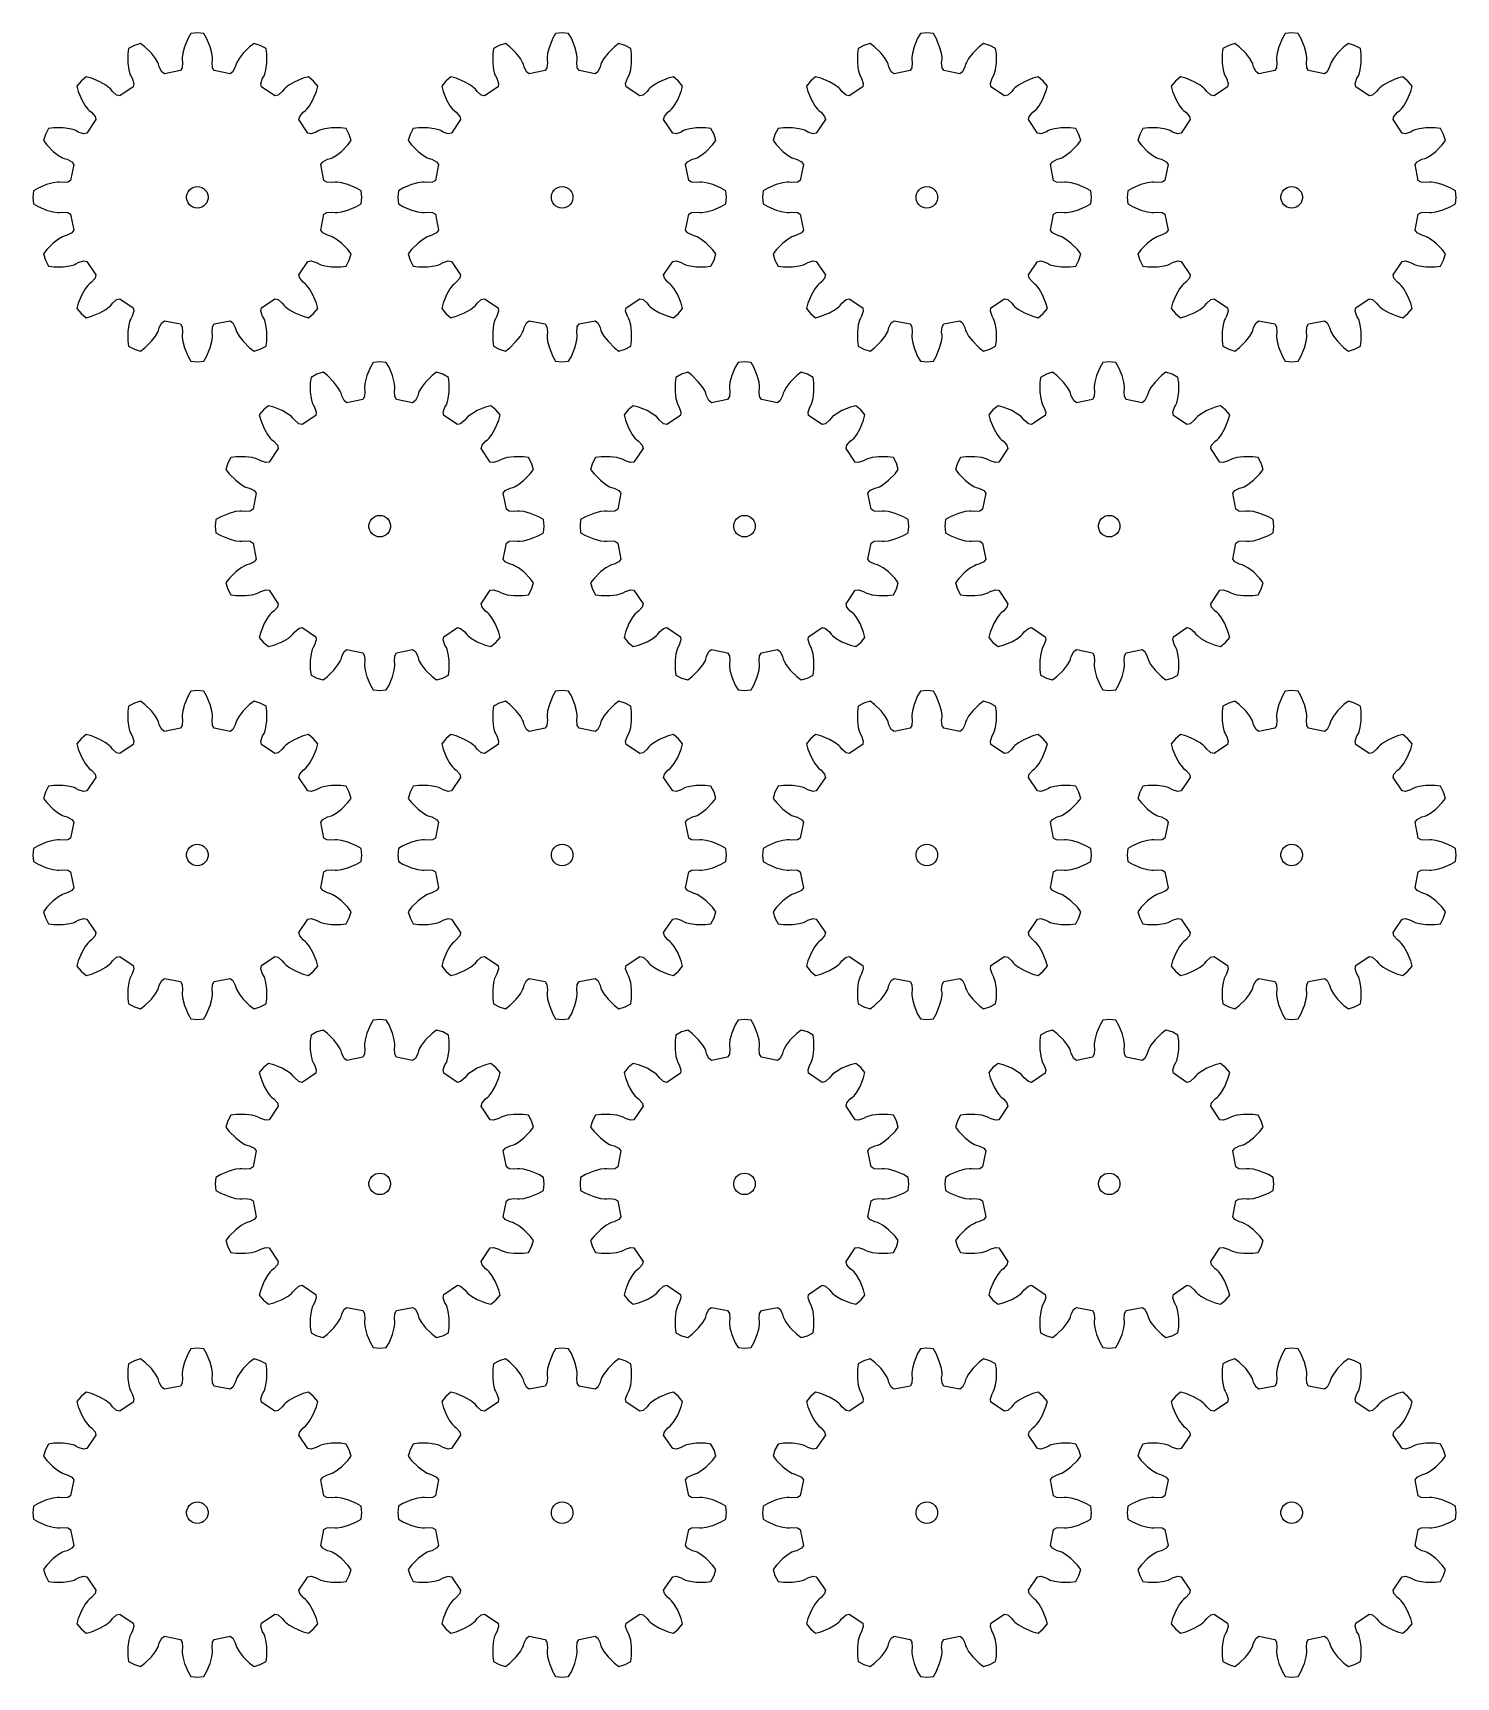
# Model space of a CAD drawing. Extents: x 0 to 198, y 0 to 229.
import ezdxf

# ---------------------------------------------------------------- set-up
doc = ezdxf.new("R2010")
doc.units = 0

msp = doc.modelspace()

# ---------------------------------------------------------------- linework, layer by layer
for p, q in [((22.92, 229.18), (22.01, 229.09)), ((23.83, 229.09), (22.92, 229.18)), ((73.75, 229.18), (72.85, 229.09)), ((74.66, 229.09), (73.75, 229.18)), ((124.59, 229.18), (123.68, 229.09)), ((125.5, 229.09), (124.59, 229.18)), ((175.43, 229.18), (174.52, 229.09)), ((176.34, 229.09), (175.43, 229.18)), ((13.34, 227.01), (13.24, 226.26)), ((14.15, 227.44), (13.34, 227.01)), ((15.02, 227.7), (14.15, 227.44)), ((15.62, 227.24), (15.02, 227.7)), ((16.53, 226.34), (15.62, 227.24)), ((21.14, 227.26), (20.89, 226.35)), ((21.63, 228.44), (21.14, 227.26)), ((22.01, 229.09), (21.63, 228.44)), ((24.21, 228.44), (23.83, 229.09)), ((24.7, 227.26), (24.21, 228.44)), ((24.94, 226.35), (24.7, 227.26)), ((30.21, 227.24), (29.31, 226.34)), ((30.82, 227.7), (30.21, 227.24)), ((31.69, 227.44), (30.82, 227.7)), ((32.49, 227.01), (31.69, 227.44)), ((32.59, 226.26), (32.49, 227.01)), ((64.18, 227.01), (64.08, 226.26)), ((64.98, 227.44), (64.18, 227.01)), ((65.86, 227.7), (64.98, 227.44)), ((66.46, 227.24), (65.86, 227.7)), ((67.36, 226.34), (66.46, 227.24)), ((71.98, 227.26), (71.73, 226.35)), ((72.47, 228.44), (71.98, 227.26)), ((72.85, 229.09), (72.47, 228.44)), ((75.04, 228.44), (74.66, 229.09)), ((75.53, 227.26), (75.04, 228.44)), ((75.78, 226.35), (75.53, 227.26)), ((81.05, 227.24), (80.15, 226.34)), ((81.65, 227.7), (81.05, 227.24)), ((82.53, 227.44), (81.65, 227.7)), ((83.33, 227.01), (82.53, 227.44)), ((83.43, 226.26), (83.33, 227.01)), ((115.02, 227.01), (114.92, 226.26)), ((115.82, 227.44), (115.02, 227.01)), ((116.69, 227.7), (115.82, 227.44)), ((117.3, 227.24), (116.69, 227.7)), ((118.2, 226.34), (117.3, 227.24)), ((122.81, 227.26), (122.57, 226.35)), ((123.3, 228.44), (122.81, 227.26)), ((123.68, 229.09), (123.3, 228.44)), ((125.88, 228.44), (125.5, 229.09)), ((126.37, 227.26), (125.88, 228.44)), ((126.62, 226.35), (126.37, 227.26)), ((131.89, 227.24), (130.98, 226.34)), ((132.49, 227.7), (131.89, 227.24)), ((133.36, 227.44), (132.49, 227.7)), ((134.17, 227.01), (133.36, 227.44)), ((134.27, 226.26), (134.17, 227.01)), ((165.85, 227.01), (165.75, 226.26)), ((166.66, 227.44), (165.85, 227.01)), ((167.53, 227.7), (166.66, 227.44)), ((168.13, 227.24), (167.53, 227.7)), ((169.04, 226.34), (168.13, 227.24)), ((173.65, 227.26), (173.4, 226.35)), ((174.14, 228.44), (173.65, 227.26)), ((174.52, 229.09), (174.14, 228.44)), ((176.72, 228.44), (176.34, 229.09)), ((177.21, 227.26), (176.72, 228.44)), ((177.45, 226.35), (177.21, 227.26)), ((182.72, 227.24), (181.82, 226.34)), ((183.33, 227.7), (182.72, 227.24)), ((184.2, 227.44), (183.33, 227.7)), ((185, 227.01), (184.2, 227.44)), ((185.1, 226.26), (185, 227.01)), ((13.24, 226.26), (13.24, 224.98)), ((13.24, 224.98), (13.36, 224.04)), ((17.1, 225.6), (16.53, 226.34)), ((17.41, 225.07), (17.1, 225.6)), ((17.52, 224.8), (17.41, 225.07)), ((17.62, 224.43), (17.52, 224.8)), ((20.89, 226.35), (20.81, 225.74)), ((20.81, 225.74), (20.81, 225.46)), ((20.81, 225.46), (20.86, 225.07)), ((20.86, 225.07), (20.81, 224.32)), ((25.03, 225.74), (24.94, 226.35)), ((24.98, 225.07), (25.03, 225.46)), ((25.03, 224.32), (24.98, 225.07)), ((25.03, 225.46), (25.03, 225.74)), ((28.32, 224.8), (28.21, 224.43)), ((28.42, 225.07), (28.32, 224.8)), ((28.73, 225.6), (28.42, 225.07)), ((29.31, 226.34), (28.73, 225.6)), ((32.48, 224.04), (32.6, 224.98)), ((32.6, 224.98), (32.59, 226.26)), ((64.08, 226.26), (64.08, 224.98)), ((64.08, 224.98), (64.2, 224.04)), ((67.94, 225.6), (67.36, 226.34)), ((68.25, 225.07), (67.94, 225.6)), ((68.36, 224.8), (68.25, 225.07)), ((68.46, 224.43), (68.36, 224.8)), ((71.7, 225.07), (71.64, 224.32)), ((71.73, 226.35), (71.65, 225.74)), ((71.65, 225.74), (71.65, 225.46)), ((71.65, 225.46), (71.7, 225.07)), ((75.86, 225.74), (75.78, 226.35)), ((75.81, 225.07), (75.86, 225.46)), ((75.87, 224.32), (75.81, 225.07)), ((75.86, 225.46), (75.86, 225.74)), ((79.15, 224.8), (79.05, 224.43)), ((79.26, 225.07), (79.15, 224.8)), ((79.57, 225.6), (79.26, 225.07)), ((80.15, 226.34), (79.57, 225.6)), ((83.31, 224.04), (83.43, 224.98)), ((83.43, 224.98), (83.43, 226.26)), ((114.92, 226.26), (114.91, 224.98)), ((114.91, 224.98), (115.03, 224.04)), ((118.78, 225.6), (118.2, 226.34)), ((119.08, 225.07), (118.78, 225.6)), ((119.19, 224.8), (119.08, 225.07)), ((119.3, 224.43), (119.19, 224.8)), ((122.57, 226.35), (122.48, 225.74)), ((122.48, 225.74), (122.48, 225.46)), ((122.48, 225.46), (122.53, 225.07)), ((122.53, 225.07), (122.48, 224.32)), ((126.7, 225.74), (126.62, 226.35)), ((126.65, 225.07), (126.7, 225.46)), ((126.7, 224.32), (126.65, 225.07)), ((126.7, 225.46), (126.7, 225.74)), ((129.99, 224.8), (129.89, 224.43)), ((130.1, 225.07), (129.99, 224.8)), ((130.41, 225.6), (130.1, 225.07)), ((130.98, 226.34), (130.41, 225.6)), ((134.15, 224.04), (134.27, 224.98)), ((134.27, 224.98), (134.27, 226.26)), ((165.75, 226.26), (165.75, 224.98)), ((165.75, 224.98), (165.87, 224.04)), ((169.61, 225.6), (169.04, 226.34)), ((169.92, 225.07), (169.61, 225.6)), ((170.03, 224.8), (169.92, 225.07)), ((170.13, 224.43), (170.03, 224.8)), ((173.4, 226.35), (173.32, 225.74)), ((173.32, 225.74), (173.32, 225.46)), ((173.32, 225.46), (173.37, 225.07)), ((173.37, 225.07), (173.32, 224.32)), ((177.54, 225.74), (177.45, 226.35)), ((177.49, 225.07), (177.54, 225.46)), ((177.54, 224.32), (177.49, 225.07)), ((177.54, 225.46), (177.54, 225.74)), ((180.83, 224.8), (180.72, 224.43)), ((180.93, 225.07), (180.83, 224.8)), ((181.24, 225.6), (180.93, 225.07)), ((181.82, 226.34), (181.24, 225.6)), ((184.99, 224.04), (185.11, 224.98)), ((185.11, 224.98), (185.1, 226.26)), ((6.71, 222.47), (6.13, 221.77)), ((7.42, 223.05), (6.71, 222.47)), ((8.15, 222.85), (7.42, 223.05)), ((9.33, 222.37), (8.15, 222.85)), ((10.15, 221.9), (9.33, 222.37)), ((13.36, 224.04), (13.52, 223.45)), ((13.52, 223.45), (13.63, 223.19)), ((13.63, 223.19), (13.82, 222.85)), ((13.82, 222.85), (14.06, 222.14)), ((17.96, 223.75), (17.62, 224.43)), ((18.33, 223.48), (17.96, 223.75)), ((20.57, 223.92), (18.33, 223.48)), ((20.81, 224.32), (20.57, 223.92)), ((25.27, 223.92), (25.03, 224.32)), ((27.5, 223.48), (25.27, 223.92)), ((27.88, 223.75), (27.5, 223.48)), ((28.21, 224.43), (27.88, 223.75)), ((31.78, 222.14), (32.02, 222.85)), ((32.02, 222.85), (32.21, 223.19)), ((32.21, 223.19), (32.32, 223.45)), ((32.32, 223.45), (32.48, 224.04)), ((36.51, 222.37), (35.69, 221.9)), ((37.68, 222.85), (36.51, 222.37)), ((38.42, 223.05), (37.68, 222.85)), ((39.12, 222.47), (38.42, 223.05)), ((39.7, 221.77), (39.12, 222.47)), ((57.55, 222.47), (56.97, 221.77)), ((58.25, 223.05), (57.55, 222.47)), ((58.99, 222.85), (58.25, 223.05)), ((60.17, 222.37), (58.99, 222.85)), ((60.99, 221.9), (60.17, 222.37)), ((64.2, 224.04), (64.35, 223.45)), ((64.35, 223.45), (64.46, 223.19)), ((64.46, 223.19), (64.66, 222.85)), ((64.66, 222.85), (64.9, 222.14)), ((68.8, 223.75), (68.46, 224.43)), ((69.17, 223.48), (68.8, 223.75)), ((71.4, 223.92), (69.17, 223.48)), ((71.64, 224.32), (71.4, 223.92)), ((76.11, 223.92), (75.87, 224.32)), ((78.34, 223.48), (76.11, 223.92)), ((78.71, 223.75), (78.34, 223.48)), ((79.05, 224.43), (78.71, 223.75)), ((82.61, 222.14), (82.85, 222.85)), ((82.85, 222.85), (83.05, 223.19)), ((83.05, 223.19), (83.16, 223.45)), ((83.16, 223.45), (83.31, 224.04)), ((87.34, 222.37), (86.52, 221.9)), ((88.52, 222.85), (87.34, 222.37)), ((89.26, 223.05), (88.52, 222.85)), ((89.96, 222.47), (89.26, 223.05)), ((90.54, 221.77), (89.96, 222.47)), ((108.39, 222.47), (107.81, 221.77)), ((109.09, 223.05), (108.39, 222.47)), ((109.83, 222.85), (109.09, 223.05)), ((111, 222.37), (109.83, 222.85)), ((111.82, 221.9), (111, 222.37)), ((115.03, 224.04), (115.19, 223.45)), ((115.19, 223.45), (115.3, 223.19)), ((115.3, 223.19), (115.49, 222.85)), ((115.49, 222.85), (115.73, 222.14)), ((119.63, 223.75), (119.3, 224.43)), ((120.01, 223.48), (119.63, 223.75)), ((122.24, 223.92), (120.01, 223.48)), ((122.48, 224.32), (122.24, 223.92)), ((126.94, 223.92), (126.7, 224.32)), ((129.18, 223.48), (126.94, 223.92)), ((129.55, 223.75), (129.18, 223.48)), ((129.89, 224.43), (129.55, 223.75)), ((133.45, 222.14), (133.69, 222.85)), ((133.69, 222.85), (133.88, 223.19)), ((133.88, 223.19), (133.99, 223.45)), ((133.99, 223.45), (134.15, 224.04)), ((138.18, 222.37), (137.36, 221.9)), ((139.36, 222.85), (138.18, 222.37)), ((140.09, 223.05), (139.36, 222.85)), ((140.8, 222.47), (140.09, 223.05)), ((141.38, 221.77), (140.8, 222.47)), ((159.22, 222.47), (158.64, 221.77)), ((159.93, 223.05), (159.22, 222.47)), ((160.66, 222.85), (159.93, 223.05)), ((161.84, 222.37), (160.66, 222.85)), ((162.66, 221.9), (161.84, 222.37)), ((165.87, 224.04), (166.03, 223.45)), ((166.03, 223.45), (166.14, 223.19)), ((166.14, 223.19), (166.33, 222.85)), ((166.33, 222.85), (166.57, 222.14)), ((170.47, 223.75), (170.13, 224.43)), ((170.84, 223.48), (170.47, 223.75)), ((173.08, 223.92), (170.84, 223.48)), ((173.32, 224.32), (173.08, 223.92)), ((177.78, 223.92), (177.54, 224.32)), ((180.01, 223.48), (177.78, 223.92)), ((180.39, 223.75), (180.01, 223.48)), ((180.72, 224.43), (180.39, 223.75)), ((184.29, 222.14), (184.53, 222.85)), ((184.53, 222.85), (184.72, 223.19)), ((184.72, 223.19), (184.83, 223.45)), ((184.83, 223.45), (184.99, 224.04)), ((189.02, 222.37), (188.2, 221.9)), ((190.19, 222.85), (189.02, 222.37)), ((190.93, 223.05), (190.19, 222.85)), ((191.63, 222.47), (190.93, 223.05)), ((192.21, 221.77), (191.63, 222.47)), ((6.13, 221.77), (6.33, 221.03)), ((6.33, 221.03), (6.81, 219.85)), ((10.64, 221.53), (10.15, 221.9)), ((10.84, 221.33), (10.64, 221.53)), ((11.08, 221.02), (10.84, 221.33)), ((11.64, 220.52), (11.08, 221.02)), ((12.1, 220.41), (11.64, 220.52)), ((13.99, 221.68), (12.1, 220.41)), ((14.06, 222.14), (13.99, 221.68)), ((31.85, 221.68), (31.78, 222.14)), ((33.74, 220.41), (31.85, 221.68)), ((34.19, 220.52), (33.74, 220.41)), ((34.76, 221.02), (34.19, 220.52)), ((35, 221.33), (34.76, 221.02)), ((35.2, 221.53), (35, 221.33)), ((35.69, 221.9), (35.2, 221.53)), ((39.02, 219.85), (39.51, 221.03)), ((39.51, 221.03), (39.7, 221.77)), ((56.97, 221.77), (57.17, 221.03)), ((57.17, 221.03), (57.65, 219.85)), ((61.47, 221.53), (60.99, 221.9)), ((61.67, 221.33), (61.47, 221.53)), ((61.91, 221.02), (61.67, 221.33)), ((62.48, 220.52), (61.91, 221.02)), ((62.93, 220.41), (62.48, 220.52)), ((64.83, 221.68), (62.93, 220.41)), ((64.9, 222.14), (64.83, 221.68)), ((82.68, 221.68), (82.61, 222.14)), ((84.58, 220.41), (82.68, 221.68)), ((85.03, 220.52), (84.58, 220.41)), ((85.6, 221.02), (85.03, 220.52)), ((85.84, 221.33), (85.6, 221.02)), ((86.04, 221.53), (85.84, 221.33)), ((86.52, 221.9), (86.04, 221.53)), ((89.86, 219.85), (90.34, 221.03)), ((90.34, 221.03), (90.54, 221.77)), ((107.81, 221.77), (108, 221.03)), ((108, 221.03), (108.49, 219.85)), ((112.31, 221.53), (111.82, 221.9)), ((112.51, 221.33), (112.31, 221.53)), ((112.75, 221.02), (112.51, 221.33)), ((113.32, 220.52), (112.75, 221.02)), ((113.77, 220.41), (113.32, 220.52)), ((115.66, 221.68), (113.77, 220.41)), ((115.73, 222.14), (115.66, 221.68)), ((133.52, 221.68), (133.45, 222.14)), ((135.41, 220.41), (133.52, 221.68)), ((135.87, 220.52), (135.41, 220.41)), ((136.43, 221.02), (135.87, 220.52)), ((136.67, 221.33), (136.43, 221.02)), ((136.87, 221.53), (136.67, 221.33)), ((137.36, 221.9), (136.87, 221.53)), ((140.7, 219.85), (141.18, 221.03)), ((141.18, 221.03), (141.38, 221.77)), ((158.64, 221.77), (158.84, 221.03)), ((158.84, 221.03), (159.32, 219.85)), ((163.15, 221.53), (162.66, 221.9)), ((163.35, 221.33), (163.15, 221.53)), ((163.59, 221.02), (163.35, 221.33)), ((164.15, 220.52), (163.59, 221.02)), ((164.61, 220.41), (164.15, 220.52)), ((166.5, 221.68), (164.61, 220.41)), ((166.57, 222.14), (166.5, 221.68)), ((184.36, 221.68), (184.29, 222.14)), ((186.25, 220.41), (184.36, 221.68)), ((186.7, 220.52), (186.25, 220.41)), ((187.27, 221.02), (186.7, 220.52)), ((187.51, 221.33), (187.27, 221.02)), ((187.71, 221.53), (187.51, 221.33)), ((188.2, 221.9), (187.71, 221.53)), ((191.53, 219.85), (192.02, 221.03)), ((192.02, 221.03), (192.21, 221.77)), ((6.81, 219.85), (7.28, 219.03)), ((7.28, 219.03), (7.66, 218.55)), ((7.66, 218.55), (7.86, 218.35)), ((7.86, 218.35), (8.17, 218.11)), ((8.17, 218.11), (8.66, 217.54)), ((37.18, 217.54), (37.67, 218.11)), ((37.67, 218.11), (37.98, 218.35)), ((37.98, 218.35), (38.18, 218.55)), ((38.18, 218.55), (38.55, 219.03)), ((38.55, 219.03), (39.02, 219.85)), ((57.65, 219.85), (58.12, 219.03)), ((58.12, 219.03), (58.49, 218.55)), ((58.49, 218.55), (58.69, 218.35)), ((58.69, 218.35), (59, 218.11)), ((59, 218.11), (59.5, 217.54)), ((88.01, 217.54), (88.51, 218.11)), ((88.51, 218.11), (88.82, 218.35)), ((88.82, 218.35), (89.02, 218.55)), ((89.02, 218.55), (89.39, 219.03)), ((89.39, 219.03), (89.86, 219.85)), ((108.49, 219.85), (108.96, 219.03)), ((108.96, 219.03), (109.33, 218.55)), ((109.33, 218.55), (109.53, 218.35)), ((109.53, 218.35), (109.84, 218.11)), ((109.84, 218.11), (110.33, 217.54)), ((138.85, 217.54), (139.34, 218.11)), ((139.34, 218.11), (139.65, 218.35)), ((139.65, 218.35), (139.85, 218.55)), ((139.85, 218.55), (140.23, 219.03)), ((140.23, 219.03), (140.7, 219.85)), ((159.32, 219.85), (159.79, 219.03)), ((159.79, 219.03), (160.17, 218.55)), ((160.17, 218.55), (160.37, 218.35)), ((160.37, 218.35), (160.68, 218.11)), ((160.68, 218.11), (161.17, 217.54)), ((189.69, 217.54), (190.18, 218.11)), ((190.18, 218.11), (190.49, 218.35)), ((190.49, 218.35), (190.69, 218.55)), ((190.69, 218.55), (191.06, 219.03)), ((191.06, 219.03), (191.53, 219.85)), ((2.17, 215.84), (1.74, 215.04)), ((2.93, 215.94), (2.17, 215.84)), ((4.2, 215.94), (2.93, 215.94)), ((5.14, 215.82), (4.2, 215.94)), ((5.73, 215.66), (5.14, 215.82)), ((5.99, 215.56), (5.73, 215.66)), ((6.33, 215.36), (5.99, 215.56)), ((8.77, 217.09), (7.51, 215.19)), ((8.66, 217.54), (8.77, 217.09)), ((37.07, 217.09), (37.18, 217.54)), ((38.33, 215.19), (37.07, 217.09)), ((39.85, 215.56), (39.5, 215.36)), ((40.11, 215.66), (39.85, 215.56)), ((40.7, 215.82), (40.11, 215.66)), ((41.63, 215.94), (40.7, 215.82)), ((42.91, 215.94), (41.63, 215.94)), ((43.66, 215.84), (42.91, 215.94)), ((44.09, 215.04), (43.66, 215.84)), ((53.01, 215.84), (52.58, 215.04)), ((53.76, 215.94), (53.01, 215.84)), ((55.04, 215.94), (53.76, 215.94)), ((55.97, 215.82), (55.04, 215.94)), ((56.57, 215.66), (55.97, 215.82)), ((56.83, 215.56), (56.57, 215.66)), ((57.17, 215.36), (56.83, 215.56)), ((59.61, 217.09), (58.34, 215.19)), ((59.5, 217.54), (59.61, 217.09)), ((87.9, 217.09), (88.01, 217.54)), ((89.17, 215.19), (87.9, 217.09)), ((90.68, 215.56), (90.34, 215.36)), ((90.94, 215.66), (90.68, 215.56)), ((91.54, 215.82), (90.94, 215.66)), ((92.47, 215.94), (91.54, 215.82)), ((93.75, 215.94), (92.47, 215.94)), ((94.5, 215.84), (93.75, 215.94)), ((94.93, 215.04), (94.5, 215.84)), ((103.85, 215.84), (103.42, 215.04)), ((104.6, 215.94), (103.85, 215.84)), ((105.88, 215.94), (104.6, 215.94)), ((106.81, 215.82), (105.88, 215.94)), ((107.4, 215.66), (106.81, 215.82)), ((107.66, 215.56), (107.4, 215.66)), ((108.01, 215.36), (107.66, 215.56)), ((110.44, 217.09), (109.18, 215.19)), ((110.33, 217.54), (110.44, 217.09)), ((138.74, 217.09), (138.85, 217.54)), ((140, 215.19), (138.74, 217.09)), ((141.52, 215.56), (141.18, 215.36)), ((141.78, 215.66), (141.52, 215.56)), ((142.37, 215.82), (141.78, 215.66)), ((143.31, 215.94), (142.37, 215.82)), ((144.58, 215.94), (143.31, 215.94)), ((145.34, 215.84), (144.58, 215.94)), ((145.77, 215.04), (145.34, 215.84)), ((154.68, 215.84), (154.25, 215.04)), ((155.44, 215.94), (154.68, 215.84)), ((156.71, 215.94), (155.44, 215.94)), ((157.65, 215.82), (156.71, 215.94)), ((158.24, 215.66), (157.65, 215.82)), ((158.5, 215.56), (158.24, 215.66)), ((158.84, 215.36), (158.5, 215.56)), ((161.28, 217.09), (160.02, 215.19)), ((161.17, 217.54), (161.28, 217.09)), ((189.58, 217.09), (189.69, 217.54)), ((190.84, 215.19), (189.58, 217.09)), ((192.36, 215.56), (192.01, 215.36)), ((192.62, 215.66), (192.36, 215.56)), ((193.21, 215.82), (192.62, 215.66)), ((194.14, 215.94), (193.21, 215.82)), ((195.42, 215.94), (194.14, 215.94)), ((196.17, 215.84), (195.42, 215.94)), ((196.6, 215.04), (196.17, 215.84)), ((1.74, 215.04), (1.48, 214.16)), ((1.48, 214.16), (1.94, 213.56)), ((1.94, 213.56), (2.84, 212.66)), ((7.05, 215.12), (6.33, 215.36)), ((7.51, 215.19), (7.05, 215.12)), ((38.79, 215.12), (38.33, 215.19)), ((39.5, 215.36), (38.79, 215.12)), ((43, 212.66), (43.9, 213.56)), ((43.9, 213.56), (44.36, 214.16)), ((44.36, 214.16), (44.09, 215.04)), ((52.58, 215.04), (52.32, 214.16)), ((52.32, 214.16), (52.78, 213.56)), ((52.78, 213.56), (53.68, 212.66)), ((57.88, 215.12), (57.17, 215.36)), ((58.34, 215.19), (57.88, 215.12)), ((89.63, 215.12), (89.17, 215.19)), ((90.34, 215.36), (89.63, 215.12)), ((93.83, 212.66), (94.73, 213.56)), ((94.73, 213.56), (95.19, 214.16)), ((95.19, 214.16), (94.93, 215.04)), ((103.42, 215.04), (103.15, 214.16)), ((103.15, 214.16), (103.61, 213.56)), ((103.61, 213.56), (104.51, 212.66)), ((108.72, 215.12), (108.01, 215.36)), ((109.18, 215.19), (108.72, 215.12)), ((140.46, 215.12), (140, 215.19)), ((141.18, 215.36), (140.46, 215.12)), ((144.67, 212.66), (145.57, 213.56)), ((145.57, 213.56), (146.03, 214.16)), ((146.03, 214.16), (145.77, 215.04)), ((154.25, 215.04), (153.99, 214.16)), ((153.99, 214.16), (154.45, 213.56)), ((154.45, 213.56), (155.35, 212.66)), ((159.56, 215.12), (158.84, 215.36)), ((160.02, 215.19), (159.56, 215.12)), ((191.3, 215.12), (190.84, 215.19)), ((192.01, 215.36), (191.3, 215.12)), ((195.51, 212.66), (196.41, 213.56)), ((196.41, 213.56), (196.87, 214.16)), ((196.87, 214.16), (196.6, 215.04)), ((2.84, 212.66), (3.59, 212.08)), ((3.59, 212.08), (4.12, 211.77)), ((4.12, 211.77), (4.38, 211.66)), ((4.38, 211.66), (4.76, 211.56)), ((4.76, 211.56), (5.43, 211.22)), ((5.71, 210.85), (5.26, 208.62)), ((5.43, 211.22), (5.71, 210.85)), ((40.13, 210.85), (40.41, 211.22)), ((40.57, 208.62), (40.13, 210.85)), ((40.41, 211.22), (41.08, 211.56)), ((41.08, 211.56), (41.46, 211.66)), ((41.46, 211.66), (41.72, 211.77)), ((41.72, 211.77), (42.25, 212.08)), ((42.25, 212.08), (43, 212.66)), ((53.68, 212.66), (54.42, 212.08)), ((54.42, 212.08), (54.95, 211.77)), ((54.95, 211.77), (55.21, 211.66)), ((55.21, 211.66), (55.59, 211.56)), ((55.59, 211.56), (56.27, 211.22)), ((56.54, 210.85), (56.1, 208.62)), ((56.27, 211.22), (56.54, 210.85)), ((90.97, 210.85), (91.24, 211.22)), ((91.41, 208.62), (90.97, 210.85)), ((91.24, 211.22), (91.92, 211.56)), ((91.92, 211.56), (92.3, 211.66)), ((92.3, 211.66), (92.56, 211.77)), ((92.56, 211.77), (93.09, 212.08)), ((93.09, 212.08), (93.83, 212.66)), ((104.51, 212.66), (105.26, 212.08)), ((105.26, 212.08), (105.79, 211.77)), ((105.79, 211.77), (106.05, 211.66)), ((106.05, 211.66), (106.43, 211.56)), ((106.43, 211.56), (107.1, 211.22)), ((107.38, 210.85), (106.94, 208.62)), ((107.1, 211.22), (107.38, 210.85)), ((141.8, 210.85), (142.08, 211.22)), ((142.25, 208.62), (141.8, 210.85)), ((142.08, 211.22), (142.75, 211.56)), ((142.75, 211.56), (143.13, 211.66)), ((143.13, 211.66), (143.39, 211.77)), ((143.39, 211.77), (143.92, 212.08)), ((143.92, 212.08), (144.67, 212.66)), ((155.35, 212.66), (156.1, 212.08)), ((156.1, 212.08), (156.63, 211.77)), ((156.63, 211.77), (156.89, 211.66)), ((156.89, 211.66), (157.27, 211.56)), ((157.27, 211.56), (157.94, 211.22)), ((158.22, 210.85), (157.77, 208.62)), ((157.94, 211.22), (158.22, 210.85)), ((192.64, 210.85), (192.92, 211.22)), ((193.08, 208.62), (192.64, 210.85)), ((192.92, 211.22), (193.59, 211.56)), ((193.59, 211.56), (193.97, 211.66)), ((193.97, 211.66), (194.23, 211.77)), ((194.23, 211.77), (194.76, 212.08)), ((194.76, 212.08), (195.51, 212.66)), ((5.26, 208.62), (4.86, 208.38)), ((40.97, 208.38), (40.57, 208.62)), ((56.1, 208.62), (55.7, 208.38)), ((91.81, 208.38), (91.41, 208.62)), ((106.94, 208.62), (106.54, 208.38)), ((142.65, 208.38), (142.25, 208.62)), ((157.77, 208.62), (157.37, 208.38)), ((193.48, 208.38), (193.08, 208.62)), ((0.09, 207.17), (0, 206.26)), ((0, 206.26), (0.09, 205.36)), ((0.75, 207.55), (0.09, 207.17)), ((1.92, 208.04), (0.75, 207.55)), ((2.83, 208.29), (1.92, 208.04)), ((3.44, 208.37), (2.83, 208.29)), ((3.72, 208.37), (3.44, 208.37)), ((4.11, 208.32), (3.72, 208.37)), ((4.86, 208.38), (4.11, 208.32)), ((21.43, 206.42), (21.49, 206.73)), ((21.43, 206.11), (21.43, 206.42)), ((21.49, 206.73), (21.62, 207.01)), ((21.62, 207.01), (21.8, 207.27)), ((21.8, 207.27), (22.04, 207.48)), ((22.04, 207.48), (22.31, 207.64)), ((22.31, 207.64), (22.61, 207.73)), ((22.61, 207.73), (22.92, 207.76)), ((22.92, 207.76), (23.23, 207.73)), ((23.23, 207.73), (23.53, 207.64)), ((23.53, 207.64), (23.8, 207.48)), ((23.8, 207.48), (24.03, 207.27)), ((24.03, 207.27), (24.22, 207.01)), ((24.22, 207.01), (24.34, 206.73)), ((24.34, 206.73), (24.41, 206.42)), ((24.41, 206.42), (24.41, 206.11)), ((41.72, 208.32), (40.97, 208.38)), ((42.11, 208.37), (41.72, 208.32)), ((42.4, 208.37), (42.11, 208.37)), ((43, 208.29), (42.4, 208.37)), ((43.91, 208.04), (43, 208.29)), ((45.09, 207.55), (43.91, 208.04)), ((45.75, 207.17), (45.09, 207.55)), ((45.84, 206.26), (45.75, 207.17)), ((45.75, 205.36), (45.84, 206.26)), ((50.93, 207.17), (50.84, 206.26)), ((50.84, 206.26), (50.93, 205.36)), ((51.58, 207.55), (50.93, 207.17)), ((52.76, 208.04), (51.58, 207.55)), ((53.67, 208.29), (52.76, 208.04)), ((54.28, 208.37), (53.67, 208.29)), ((54.56, 208.37), (54.28, 208.37)), ((54.95, 208.32), (54.56, 208.37)), ((55.7, 208.38), (54.95, 208.32)), ((72.26, 206.42), (72.33, 206.73)), ((72.26, 206.11), (72.26, 206.42)), ((72.33, 206.73), (72.46, 207.01)), ((72.46, 207.01), (72.64, 207.27)), ((72.64, 207.27), (72.87, 207.48)), ((72.87, 207.48), (73.14, 207.64)), ((73.14, 207.64), (73.44, 207.73)), ((73.44, 207.73), (73.75, 207.76)), ((73.75, 207.76), (74.07, 207.73)), ((74.07, 207.73), (74.37, 207.64)), ((74.37, 207.64), (74.64, 207.48)), ((74.64, 207.48), (74.87, 207.27)), ((74.87, 207.27), (75.05, 207.01)), ((75.05, 207.01), (75.18, 206.73)), ((75.18, 206.73), (75.25, 206.42)), ((75.25, 206.42), (75.25, 206.11)), ((92.56, 208.32), (91.81, 208.38)), ((92.95, 208.37), (92.56, 208.32)), ((93.23, 208.37), (92.95, 208.37)), ((93.84, 208.29), (93.23, 208.37)), ((94.75, 208.04), (93.84, 208.29)), ((95.93, 207.55), (94.75, 208.04)), ((96.58, 207.17), (95.93, 207.55)), ((96.67, 206.26), (96.58, 207.17)), ((96.58, 205.36), (96.67, 206.26)), ((101.76, 207.17), (101.67, 206.26)), ((101.67, 206.26), (101.76, 205.36)), ((102.42, 207.55), (101.76, 207.17)), ((103.6, 208.04), (102.42, 207.55)), ((104.51, 208.29), (103.6, 208.04)), ((105.11, 208.37), (104.51, 208.29)), ((105.4, 208.37), (105.11, 208.37)), ((105.79, 208.32), (105.4, 208.37)), ((106.54, 208.38), (105.79, 208.32)), ((123.1, 206.42), (123.16, 206.73)), ((123.1, 206.11), (123.1, 206.42)), ((123.16, 206.73), (123.29, 207.01)), ((123.29, 207.01), (123.48, 207.27)), ((123.48, 207.27), (123.71, 207.48)), ((123.71, 207.48), (123.98, 207.64)), ((123.98, 207.64), (124.28, 207.73)), ((124.28, 207.73), (124.59, 207.76)), ((124.59, 207.76), (124.9, 207.73)), ((124.9, 207.73), (125.2, 207.64)), ((125.2, 207.64), (125.47, 207.48)), ((125.47, 207.48), (125.71, 207.27)), ((125.71, 207.27), (125.89, 207.01)), ((125.89, 207.01), (126.02, 206.73)), ((126.02, 206.73), (126.08, 206.42)), ((126.08, 206.42), (126.08, 206.11)), ((143.4, 208.32), (142.65, 208.38)), ((143.79, 208.37), (143.4, 208.32)), ((144.07, 208.37), (143.79, 208.37)), ((144.68, 208.29), (144.07, 208.37)), ((145.59, 208.04), (144.68, 208.29)), ((146.76, 207.55), (145.59, 208.04)), ((147.42, 207.17), (146.76, 207.55)), ((147.51, 206.26), (147.42, 207.17)), ((147.42, 205.36), (147.51, 206.26)), ((152.6, 207.17), (152.51, 206.26)), ((152.51, 206.26), (152.6, 205.36)), ((153.26, 207.55), (152.6, 207.17)), ((154.43, 208.04), (153.26, 207.55)), ((155.34, 208.29), (154.43, 208.04)), ((155.95, 208.37), (155.34, 208.29)), ((156.23, 208.37), (155.95, 208.37)), ((156.62, 208.32), (156.23, 208.37)), ((157.37, 208.38), (156.62, 208.32)), ((173.94, 206.42), (174, 206.73)), ((173.94, 206.11), (173.94, 206.42)), ((174, 206.73), (174.13, 207.01)), ((174.13, 207.01), (174.31, 207.27)), ((174.31, 207.27), (174.55, 207.48)), ((174.55, 207.48), (174.82, 207.64)), ((174.82, 207.64), (175.12, 207.73)), ((175.12, 207.73), (175.43, 207.76)), ((175.43, 207.76), (175.74, 207.73)), ((175.74, 207.73), (176.04, 207.64)), ((176.04, 207.64), (176.31, 207.48)), ((176.31, 207.48), (176.54, 207.27)), ((176.54, 207.27), (176.73, 207.01)), ((176.73, 207.01), (176.85, 206.73)), ((176.85, 206.73), (176.92, 206.42)), ((176.92, 206.42), (176.92, 206.11)), ((194.23, 208.32), (193.48, 208.38)), ((194.62, 208.37), (194.23, 208.32)), ((194.9, 208.37), (194.62, 208.37)), ((195.51, 208.29), (194.9, 208.37)), ((196.42, 208.04), (195.51, 208.29)), ((197.6, 207.55), (196.42, 208.04)), ((198.26, 207.17), (197.6, 207.55)), ((198.35, 206.26), (198.26, 207.17)), ((198.26, 205.36), (198.35, 206.26)), ((0.09, 205.36), (0.75, 204.98)), ((0.75, 204.98), (1.92, 204.49)), ((1.92, 204.49), (2.83, 204.24)), ((2.83, 204.24), (3.44, 204.16)), ((3.44, 204.16), (3.72, 204.16)), ((3.72, 204.16), (4.11, 204.21)), ((4.11, 204.21), (4.86, 204.15)), ((4.86, 204.15), (5.26, 203.91)), ((21.49, 205.8), (21.43, 206.11)), ((21.62, 205.51), (21.49, 205.8)), ((21.8, 205.26), (21.62, 205.51)), ((22.04, 205.05), (21.8, 205.26)), ((22.31, 204.89), (22.04, 205.05)), ((22.61, 204.8), (22.31, 204.89)), ((22.92, 204.76), (22.61, 204.8)), ((23.23, 204.8), (22.92, 204.76)), ((23.53, 204.89), (23.23, 204.8)), ((23.8, 205.05), (23.53, 204.89)), ((24.03, 205.26), (23.8, 205.05)), ((24.22, 205.51), (24.03, 205.26)), ((24.34, 205.8), (24.22, 205.51)), ((24.41, 206.11), (24.34, 205.8)), ((40.57, 203.91), (40.97, 204.15)), ((40.97, 204.15), (41.72, 204.21)), ((41.72, 204.21), (42.11, 204.16)), ((42.11, 204.16), (42.4, 204.16)), ((42.4, 204.16), (43, 204.24)), ((43, 204.24), (43.91, 204.49)), ((43.91, 204.49), (45.09, 204.98)), ((45.09, 204.98), (45.75, 205.36)), ((50.93, 205.36), (51.58, 204.98)), ((51.58, 204.98), (52.76, 204.49)), ((52.76, 204.49), (53.67, 204.24)), ((53.67, 204.24), (54.28, 204.16)), ((54.28, 204.16), (54.56, 204.16)), ((54.56, 204.16), (54.95, 204.21)), ((54.95, 204.21), (55.7, 204.15)), ((55.7, 204.15), (56.1, 203.91)), ((72.33, 205.8), (72.26, 206.11)), ((72.46, 205.51), (72.33, 205.8)), ((72.64, 205.26), (72.46, 205.51)), ((72.87, 205.05), (72.64, 205.26)), ((73.14, 204.89), (72.87, 205.05)), ((73.44, 204.8), (73.14, 204.89)), ((73.75, 204.76), (73.44, 204.8)), ((74.07, 204.8), (73.75, 204.76)), ((74.37, 204.89), (74.07, 204.8)), ((74.64, 205.05), (74.37, 204.89)), ((74.87, 205.26), (74.64, 205.05)), ((75.05, 205.51), (74.87, 205.26)), ((75.18, 205.8), (75.05, 205.51)), ((75.25, 206.11), (75.18, 205.8)), ((91.41, 203.91), (91.81, 204.15)), ((91.81, 204.15), (92.56, 204.21)), ((92.56, 204.21), (92.95, 204.16)), ((92.95, 204.16), (93.23, 204.16)), ((93.23, 204.16), (93.84, 204.24)), ((93.84, 204.24), (94.75, 204.49)), ((94.75, 204.49), (95.93, 204.98)), ((95.93, 204.98), (96.58, 205.36)), ((101.76, 205.36), (102.42, 204.98)), ((102.42, 204.98), (103.6, 204.49)), ((103.6, 204.49), (104.51, 204.24)), ((104.51, 204.24), (105.11, 204.16)), ((105.11, 204.16), (105.4, 204.16)), ((105.4, 204.16), (105.79, 204.21)), ((105.79, 204.21), (106.54, 204.15)), ((106.54, 204.15), (106.94, 203.91)), ((123.16, 205.8), (123.1, 206.11)), ((123.29, 205.51), (123.16, 205.8)), ((123.48, 205.26), (123.29, 205.51)), ((123.71, 205.05), (123.48, 205.26)), ((123.98, 204.89), (123.71, 205.05)), ((124.28, 204.8), (123.98, 204.89)), ((124.59, 204.76), (124.28, 204.8)), ((124.9, 204.8), (124.59, 204.76)), ((125.2, 204.89), (124.9, 204.8)), ((125.47, 205.05), (125.2, 204.89)), ((125.71, 205.26), (125.47, 205.05)), ((125.89, 205.51), (125.71, 205.26)), ((126.02, 205.8), (125.89, 205.51)), ((126.08, 206.11), (126.02, 205.8)), ((142.25, 203.91), (142.65, 204.15)), ((142.65, 204.15), (143.4, 204.21)), ((143.4, 204.21), (143.79, 204.16)), ((143.79, 204.16), (144.07, 204.16)), ((144.07, 204.16), (144.68, 204.24)), ((144.68, 204.24), (145.59, 204.49)), ((145.59, 204.49), (146.76, 204.98)), ((146.76, 204.98), (147.42, 205.36)), ((152.6, 205.36), (153.26, 204.98)), ((153.26, 204.98), (154.43, 204.49)), ((154.43, 204.49), (155.34, 204.24)), ((155.34, 204.24), (155.95, 204.16)), ((155.95, 204.16), (156.23, 204.16)), ((156.23, 204.16), (156.62, 204.21)), ((156.62, 204.21), (157.37, 204.15)), ((157.37, 204.15), (157.77, 203.91)), ((174, 205.8), (173.94, 206.11)), ((174.13, 205.51), (174, 205.8)), ((174.31, 205.26), (174.13, 205.51)), ((174.55, 205.05), (174.31, 205.26)), ((174.82, 204.89), (174.55, 205.05)), ((175.12, 204.8), (174.82, 204.89)), ((175.43, 204.76), (175.12, 204.8)), ((175.74, 204.8), (175.43, 204.76)), ((176.04, 204.89), (175.74, 204.8)), ((176.31, 205.05), (176.04, 204.89)), ((176.54, 205.26), (176.31, 205.05)), ((176.73, 205.51), (176.54, 205.26)), ((176.85, 205.8), (176.73, 205.51)), ((176.92, 206.11), (176.85, 205.8)), ((193.08, 203.91), (193.48, 204.15)), ((193.48, 204.15), (194.23, 204.21)), ((194.23, 204.21), (194.62, 204.16)), ((194.62, 204.16), (194.9, 204.16)), ((194.9, 204.16), (195.51, 204.24)), ((195.51, 204.24), (196.42, 204.49)), ((196.42, 204.49), (197.6, 204.98)), ((197.6, 204.98), (198.26, 205.36)), ((5.26, 203.91), (5.71, 201.68)), ((40.13, 201.68), (40.57, 203.91)), ((56.1, 203.91), (56.54, 201.68)), ((90.97, 201.68), (91.41, 203.91)), ((106.94, 203.91), (107.38, 201.68)), ((141.8, 201.68), (142.25, 203.91)), ((157.77, 203.91), (158.22, 201.68)), ((192.64, 201.68), (193.08, 203.91)), ((2.84, 199.87), (1.94, 198.97)), ((3.59, 200.45), (2.84, 199.87)), ((4.12, 200.76), (3.59, 200.45)), ((4.38, 200.87), (4.12, 200.76)), ((4.76, 200.97), (4.38, 200.87)), ((5.43, 201.31), (4.76, 200.97)), ((5.71, 201.68), (5.43, 201.31)), ((40.41, 201.31), (40.13, 201.68)), ((41.08, 200.97), (40.41, 201.31)), ((41.46, 200.87), (41.08, 200.97)), ((41.72, 200.76), (41.46, 200.87)), ((42.25, 200.45), (41.72, 200.76)), ((43, 199.87), (42.25, 200.45)), ((43.9, 198.97), (43, 199.87)), ((53.68, 199.87), (52.78, 198.97)), ((54.42, 200.45), (53.68, 199.87)), ((54.95, 200.76), (54.42, 200.45)), ((55.21, 200.87), (54.95, 200.76)), ((55.59, 200.97), (55.21, 200.87)), ((56.27, 201.31), (55.59, 200.97)), ((56.54, 201.68), (56.27, 201.31)), ((91.24, 201.31), (90.97, 201.68)), ((91.92, 200.97), (91.24, 201.31)), ((92.3, 200.87), (91.92, 200.97)), ((92.56, 200.76), (92.3, 200.87)), ((93.09, 200.45), (92.56, 200.76)), ((93.83, 199.87), (93.09, 200.45)), ((94.73, 198.97), (93.83, 199.87)), ((104.51, 199.87), (103.61, 198.97)), ((105.26, 200.45), (104.51, 199.87)), ((105.79, 200.76), (105.26, 200.45)), ((106.05, 200.87), (105.79, 200.76)), ((106.43, 200.97), (106.05, 200.87)), ((107.1, 201.31), (106.43, 200.97)), ((107.38, 201.68), (107.1, 201.31)), ((142.08, 201.31), (141.8, 201.68)), ((142.75, 200.97), (142.08, 201.31)), ((143.13, 200.87), (142.75, 200.97)), ((143.39, 200.76), (143.13, 200.87)), ((143.92, 200.45), (143.39, 200.76)), ((144.67, 199.87), (143.92, 200.45)), ((145.57, 198.97), (144.67, 199.87)), ((155.35, 199.87), (154.45, 198.97)), ((156.1, 200.45), (155.35, 199.87)), ((156.63, 200.76), (156.1, 200.45)), ((156.89, 200.87), (156.63, 200.76)), ((157.27, 200.97), (156.89, 200.87)), ((157.94, 201.31), (157.27, 200.97)), ((158.22, 201.68), (157.94, 201.31)), ((192.92, 201.31), (192.64, 201.68)), ((193.59, 200.97), (192.92, 201.31)), ((193.97, 200.87), (193.59, 200.97)), ((194.23, 200.76), (193.97, 200.87)), ((194.76, 200.45), (194.23, 200.76)), ((195.51, 199.87), (194.76, 200.45)), ((196.41, 198.97), (195.51, 199.87)), ((1.94, 198.97), (1.48, 198.37)), ((1.48, 198.37), (1.74, 197.49)), ((1.74, 197.49), (2.17, 196.69)), ((5.99, 196.97), (6.33, 197.17)), ((6.33, 197.17), (7.05, 197.41)), ((7.05, 197.41), (7.51, 197.34)), ((7.51, 197.34), (8.77, 195.44)), ((37.07, 195.44), (38.33, 197.34)), ((38.33, 197.34), (38.79, 197.41)), ((38.79, 197.41), (39.5, 197.17)), ((39.5, 197.17), (39.85, 196.97)), ((43.66, 196.69), (44.09, 197.49)), ((44.36, 198.37), (43.9, 198.97)), ((44.09, 197.49), (44.36, 198.37)), ((52.78, 198.97), (52.32, 198.37)), ((52.32, 198.37), (52.58, 197.49)), ((52.58, 197.49), (53.01, 196.69)), ((56.83, 196.97), (57.17, 197.17)), ((57.17, 197.17), (57.88, 197.41)), ((57.88, 197.41), (58.34, 197.34)), ((58.34, 197.34), (59.61, 195.44)), ((87.9, 195.44), (89.17, 197.34)), ((89.17, 197.34), (89.63, 197.41)), ((89.63, 197.41), (90.34, 197.17)), ((90.34, 197.17), (90.68, 196.97)), ((94.5, 196.69), (94.93, 197.49)), ((95.19, 198.37), (94.73, 198.97)), ((94.93, 197.49), (95.19, 198.37)), ((103.61, 198.97), (103.15, 198.37)), ((103.15, 198.37), (103.42, 197.49)), ((103.42, 197.49), (103.85, 196.69)), ((107.66, 196.97), (108.01, 197.17)), ((108.01, 197.17), (108.72, 197.41)), ((108.72, 197.41), (109.18, 197.34)), ((109.18, 197.34), (110.44, 195.44)), ((138.74, 195.44), (140, 197.34)), ((140, 197.34), (140.46, 197.41)), ((140.46, 197.41), (141.18, 197.17)), ((141.18, 197.17), (141.52, 196.97)), ((145.34, 196.69), (145.77, 197.49)), ((146.03, 198.37), (145.57, 198.97)), ((145.77, 197.49), (146.03, 198.37)), ((154.45, 198.97), (153.99, 198.37)), ((153.99, 198.37), (154.25, 197.49)), ((154.25, 197.49), (154.68, 196.69)), ((158.5, 196.97), (158.84, 197.17)), ((158.84, 197.17), (159.56, 197.41)), ((159.56, 197.41), (160.02, 197.34)), ((160.02, 197.34), (161.28, 195.44)), ((189.58, 195.44), (190.84, 197.34)), ((190.84, 197.34), (191.3, 197.41)), ((191.3, 197.41), (192.01, 197.17)), ((192.01, 197.17), (192.36, 196.97)), ((196.17, 196.69), (196.6, 197.49)), ((196.87, 198.37), (196.41, 198.97)), ((196.6, 197.49), (196.87, 198.37)), ((2.17, 196.69), (2.93, 196.59)), ((2.93, 196.59), (4.2, 196.59)), ((4.2, 196.59), (5.14, 196.71)), ((5.14, 196.71), (5.73, 196.86)), ((5.73, 196.86), (5.99, 196.97)), ((8.66, 194.99), (8.17, 194.42)), ((8.77, 195.44), (8.66, 194.99)), ((37.18, 194.99), (37.07, 195.44)), ((37.67, 194.42), (37.18, 194.99)), ((39.85, 196.97), (40.11, 196.86)), ((40.11, 196.86), (40.7, 196.71)), ((40.7, 196.71), (41.63, 196.59)), ((41.63, 196.59), (42.91, 196.59)), ((42.91, 196.59), (43.66, 196.69)), ((53.01, 196.69), (53.76, 196.59)), ((53.76, 196.59), (55.04, 196.59)), ((55.04, 196.59), (55.97, 196.71)), ((55.97, 196.71), (56.57, 196.86)), ((56.57, 196.86), (56.83, 196.97)), ((59.5, 194.99), (59, 194.42)), ((59.61, 195.44), (59.5, 194.99)), ((88.01, 194.99), (87.9, 195.44)), ((88.51, 194.42), (88.01, 194.99)), ((90.68, 196.97), (90.94, 196.86)), ((90.94, 196.86), (91.54, 196.71)), ((91.54, 196.71), (92.47, 196.59)), ((92.47, 196.59), (93.75, 196.59)), ((93.75, 196.59), (94.5, 196.69)), ((103.85, 196.69), (104.6, 196.59)), ((104.6, 196.59), (105.88, 196.59)), ((105.88, 196.59), (106.81, 196.71)), ((106.81, 196.71), (107.4, 196.86)), ((107.4, 196.86), (107.66, 196.97)), ((110.33, 194.99), (109.84, 194.42)), ((110.44, 195.44), (110.33, 194.99)), ((138.85, 194.99), (138.74, 195.44)), ((139.34, 194.42), (138.85, 194.99)), ((141.52, 196.97), (141.78, 196.86)), ((141.78, 196.86), (142.37, 196.71)), ((142.37, 196.71), (143.31, 196.59)), ((143.31, 196.59), (144.58, 196.59)), ((144.58, 196.59), (145.34, 196.69)), ((154.68, 196.69), (155.44, 196.59)), ((155.44, 196.59), (156.71, 196.59)), ((156.71, 196.59), (157.65, 196.71)), ((157.65, 196.71), (158.24, 196.86)), ((158.24, 196.86), (158.5, 196.97)), ((161.17, 194.99), (160.68, 194.42)), ((161.28, 195.44), (161.17, 194.99)), ((189.69, 194.99), (189.58, 195.44)), ((190.18, 194.42), (189.69, 194.99)), ((192.36, 196.97), (192.62, 196.86)), ((192.62, 196.86), (193.21, 196.71)), ((193.21, 196.71), (194.14, 196.59)), ((194.14, 196.59), (195.42, 196.59)), ((195.42, 196.59), (196.17, 196.69)), ((6.81, 192.68), (6.33, 191.5)), ((7.28, 193.5), (6.81, 192.68)), ((7.66, 193.98), (7.28, 193.5)), ((7.86, 194.18), (7.66, 193.98)), ((8.17, 194.42), (7.86, 194.18)), ((37.98, 194.18), (37.67, 194.42)), ((38.18, 193.98), (37.98, 194.18)), ((38.55, 193.5), (38.18, 193.98)), ((39.02, 192.68), (38.55, 193.5)), ((39.51, 191.5), (39.02, 192.68)), ((57.65, 192.68), (57.17, 191.5)), ((58.12, 193.5), (57.65, 192.68)), ((58.49, 193.98), (58.12, 193.5)), ((58.69, 194.18), (58.49, 193.98)), ((59, 194.42), (58.69, 194.18)), ((88.82, 194.18), (88.51, 194.42)), ((89.02, 193.98), (88.82, 194.18)), ((89.39, 193.5), (89.02, 193.98)), ((89.86, 192.68), (89.39, 193.5)), ((90.34, 191.5), (89.86, 192.68)), ((108.49, 192.68), (108, 191.5)), ((108.96, 193.5), (108.49, 192.68)), ((109.33, 193.98), (108.96, 193.5)), ((109.53, 194.18), (109.33, 193.98)), ((109.84, 194.42), (109.53, 194.18)), ((139.65, 194.18), (139.34, 194.42)), ((139.85, 193.98), (139.65, 194.18)), ((140.23, 193.5), (139.85, 193.98)), ((140.7, 192.68), (140.23, 193.5)), ((141.18, 191.5), (140.7, 192.68)), ((159.32, 192.68), (158.84, 191.5)), ((159.79, 193.5), (159.32, 192.68)), ((160.17, 193.98), (159.79, 193.5)), ((160.37, 194.18), (160.17, 193.98)), ((160.68, 194.42), (160.37, 194.18)), ((190.49, 194.18), (190.18, 194.42)), ((190.69, 193.98), (190.49, 194.18)), ((191.06, 193.5), (190.69, 193.98)), ((191.53, 192.68), (191.06, 193.5)), ((192.02, 191.5), (191.53, 192.68)), ((6.33, 191.5), (6.13, 190.76)), ((6.13, 190.76), (6.71, 190.06)), ((9.33, 190.16), (10.15, 190.63)), ((10.15, 190.63), (10.64, 191)), ((10.64, 191), (10.84, 191.2)), ((10.84, 191.2), (11.08, 191.51)), ((11.08, 191.51), (11.64, 192.01)), ((11.64, 192.01), (12.1, 192.12)), ((12.1, 192.12), (13.99, 190.85)), ((14.06, 190.39), (13.82, 189.68)), ((13.99, 190.85), (14.06, 190.39)), ((31.78, 190.39), (31.85, 190.85)), ((32.02, 189.68), (31.78, 190.39)), ((31.85, 190.85), (33.74, 192.12)), ((33.74, 192.12), (34.19, 192.01)), ((34.19, 192.01), (34.76, 191.51)), ((34.76, 191.51), (35, 191.2)), ((35, 191.2), (35.2, 191)), ((35.2, 191), (35.69, 190.63)), ((35.69, 190.63), (36.51, 190.16)), ((39.12, 190.06), (39.7, 190.76)), ((39.7, 190.76), (39.51, 191.5)), ((57.17, 191.5), (56.97, 190.76)), ((56.97, 190.76), (57.55, 190.06)), ((60.17, 190.16), (60.99, 190.63)), ((60.99, 190.63), (61.47, 191)), ((61.47, 191), (61.67, 191.2)), ((61.67, 191.2), (61.91, 191.51)), ((61.91, 191.51), (62.48, 192.01)), ((62.48, 192.01), (62.93, 192.12)), ((62.93, 192.12), (64.83, 190.85)), ((64.9, 190.39), (64.66, 189.68)), ((64.83, 190.85), (64.9, 190.39)), ((82.61, 190.39), (82.68, 190.85)), ((82.85, 189.68), (82.61, 190.39)), ((82.68, 190.85), (84.58, 192.12)), ((84.58, 192.12), (85.03, 192.01)), ((85.03, 192.01), (85.6, 191.51)), ((85.6, 191.51), (85.84, 191.2)), ((85.84, 191.2), (86.04, 191)), ((86.04, 191), (86.52, 190.63)), ((86.52, 190.63), (87.34, 190.16)), ((89.96, 190.06), (90.54, 190.76)), ((90.54, 190.76), (90.34, 191.5)), ((108, 191.5), (107.81, 190.76)), ((107.81, 190.76), (108.39, 190.06)), ((111, 190.16), (111.82, 190.63)), ((111.82, 190.63), (112.31, 191)), ((112.31, 191), (112.51, 191.2)), ((112.51, 191.2), (112.75, 191.51)), ((112.75, 191.51), (113.32, 192.01)), ((113.32, 192.01), (113.77, 192.12)), ((113.77, 192.12), (115.66, 190.85)), ((115.73, 190.39), (115.49, 189.68)), ((115.66, 190.85), (115.73, 190.39)), ((133.45, 190.39), (133.52, 190.85)), ((133.69, 189.68), (133.45, 190.39)), ((133.52, 190.85), (135.41, 192.12)), ((135.41, 192.12), (135.87, 192.01)), ((135.87, 192.01), (136.43, 191.51)), ((136.43, 191.51), (136.67, 191.2)), ((136.67, 191.2), (136.87, 191)), ((136.87, 191), (137.36, 190.63)), ((137.36, 190.63), (138.18, 190.16)), ((140.8, 190.06), (141.38, 190.76)), ((141.38, 190.76), (141.18, 191.5)), ((158.84, 191.5), (158.64, 190.76)), ((158.64, 190.76), (159.22, 190.06)), ((161.84, 190.16), (162.66, 190.63)), ((162.66, 190.63), (163.15, 191)), ((163.15, 191), (163.35, 191.2)), ((163.35, 191.2), (163.59, 191.51)), ((163.59, 191.51), (164.15, 192.01)), ((164.15, 192.01), (164.61, 192.12)), ((164.61, 192.12), (166.5, 190.85)), ((166.57, 190.39), (166.33, 189.68)), ((166.5, 190.85), (166.57, 190.39)), ((184.29, 190.39), (184.36, 190.85)), ((184.53, 189.68), (184.29, 190.39)), ((184.36, 190.85), (186.25, 192.12)), ((186.25, 192.12), (186.7, 192.01)), ((186.7, 192.01), (187.27, 191.51)), ((187.27, 191.51), (187.51, 191.2)), ((187.51, 191.2), (187.71, 191)), ((187.71, 191), (188.2, 190.63)), ((188.2, 190.63), (189.02, 190.16)), ((191.63, 190.06), (192.21, 190.76)), ((192.21, 190.76), (192.02, 191.5)), ((6.71, 190.06), (7.42, 189.48)), ((7.42, 189.48), (8.15, 189.68)), ((8.15, 189.68), (9.33, 190.16)), ((13.36, 188.48), (13.24, 187.55)), ((13.52, 189.08), (13.36, 188.48)), ((13.63, 189.34), (13.52, 189.08)), ((13.82, 189.68), (13.63, 189.34)), ((17.52, 187.72), (17.62, 188.1)), ((17.62, 188.1), (17.96, 188.78)), ((17.96, 188.78), (18.33, 189.05)), ((18.33, 189.05), (20.57, 188.61)), ((20.57, 188.61), (20.81, 188.21)), ((20.81, 188.21), (20.86, 187.46)), ((24.98, 187.46), (25.03, 188.21)), ((25.03, 188.21), (25.27, 188.61)), ((25.27, 188.61), (27.5, 189.05)), ((27.5, 189.05), (27.88, 188.78)), ((27.88, 188.78), (28.21, 188.1)), ((28.21, 188.1), (28.32, 187.72)), ((32.21, 189.34), (32.02, 189.68)), ((32.32, 189.08), (32.21, 189.34)), ((32.48, 188.48), (32.32, 189.08)), ((32.6, 187.55), (32.48, 188.48)), ((36.51, 190.16), (37.68, 189.68)), ((37.68, 189.68), (38.42, 189.48)), ((38.42, 189.48), (39.12, 190.06)), ((57.55, 190.06), (58.25, 189.48)), ((58.25, 189.48), (58.99, 189.68)), ((58.99, 189.68), (60.17, 190.16)), ((64.2, 188.48), (64.08, 187.55)), ((64.35, 189.08), (64.2, 188.48)), ((64.46, 189.34), (64.35, 189.08)), ((64.66, 189.68), (64.46, 189.34)), ((68.36, 187.72), (68.46, 188.1)), ((68.46, 188.1), (68.8, 188.78)), ((68.8, 188.78), (69.17, 189.05)), ((69.17, 189.05), (71.4, 188.61)), ((71.4, 188.61), (71.64, 188.21)), ((71.64, 188.21), (71.7, 187.46)), ((75.81, 187.46), (75.87, 188.21)), ((75.87, 188.21), (76.11, 188.61)), ((76.11, 188.61), (78.34, 189.05)), ((78.34, 189.05), (78.71, 188.78)), ((78.71, 188.78), (79.05, 188.1)), ((79.05, 188.1), (79.15, 187.72)), ((83.05, 189.34), (82.85, 189.68)), ((83.16, 189.08), (83.05, 189.34)), ((83.31, 188.48), (83.16, 189.08)), ((83.43, 187.55), (83.31, 188.48)), ((87.34, 190.16), (88.52, 189.68)), ((88.52, 189.68), (89.26, 189.48)), ((89.26, 189.48), (89.96, 190.06)), ((108.39, 190.06), (109.09, 189.48)), ((109.09, 189.48), (109.83, 189.68)), ((109.83, 189.68), (111, 190.16)), ((115.03, 188.48), (114.91, 187.55)), ((115.19, 189.08), (115.03, 188.48)), ((115.3, 189.34), (115.19, 189.08)), ((115.49, 189.68), (115.3, 189.34)), ((119.19, 187.72), (119.3, 188.1)), ((119.3, 188.1), (119.63, 188.78)), ((119.63, 188.78), (120.01, 189.05)), ((120.01, 189.05), (122.24, 188.61)), ((122.24, 188.61), (122.48, 188.21)), ((122.48, 188.21), (122.53, 187.46)), ((126.65, 187.46), (126.7, 188.21)), ((126.7, 188.21), (126.94, 188.61)), ((126.94, 188.61), (129.18, 189.05)), ((129.18, 189.05), (129.55, 188.78)), ((129.55, 188.78), (129.89, 188.1)), ((129.89, 188.1), (129.99, 187.72)), ((133.88, 189.34), (133.69, 189.68)), ((133.99, 189.08), (133.88, 189.34)), ((134.15, 188.48), (133.99, 189.08)), ((134.27, 187.55), (134.15, 188.48)), ((138.18, 190.16), (139.36, 189.68)), ((139.36, 189.68), (140.09, 189.48)), ((140.09, 189.48), (140.8, 190.06)), ((159.22, 190.06), (159.93, 189.48)), ((159.93, 189.48), (160.66, 189.68)), ((160.66, 189.68), (161.84, 190.16)), ((165.87, 188.48), (165.75, 187.55)), ((166.03, 189.08), (165.87, 188.48)), ((166.14, 189.34), (166.03, 189.08)), ((166.33, 189.68), (166.14, 189.34)), ((170.03, 187.72), (170.13, 188.1)), ((170.13, 188.1), (170.47, 188.78)), ((170.47, 188.78), (170.84, 189.05)), ((170.84, 189.05), (173.08, 188.61)), ((173.08, 188.61), (173.32, 188.21)), ((173.32, 188.21), (173.37, 187.46)), ((177.49, 187.46), (177.54, 188.21)), ((177.54, 188.21), (177.78, 188.61)), ((177.78, 188.61), (180.01, 189.05)), ((180.01, 189.05), (180.39, 188.78)), ((180.39, 188.78), (180.72, 188.1)), ((180.72, 188.1), (180.83, 187.72)), ((184.72, 189.34), (184.53, 189.68)), ((184.83, 189.08), (184.72, 189.34)), ((184.99, 188.48), (184.83, 189.08)), ((185.11, 187.55), (184.99, 188.48)), ((189.02, 190.16), (190.19, 189.68)), ((190.19, 189.68), (190.93, 189.48)), ((190.93, 189.48), (191.63, 190.06)), ((13.24, 187.55), (13.24, 186.27)), ((13.24, 186.27), (13.34, 185.52)), ((15.62, 185.29), (16.53, 186.19)), ((16.53, 186.19), (17.1, 186.93)), ((17.1, 186.93), (17.41, 187.46)), ((17.41, 187.46), (17.52, 187.72)), ((20.86, 187.46), (20.81, 187.07)), ((20.81, 187.07), (20.81, 186.79)), ((20.81, 186.79), (20.89, 186.18)), ((20.89, 186.18), (21.14, 185.27)), ((24.7, 185.27), (24.94, 186.18)), ((24.94, 186.18), (25.03, 186.79)), ((25.03, 187.07), (24.98, 187.46)), ((25.03, 186.79), (25.03, 187.07)), ((28.32, 187.72), (28.42, 187.46)), ((28.42, 187.46), (28.73, 186.93)), ((28.73, 186.93), (29.31, 186.19)), ((29.31, 186.19), (30.21, 185.29)), ((32.49, 185.52), (32.59, 186.27)), ((32.59, 186.27), (32.6, 187.55)), ((64.08, 187.55), (64.08, 186.27)), ((64.08, 186.27), (64.18, 185.52)), ((66.46, 185.29), (67.36, 186.19)), ((67.36, 186.19), (67.94, 186.93)), ((67.94, 186.93), (68.25, 187.46)), ((68.25, 187.46), (68.36, 187.72)), ((71.7, 187.46), (71.65, 187.07)), ((71.65, 187.07), (71.65, 186.79)), ((71.65, 186.79), (71.73, 186.18)), ((71.73, 186.18), (71.98, 185.27)), ((75.53, 185.27), (75.78, 186.18)), ((75.78, 186.18), (75.86, 186.79)), ((75.86, 187.07), (75.81, 187.46)), ((75.86, 186.79), (75.86, 187.07)), ((79.15, 187.72), (79.26, 187.46)), ((79.26, 187.46), (79.57, 186.93)), ((79.57, 186.93), (80.15, 186.19)), ((80.15, 186.19), (81.05, 185.29)), ((83.33, 185.52), (83.43, 186.27)), ((83.43, 186.27), (83.43, 187.55)), ((114.91, 187.55), (114.92, 186.27)), ((114.92, 186.27), (115.02, 185.52)), ((117.3, 185.29), (118.2, 186.19)), ((118.2, 186.19), (118.78, 186.93)), ((118.78, 186.93), (119.08, 187.46)), ((119.08, 187.46), (119.19, 187.72)), ((122.53, 187.46), (122.48, 187.07)), ((122.48, 187.07), (122.48, 186.79)), ((122.48, 186.79), (122.57, 186.18)), ((122.57, 186.18), (122.81, 185.27)), ((126.37, 185.27), (126.62, 186.18)), ((126.62, 186.18), (126.7, 186.79)), ((126.7, 187.07), (126.65, 187.46)), ((126.7, 186.79), (126.7, 187.07)), ((129.99, 187.72), (130.1, 187.46)), ((130.1, 187.46), (130.41, 186.93)), ((130.41, 186.93), (130.98, 186.19)), ((130.98, 186.19), (131.89, 185.29)), ((134.17, 185.52), (134.27, 186.27)), ((134.27, 186.27), (134.27, 187.55)), ((165.75, 187.55), (165.75, 186.27)), ((165.75, 186.27), (165.85, 185.52)), ((168.13, 185.29), (169.04, 186.19)), ((169.04, 186.19), (169.61, 186.93)), ((169.61, 186.93), (169.92, 187.46)), ((169.92, 187.46), (170.03, 187.72)), ((173.37, 187.46), (173.32, 187.07)), ((173.32, 187.07), (173.32, 186.79)), ((173.32, 186.79), (173.4, 186.18)), ((173.4, 186.18), (173.65, 185.27)), ((177.21, 185.27), (177.45, 186.18)), ((177.45, 186.18), (177.54, 186.79)), ((177.54, 187.07), (177.49, 187.46)), ((177.54, 186.79), (177.54, 187.07)), ((180.83, 187.72), (180.93, 187.46)), ((180.93, 187.46), (181.24, 186.93)), ((181.24, 186.93), (181.82, 186.19)), ((181.82, 186.19), (182.72, 185.29)), ((185, 185.52), (185.1, 186.27)), ((185.1, 186.27), (185.11, 187.55)), ((13.34, 185.52), (14.15, 185.09)), ((14.15, 185.09), (15.02, 184.83)), ((15.02, 184.83), (15.62, 185.29)), ((21.14, 185.27), (21.63, 184.09)), ((21.63, 184.09), (22.01, 183.44)), ((22.01, 183.44), (22.92, 183.35)), ((22.92, 183.35), (23.83, 183.44)), ((23.83, 183.44), (24.21, 184.09)), ((24.21, 184.09), (24.7, 185.27)), ((30.21, 185.29), (30.82, 184.83)), ((30.82, 184.83), (31.69, 185.09)), ((31.69, 185.09), (32.49, 185.52)), ((48.34, 183.35), (47.43, 183.26)), ((49.24, 183.26), (48.34, 183.35)), ((64.18, 185.52), (64.98, 185.09)), ((64.98, 185.09), (65.86, 184.83)), ((65.86, 184.83), (66.46, 185.29)), ((71.98, 185.27), (72.47, 184.09)), ((72.47, 184.09), (72.85, 183.44)), ((72.85, 183.44), (73.75, 183.35)), ((73.75, 183.35), (74.66, 183.44)), ((74.66, 183.44), (75.04, 184.09)), ((75.04, 184.09), (75.53, 185.27)), ((81.05, 185.29), (81.65, 184.83)), ((81.65, 184.83), (82.53, 185.09)), ((82.53, 185.09), (83.33, 185.52)), ((99.17, 183.35), (98.27, 183.26)), ((100.08, 183.26), (99.17, 183.35)), ((115.02, 185.52), (115.82, 185.09)), ((115.82, 185.09), (116.69, 184.83)), ((116.69, 184.83), (117.3, 185.29)), ((122.81, 185.27), (123.3, 184.09)), ((123.3, 184.09), (123.68, 183.44)), ((123.68, 183.44), (124.59, 183.35)), ((124.59, 183.35), (125.5, 183.44)), ((125.5, 183.44), (125.88, 184.09)), ((125.88, 184.09), (126.37, 185.27)), ((131.89, 185.29), (132.49, 184.83)), ((132.49, 184.83), (133.36, 185.09)), ((133.36, 185.09), (134.17, 185.52)), ((150.01, 183.35), (149.1, 183.26)), ((150.92, 183.26), (150.01, 183.35)), ((165.85, 185.52), (166.66, 185.09)), ((166.66, 185.09), (167.53, 184.83)), ((167.53, 184.83), (168.13, 185.29)), ((173.65, 185.27), (174.14, 184.09)), ((174.14, 184.09), (174.52, 183.44)), ((174.52, 183.44), (175.43, 183.35)), ((175.43, 183.35), (176.34, 183.44)), ((176.34, 183.44), (176.72, 184.09)), ((176.72, 184.09), (177.21, 185.27)), ((182.72, 185.29), (183.33, 184.83)), ((183.33, 184.83), (184.2, 185.09)), ((184.2, 185.09), (185, 185.52)), ((38.76, 181.17), (38.66, 180.42)), ((39.57, 181.6), (38.76, 181.17)), ((40.44, 181.87), (39.57, 181.6)), ((41.04, 181.41), (40.44, 181.87)), ((41.95, 180.51), (41.04, 181.41)), ((46.56, 181.42), (46.31, 180.51)), ((47.05, 182.6), (46.56, 181.42)), ((47.43, 183.26), (47.05, 182.6)), ((49.63, 182.6), (49.24, 183.26)), ((50.12, 181.42), (49.63, 182.6)), ((50.36, 180.51), (50.12, 181.42)), ((55.63, 181.41), (54.73, 180.51)), ((56.23, 181.87), (55.63, 181.41)), ((57.11, 181.6), (56.23, 181.87)), ((57.91, 181.17), (57.11, 181.6)), ((58.01, 180.42), (57.91, 181.17)), ((89.6, 181.17), (89.5, 180.42)), ((90.4, 181.6), (89.6, 181.17)), ((91.28, 181.87), (90.4, 181.6)), ((91.88, 181.41), (91.28, 181.87)), ((92.78, 180.51), (91.88, 181.41)), ((97.39, 181.42), (97.15, 180.51)), ((97.88, 182.6), (97.39, 181.42)), ((98.27, 183.26), (97.88, 182.6)), ((100.46, 182.6), (100.08, 183.26)), ((100.95, 181.42), (100.46, 182.6)), ((101.2, 180.51), (100.95, 181.42)), ((106.47, 181.41), (105.56, 180.51)), ((107.07, 181.87), (106.47, 181.41)), ((107.94, 181.6), (107.07, 181.87)), ((108.75, 181.17), (107.94, 181.6)), ((108.85, 180.42), (108.75, 181.17)), ((140.44, 181.17), (140.33, 180.42)), ((141.24, 181.6), (140.44, 181.17)), ((142.11, 181.87), (141.24, 181.6)), ((142.72, 181.41), (142.11, 181.87)), ((143.62, 180.51), (142.72, 181.41)), ((148.23, 181.42), (147.98, 180.51)), ((148.72, 182.6), (148.23, 181.42)), ((149.1, 183.26), (148.72, 182.6)), ((151.3, 182.6), (150.92, 183.26)), ((151.79, 181.42), (151.3, 182.6)), ((152.04, 180.51), (151.79, 181.42)), ((157.3, 181.41), (156.4, 180.51)), ((157.91, 181.87), (157.3, 181.41)), ((158.78, 181.6), (157.91, 181.87)), ((159.58, 181.17), (158.78, 181.6)), ((159.69, 180.42), (159.58, 181.17)), ((38.66, 180.42), (38.66, 179.14)), ((38.66, 179.14), (38.78, 178.21)), ((42.52, 179.76), (41.95, 180.51)), ((42.83, 179.23), (42.52, 179.76)), ((42.94, 178.97), (42.83, 179.23)), ((43.04, 178.59), (42.94, 178.97)), ((46.31, 180.51), (46.23, 179.9)), ((46.23, 179.9), (46.23, 179.62)), ((46.23, 179.62), (46.28, 179.23)), ((46.28, 179.23), (46.23, 178.48)), ((50.44, 179.9), (50.36, 180.51)), ((50.39, 179.23), (50.44, 179.62)), ((50.45, 178.48), (50.39, 179.23)), ((50.44, 179.62), (50.44, 179.9)), ((53.73, 178.97), (53.63, 178.59)), ((53.84, 179.23), (53.73, 178.97)), ((54.15, 179.76), (53.84, 179.23)), ((54.73, 180.51), (54.15, 179.76)), ((57.89, 178.21), (58.02, 179.14)), ((58.02, 179.14), (58.01, 180.42)), ((89.5, 180.42), (89.49, 179.14)), ((89.49, 179.14), (89.62, 178.21)), ((93.36, 179.76), (92.78, 180.51)), ((93.67, 179.23), (93.36, 179.76)), ((93.78, 178.97), (93.67, 179.23)), ((93.88, 178.59), (93.78, 178.97)), ((97.12, 179.23), (97.06, 178.48)), ((97.15, 180.51), (97.07, 179.9)), ((97.07, 179.9), (97.07, 179.62)), ((97.07, 179.62), (97.12, 179.23)), ((101.28, 179.9), (101.2, 180.51)), ((101.23, 179.23), (101.28, 179.62)), ((101.28, 178.48), (101.23, 179.23)), ((101.28, 179.62), (101.28, 179.9)), ((104.57, 178.97), (104.47, 178.59)), ((104.68, 179.23), (104.57, 178.97)), ((104.99, 179.76), (104.68, 179.23)), ((105.56, 180.51), (104.99, 179.76)), ((108.73, 178.21), (108.85, 179.14)), ((108.85, 179.14), (108.85, 180.42)), ((140.33, 180.42), (140.33, 179.14)), ((140.33, 179.14), (140.45, 178.21)), ((144.2, 179.76), (143.62, 180.51)), ((144.5, 179.23), (144.2, 179.76)), ((144.61, 178.97), (144.5, 179.23)), ((144.71, 178.59), (144.61, 178.97)), ((147.98, 180.51), (147.9, 179.9)), ((147.9, 179.9), (147.9, 179.62)), ((147.9, 179.62), (147.95, 179.23)), ((147.95, 179.23), (147.9, 178.48)), ((152.12, 179.9), (152.04, 180.51)), ((152.07, 179.23), (152.12, 179.62)), ((152.12, 178.48), (152.07, 179.23)), ((152.12, 179.62), (152.12, 179.9)), ((155.41, 178.97), (155.31, 178.59)), ((155.52, 179.23), (155.41, 178.97)), ((155.82, 179.76), (155.52, 179.23)), ((156.4, 180.51), (155.82, 179.76)), ((159.57, 178.21), (159.69, 179.14)), ((159.69, 179.14), (159.69, 180.42)), ((32.13, 176.63), (31.55, 175.93)), ((32.84, 177.21), (32.13, 176.63)), ((33.57, 177.02), (32.84, 177.21)), ((34.75, 176.53), (33.57, 177.02)), ((35.57, 176.06), (34.75, 176.53)), ((38.78, 178.21), (38.94, 177.62)), ((38.94, 177.62), (39.04, 177.36)), ((39.04, 177.36), (39.24, 177.01)), ((39.24, 177.01), (39.48, 176.3)), ((43.38, 177.92), (43.04, 178.59)), ((43.75, 177.64), (43.38, 177.92)), ((45.99, 178.08), (43.75, 177.64)), ((46.23, 178.48), (45.99, 178.08)), ((50.69, 178.08), (50.45, 178.48)), ((52.92, 177.64), (50.69, 178.08)), ((53.3, 177.92), (52.92, 177.64)), ((53.63, 178.59), (53.3, 177.92)), ((57.2, 176.3), (57.43, 177.01)), ((57.43, 177.01), (57.63, 177.36)), ((57.63, 177.36), (57.74, 177.62)), ((57.74, 177.62), (57.89, 178.21)), ((61.92, 176.53), (61.11, 176.06)), ((63.1, 177.02), (61.92, 176.53)), ((63.84, 177.21), (63.1, 177.02)), ((64.54, 176.63), (63.84, 177.21)), ((65.12, 175.93), (64.54, 176.63)), ((82.97, 176.63), (82.39, 175.93)), ((83.67, 177.21), (82.97, 176.63)), ((84.41, 177.02), (83.67, 177.21)), ((85.59, 176.53), (84.41, 177.02)), ((86.4, 176.06), (85.59, 176.53)), ((89.62, 178.21), (89.77, 177.62)), ((89.77, 177.62), (89.88, 177.36)), ((89.88, 177.36), (90.08, 177.01)), ((90.08, 177.01), (90.31, 176.3)), ((94.21, 177.92), (93.88, 178.59)), ((94.59, 177.64), (94.21, 177.92)), ((96.82, 178.08), (94.59, 177.64)), ((97.06, 178.48), (96.82, 178.08)), ((101.52, 178.08), (101.28, 178.48)), ((103.76, 177.64), (101.52, 178.08)), ((104.13, 177.92), (103.76, 177.64)), ((104.47, 178.59), (104.13, 177.92)), ((108.03, 176.3), (108.27, 177.01)), ((108.27, 177.01), (108.47, 177.36)), ((108.47, 177.36), (108.57, 177.62)), ((108.57, 177.62), (108.73, 178.21)), ((112.76, 176.53), (111.94, 176.06)), ((113.94, 177.02), (112.76, 176.53)), ((114.67, 177.21), (113.94, 177.02)), ((115.38, 176.63), (114.67, 177.21)), ((115.96, 175.93), (115.38, 176.63)), ((133.8, 176.63), (133.23, 175.93)), ((134.51, 177.21), (133.8, 176.63)), ((135.24, 177.02), (134.51, 177.21)), ((136.42, 176.53), (135.24, 177.02)), ((137.24, 176.06), (136.42, 176.53)), ((140.45, 178.21), (140.61, 177.62)), ((140.61, 177.62), (140.72, 177.36)), ((140.72, 177.36), (140.91, 177.01)), ((140.91, 177.01), (141.15, 176.3)), ((145.05, 177.92), (144.71, 178.59)), ((145.43, 177.64), (145.05, 177.92)), ((147.66, 178.08), (145.43, 177.64)), ((147.9, 178.48), (147.66, 178.08)), ((152.36, 178.08), (152.12, 178.48)), ((154.59, 177.64), (152.36, 178.08)), ((154.97, 177.92), (154.59, 177.64)), ((155.31, 178.59), (154.97, 177.92)), ((158.87, 176.3), (159.11, 177.01)), ((159.11, 177.01), (159.3, 177.36)), ((159.3, 177.36), (159.41, 177.62)), ((159.41, 177.62), (159.57, 178.21)), ((163.6, 176.53), (162.78, 176.06)), ((164.78, 177.02), (163.6, 176.53)), ((165.51, 177.21), (164.78, 177.02)), ((166.22, 176.63), (165.51, 177.21)), ((166.79, 175.93), (166.22, 176.63)), ((31.55, 175.93), (31.75, 175.19)), ((31.75, 175.19), (32.23, 174.02)), ((36.05, 175.69), (35.57, 176.06)), ((36.25, 175.49), (36.05, 175.69)), ((36.49, 175.18), (36.25, 175.49)), ((37.06, 174.69), (36.49, 175.18)), ((37.51, 174.58), (37.06, 174.69)), ((39.41, 175.84), (37.51, 174.58)), ((39.48, 176.3), (39.41, 175.84)), ((57.27, 175.84), (57.2, 176.3)), ((59.16, 174.58), (57.27, 175.84)), ((59.61, 174.69), (59.16, 174.58)), ((60.18, 175.18), (59.61, 174.69)), ((60.42, 175.49), (60.18, 175.18)), ((60.62, 175.69), (60.42, 175.49)), ((61.11, 176.06), (60.62, 175.69)), ((64.44, 174.02), (64.93, 175.19)), ((64.93, 175.19), (65.12, 175.93)), ((82.39, 175.93), (82.58, 175.19)), ((82.58, 175.19), (83.07, 174.02)), ((86.89, 175.69), (86.4, 176.06)), ((87.09, 175.49), (86.89, 175.69)), ((87.33, 175.18), (87.09, 175.49)), ((87.9, 174.69), (87.33, 175.18)), ((88.35, 174.58), (87.9, 174.69)), ((90.24, 175.84), (88.35, 174.58)), ((90.31, 176.3), (90.24, 175.84)), ((108.1, 175.84), (108.03, 176.3)), ((110, 174.58), (108.1, 175.84)), ((110.45, 174.69), (110, 174.58)), ((111.02, 175.18), (110.45, 174.69)), ((111.26, 175.49), (111.02, 175.18)), ((111.46, 175.69), (111.26, 175.49)), ((111.94, 176.06), (111.46, 175.69)), ((115.28, 174.02), (115.76, 175.19)), ((115.76, 175.19), (115.96, 175.93)), ((133.23, 175.93), (133.42, 175.19)), ((133.42, 175.19), (133.91, 174.02)), ((137.73, 175.69), (137.24, 176.06)), ((137.93, 175.49), (137.73, 175.69)), ((138.17, 175.18), (137.93, 175.49)), ((138.74, 174.69), (138.17, 175.18)), ((139.19, 174.58), (138.74, 174.69)), ((141.08, 175.84), (139.19, 174.58)), ((141.15, 176.3), (141.08, 175.84)), ((158.94, 175.84), (158.87, 176.3)), ((160.83, 174.58), (158.94, 175.84)), ((161.28, 174.69), (160.83, 174.58)), ((161.85, 175.18), (161.28, 174.69)), ((162.09, 175.49), (161.85, 175.18)), ((162.29, 175.69), (162.09, 175.49)), ((162.78, 176.06), (162.29, 175.69)), ((166.11, 174.02), (166.6, 175.19)), ((166.6, 175.19), (166.79, 175.93)), ((32.23, 174.02), (32.7, 173.2)), ((32.7, 173.2), (33.07, 172.71)), ((33.07, 172.71), (33.27, 172.51)), ((33.27, 172.51), (33.58, 172.27)), ((33.58, 172.27), (34.08, 171.7)), ((62.6, 171.7), (63.09, 172.27)), ((63.09, 172.27), (63.4, 172.51)), ((63.4, 172.51), (63.6, 172.71)), ((63.6, 172.71), (63.97, 173.2)), ((63.97, 173.2), (64.44, 174.02)), ((83.07, 174.02), (83.54, 173.2)), ((83.54, 173.2), (83.91, 172.71)), ((83.91, 172.71), (84.11, 172.51)), ((84.11, 172.51), (84.42, 172.27)), ((84.42, 172.27), (84.91, 171.7)), ((113.43, 171.7), (113.92, 172.27)), ((113.92, 172.27), (114.24, 172.51)), ((114.24, 172.51), (114.44, 172.71)), ((114.44, 172.71), (114.81, 173.2)), ((114.81, 173.2), (115.28, 174.02)), ((133.91, 174.02), (134.38, 173.2)), ((134.38, 173.2), (134.75, 172.71)), ((134.75, 172.71), (134.95, 172.51)), ((134.95, 172.51), (135.26, 172.27)), ((135.26, 172.27), (135.75, 171.7)), ((164.27, 171.7), (164.76, 172.27)), ((164.76, 172.27), (165.07, 172.51)), ((165.07, 172.51), (165.27, 172.71)), ((165.27, 172.71), (165.64, 173.2)), ((165.64, 173.2), (166.11, 174.02)), ((27.59, 170), (27.16, 169.2)), ((28.35, 170.1), (27.59, 170)), ((29.62, 170.11), (28.35, 170.1)), ((30.56, 169.99), (29.62, 170.11)), ((31.15, 169.83), (30.56, 169.99)), ((31.41, 169.72), (31.15, 169.83)), ((31.75, 169.53), (31.41, 169.72)), ((34.19, 171.25), (32.92, 169.36)), ((34.08, 171.7), (34.19, 171.25)), ((62.48, 171.25), (62.6, 171.7)), ((63.75, 169.36), (62.48, 171.25)), ((65.26, 169.72), (64.92, 169.53)), ((65.52, 169.83), (65.26, 169.72)), ((66.12, 169.99), (65.52, 169.83)), ((67.05, 170.11), (66.12, 169.99)), ((68.33, 170.1), (67.05, 170.11)), ((69.08, 170), (68.33, 170.1)), ((69.51, 169.2), (69.08, 170)), ((78.43, 170), (78, 169.2)), ((79.18, 170.1), (78.43, 170)), ((80.46, 170.11), (79.18, 170.1)), ((81.39, 169.99), (80.46, 170.11)), ((81.99, 169.83), (81.39, 169.99)), ((82.25, 169.72), (81.99, 169.83)), ((82.59, 169.53), (82.25, 169.72)), ((85.03, 171.25), (83.76, 169.36)), ((84.91, 171.7), (85.03, 171.25)), ((113.32, 171.25), (113.43, 171.7)), ((114.59, 169.36), (113.32, 171.25)), ((116.1, 169.72), (115.76, 169.53)), ((116.36, 169.83), (116.1, 169.72)), ((116.95, 169.99), (116.36, 169.83)), ((117.89, 170.11), (116.95, 169.99)), ((119.16, 170.1), (117.89, 170.11)), ((119.92, 170), (119.16, 170.1)), ((120.35, 169.2), (119.92, 170)), ((129.27, 170), (128.84, 169.2)), ((130.02, 170.1), (129.27, 170)), ((131.29, 170.11), (130.02, 170.1)), ((132.23, 169.99), (131.29, 170.11)), ((132.82, 169.83), (132.23, 169.99)), ((133.08, 169.72), (132.82, 169.83)), ((133.42, 169.53), (133.08, 169.72)), ((135.86, 171.25), (134.6, 169.36)), ((135.75, 171.7), (135.86, 171.25)), ((164.16, 171.25), (164.27, 171.7)), ((165.42, 169.36), (164.16, 171.25)), ((166.94, 169.72), (166.6, 169.53)), ((167.2, 169.83), (166.94, 169.72)), ((167.79, 169.99), (167.2, 169.83)), ((168.73, 170.11), (167.79, 169.99)), ((170, 170.1), (168.73, 170.11)), ((170.75, 170), (170, 170.1)), ((171.18, 169.2), (170.75, 170)), ((27.16, 169.2), (26.9, 168.33)), ((26.9, 168.33), (27.36, 167.72)), ((27.36, 167.72), (28.26, 166.82)), ((32.46, 169.29), (31.75, 169.53)), ((32.92, 169.36), (32.46, 169.29)), ((64.21, 169.29), (63.75, 169.36)), ((64.92, 169.53), (64.21, 169.29)), ((68.41, 166.82), (69.31, 167.72)), ((69.31, 167.72), (69.78, 168.33)), ((69.78, 168.33), (69.51, 169.2)), ((78, 169.2), (77.73, 168.33)), ((77.73, 168.33), (78.2, 167.72)), ((78.2, 167.72), (79.1, 166.82)), ((83.3, 169.29), (82.59, 169.53)), ((83.76, 169.36), (83.3, 169.29)), ((115.05, 169.29), (114.59, 169.36)), ((115.76, 169.53), (115.05, 169.29)), ((119.25, 166.82), (120.15, 167.72)), ((120.15, 167.72), (120.61, 168.33)), ((120.61, 168.33), (120.35, 169.2)), ((128.84, 169.2), (128.57, 168.33)), ((128.57, 168.33), (129.03, 167.72)), ((129.03, 167.72), (129.93, 166.82)), ((134.14, 169.29), (133.42, 169.53)), ((134.6, 169.36), (134.14, 169.29)), ((165.88, 169.29), (165.42, 169.36)), ((166.6, 169.53), (165.88, 169.29)), ((170.09, 166.82), (170.99, 167.72)), ((170.99, 167.72), (171.45, 168.33)), ((171.45, 168.33), (171.18, 169.2)), ((28.26, 166.82), (29.01, 166.24)), ((29.01, 166.24), (29.54, 165.93)), ((29.54, 165.93), (29.8, 165.83)), ((29.8, 165.83), (30.18, 165.72)), ((30.18, 165.72), (30.85, 165.39)), ((31.12, 165.01), (30.68, 162.78)), ((30.85, 165.39), (31.12, 165.01)), ((65.55, 165.01), (65.83, 165.39)), ((65.99, 162.78), (65.55, 165.01)), ((65.83, 165.39), (66.5, 165.72)), ((66.5, 165.72), (66.88, 165.83)), ((66.88, 165.83), (67.14, 165.93)), ((67.14, 165.93), (67.67, 166.24)), ((67.67, 166.24), (68.41, 166.82)), ((79.1, 166.82), (79.84, 166.24)), ((79.84, 166.24), (80.37, 165.93)), ((80.37, 165.93), (80.63, 165.83)), ((80.63, 165.83), (81.01, 165.72)), ((81.01, 165.72), (81.68, 165.39)), ((81.96, 165.01), (81.52, 162.78)), ((81.68, 165.39), (81.96, 165.01)), ((116.38, 165.01), (116.66, 165.39)), ((116.83, 162.78), (116.38, 165.01)), ((116.66, 165.39), (117.33, 165.72)), ((117.33, 165.72), (117.71, 165.83)), ((117.71, 165.83), (117.97, 165.93)), ((117.97, 165.93), (118.5, 166.24)), ((118.5, 166.24), (119.25, 166.82)), ((129.93, 166.82), (130.68, 166.24)), ((130.68, 166.24), (131.21, 165.93)), ((131.21, 165.93), (131.47, 165.83)), ((131.47, 165.83), (131.85, 165.72)), ((131.85, 165.72), (132.52, 165.39)), ((132.8, 165.01), (132.35, 162.78)), ((132.52, 165.39), (132.8, 165.01)), ((167.22, 165.01), (167.5, 165.39)), ((167.67, 162.78), (167.22, 165.01)), ((167.5, 165.39), (168.17, 165.72)), ((168.17, 165.72), (168.55, 165.83)), ((168.55, 165.83), (168.81, 165.93)), ((168.81, 165.93), (169.34, 166.24)), ((169.34, 166.24), (170.09, 166.82)), ((30.68, 162.78), (30.28, 162.54)), ((66.39, 162.54), (65.99, 162.78)), ((81.52, 162.78), (81.12, 162.54)), ((117.23, 162.54), (116.83, 162.78)), ((132.35, 162.78), (131.95, 162.54)), ((168.07, 162.54), (167.67, 162.78)), ((25.51, 161.34), (25.42, 160.43)), ((25.42, 160.43), (25.51, 159.52)), ((26.17, 161.72), (25.51, 161.34)), ((27.34, 162.21), (26.17, 161.72)), ((28.25, 162.45), (27.34, 162.21)), ((28.86, 162.54), (28.25, 162.45)), ((29.14, 162.54), (28.86, 162.54)), ((29.53, 162.49), (29.14, 162.54)), ((30.28, 162.54), (29.53, 162.49)), ((46.84, 160.58), (46.91, 160.89)), ((46.84, 160.27), (46.84, 160.58)), ((46.91, 160.89), (47.04, 161.18)), ((47.04, 161.18), (47.22, 161.43)), ((47.22, 161.43), (47.45, 161.64)), ((47.45, 161.64), (47.73, 161.8)), ((47.73, 161.8), (48.02, 161.9)), ((48.02, 161.9), (48.34, 161.93)), ((48.34, 161.93), (48.65, 161.9)), ((48.65, 161.9), (48.95, 161.8)), ((48.95, 161.8), (49.22, 161.64)), ((49.22, 161.64), (49.45, 161.43)), ((49.45, 161.43), (49.64, 161.18)), ((49.64, 161.18), (49.76, 160.89)), ((49.76, 160.89), (49.83, 160.58)), ((49.83, 160.58), (49.83, 160.27)), ((67.14, 162.49), (66.39, 162.54)), ((67.53, 162.54), (67.14, 162.49)), ((67.81, 162.54), (67.53, 162.54)), ((68.42, 162.45), (67.81, 162.54)), ((69.33, 162.21), (68.42, 162.45)), ((70.51, 161.72), (69.33, 162.21)), ((71.17, 161.34), (70.51, 161.72)), ((71.25, 160.43), (71.17, 161.34)), ((71.17, 159.52), (71.25, 160.43)), ((76.34, 161.34), (76.25, 160.43)), ((76.25, 160.43), (76.34, 159.52)), ((77, 161.72), (76.34, 161.34)), ((78.18, 162.21), (77, 161.72)), ((79.09, 162.45), (78.18, 162.21)), ((79.7, 162.54), (79.09, 162.45)), ((79.98, 162.54), (79.7, 162.54)), ((80.37, 162.49), (79.98, 162.54)), ((81.12, 162.54), (80.37, 162.49)), ((97.68, 160.58), (97.75, 160.89)), ((97.68, 160.27), (97.68, 160.58)), ((97.75, 160.89), (97.87, 161.18)), ((97.87, 161.18), (98.06, 161.43)), ((98.06, 161.43), (98.29, 161.64)), ((98.29, 161.64), (98.56, 161.8)), ((98.56, 161.8), (98.86, 161.9)), ((98.86, 161.9), (99.17, 161.93)), ((99.17, 161.93), (99.49, 161.9)), ((99.49, 161.9), (99.78, 161.8)), ((99.78, 161.8), (100.05, 161.64)), ((100.05, 161.64), (100.29, 161.43)), ((100.29, 161.43), (100.47, 161.18)), ((100.47, 161.18), (100.6, 160.89)), ((100.6, 160.89), (100.67, 160.58)), ((100.67, 160.58), (100.67, 160.27)), ((117.98, 162.49), (117.23, 162.54)), ((118.37, 162.54), (117.98, 162.49)), ((118.65, 162.54), (118.37, 162.54)), ((119.26, 162.45), (118.65, 162.54)), ((120.17, 162.21), (119.26, 162.45)), ((121.34, 161.72), (120.17, 162.21)), ((122, 161.34), (121.34, 161.72)), ((122.09, 160.43), (122, 161.34)), ((122, 159.52), (122.09, 160.43)), ((127.18, 161.34), (127.09, 160.43)), ((127.09, 160.43), (127.18, 159.52)), ((127.84, 161.72), (127.18, 161.34)), ((129.01, 162.21), (127.84, 161.72)), ((129.93, 162.45), (129.01, 162.21)), ((130.53, 162.54), (129.93, 162.45)), ((130.82, 162.54), (130.53, 162.54)), ((131.21, 162.49), (130.82, 162.54)), ((131.95, 162.54), (131.21, 162.49)), ((148.52, 160.58), (148.58, 160.89)), ((148.52, 160.27), (148.52, 160.58)), ((148.58, 160.89), (148.71, 161.18)), ((148.71, 161.18), (148.9, 161.43)), ((148.9, 161.43), (149.13, 161.64)), ((149.13, 161.64), (149.4, 161.8)), ((149.4, 161.8), (149.7, 161.9)), ((149.7, 161.9), (150.01, 161.93)), ((150.01, 161.93), (150.32, 161.9)), ((150.32, 161.9), (150.62, 161.8)), ((150.62, 161.8), (150.89, 161.64)), ((150.89, 161.64), (151.12, 161.43)), ((151.12, 161.43), (151.31, 161.18)), ((151.31, 161.18), (151.44, 160.89)), ((151.44, 160.89), (151.5, 160.58)), ((151.5, 160.58), (151.5, 160.27)), ((168.81, 162.49), (168.07, 162.54)), ((169.2, 162.54), (168.81, 162.49)), ((169.49, 162.54), (169.2, 162.54)), ((170.09, 162.45), (169.49, 162.54)), ((171, 162.21), (170.09, 162.45)), ((172.18, 161.72), (171, 162.21)), ((172.84, 161.34), (172.18, 161.72)), ((172.93, 160.43), (172.84, 161.34)), ((172.84, 159.52), (172.93, 160.43)), ((25.51, 159.52), (26.17, 159.14)), ((26.17, 159.14), (27.34, 158.65)), ((27.34, 158.65), (28.25, 158.4)), ((28.25, 158.4), (28.86, 158.32)), ((28.86, 158.32), (29.14, 158.32)), ((29.14, 158.32), (29.53, 158.37)), ((29.53, 158.37), (30.28, 158.32)), ((30.28, 158.32), (30.68, 158.08)), ((46.91, 159.96), (46.84, 160.27)), ((47.04, 159.68), (46.91, 159.96)), ((47.22, 159.42), (47.04, 159.68)), ((47.45, 159.21), (47.22, 159.42)), ((47.73, 159.06), (47.45, 159.21)), ((48.02, 158.96), (47.73, 159.06)), ((48.34, 158.93), (48.02, 158.96)), ((48.65, 158.96), (48.34, 158.93)), ((48.95, 159.06), (48.65, 158.96)), ((49.22, 159.21), (48.95, 159.06)), ((49.45, 159.42), (49.22, 159.21)), ((49.64, 159.68), (49.45, 159.42)), ((49.76, 159.96), (49.64, 159.68)), ((49.83, 160.27), (49.76, 159.96)), ((65.99, 158.08), (66.39, 158.32)), ((66.39, 158.32), (67.14, 158.37)), ((67.14, 158.37), (67.53, 158.32)), ((67.53, 158.32), (67.81, 158.32)), ((67.81, 158.32), (68.42, 158.4)), ((68.42, 158.4), (69.33, 158.65)), ((69.33, 158.65), (70.51, 159.14)), ((70.51, 159.14), (71.17, 159.52)), ((76.34, 159.52), (77, 159.14)), ((77, 159.14), (78.18, 158.65)), ((78.18, 158.65), (79.09, 158.4)), ((79.09, 158.4), (79.7, 158.32)), ((79.7, 158.32), (79.98, 158.32)), ((79.98, 158.32), (80.37, 158.37)), ((80.37, 158.37), (81.12, 158.32)), ((81.12, 158.32), (81.52, 158.08)), ((97.75, 159.96), (97.68, 160.27)), ((97.87, 159.68), (97.75, 159.96)), ((98.06, 159.42), (97.87, 159.68)), ((98.29, 159.21), (98.06, 159.42)), ((98.56, 159.06), (98.29, 159.21)), ((98.86, 158.96), (98.56, 159.06)), ((99.17, 158.93), (98.86, 158.96)), ((99.49, 158.96), (99.17, 158.93)), ((99.78, 159.06), (99.49, 158.96)), ((100.05, 159.21), (99.78, 159.06)), ((100.29, 159.42), (100.05, 159.21)), ((100.47, 159.68), (100.29, 159.42)), ((100.6, 159.96), (100.47, 159.68)), ((100.67, 160.27), (100.6, 159.96)), ((116.83, 158.08), (117.23, 158.32)), ((117.23, 158.32), (117.98, 158.37)), ((117.98, 158.37), (118.37, 158.32)), ((118.37, 158.32), (118.65, 158.32)), ((118.65, 158.32), (119.26, 158.4)), ((119.26, 158.4), (120.17, 158.65)), ((120.17, 158.65), (121.34, 159.14)), ((121.34, 159.14), (122, 159.52)), ((127.18, 159.52), (127.84, 159.14)), ((127.84, 159.14), (129.01, 158.65)), ((129.01, 158.65), (129.93, 158.4)), ((129.93, 158.4), (130.53, 158.32)), ((130.53, 158.32), (130.82, 158.32)), ((130.82, 158.32), (131.21, 158.37)), ((131.21, 158.37), (131.95, 158.32)), ((131.95, 158.32), (132.35, 158.08)), ((148.58, 159.96), (148.52, 160.27)), ((148.71, 159.68), (148.58, 159.96)), ((148.9, 159.42), (148.71, 159.68)), ((149.13, 159.21), (148.9, 159.42)), ((149.4, 159.06), (149.13, 159.21)), ((149.7, 158.96), (149.4, 159.06)), ((150.01, 158.93), (149.7, 158.96)), ((150.32, 158.96), (150.01, 158.93)), ((150.62, 159.06), (150.32, 158.96)), ((150.89, 159.21), (150.62, 159.06)), ((151.12, 159.42), (150.89, 159.21)), ((151.31, 159.68), (151.12, 159.42)), ((151.44, 159.96), (151.31, 159.68)), ((151.5, 160.27), (151.44, 159.96)), ((167.67, 158.08), (168.07, 158.32)), ((168.07, 158.32), (168.81, 158.37)), ((168.81, 158.37), (169.2, 158.32)), ((169.2, 158.32), (169.49, 158.32)), ((169.49, 158.32), (170.09, 158.4)), ((170.09, 158.4), (171, 158.65)), ((171, 158.65), (172.18, 159.14)), ((172.18, 159.14), (172.84, 159.52)), ((30.68, 158.08), (31.12, 155.84)), ((65.55, 155.84), (65.99, 158.08)), ((81.52, 158.08), (81.96, 155.84)), ((116.38, 155.84), (116.83, 158.08)), ((132.35, 158.08), (132.8, 155.84)), ((167.22, 155.84), (167.67, 158.08)), ((28.26, 154.04), (27.36, 153.13)), ((29.01, 154.61), (28.26, 154.04)), ((29.54, 154.92), (29.01, 154.61)), ((29.8, 155.03), (29.54, 154.92)), ((30.18, 155.13), (29.8, 155.03)), ((30.85, 155.47), (30.18, 155.13)), ((31.12, 155.84), (30.85, 155.47)), ((65.83, 155.47), (65.55, 155.84)), ((66.5, 155.13), (65.83, 155.47)), ((66.88, 155.03), (66.5, 155.13)), ((67.14, 154.92), (66.88, 155.03)), ((67.67, 154.61), (67.14, 154.92)), ((68.41, 154.04), (67.67, 154.61)), ((69.31, 153.13), (68.41, 154.04)), ((79.1, 154.04), (78.2, 153.13)), ((79.84, 154.61), (79.1, 154.04)), ((80.37, 154.92), (79.84, 154.61)), ((80.63, 155.03), (80.37, 154.92)), ((81.01, 155.13), (80.63, 155.03)), ((81.68, 155.47), (81.01, 155.13)), ((81.96, 155.84), (81.68, 155.47)), ((116.66, 155.47), (116.38, 155.84)), ((117.33, 155.13), (116.66, 155.47)), ((117.71, 155.03), (117.33, 155.13)), ((117.97, 154.92), (117.71, 155.03)), ((118.5, 154.61), (117.97, 154.92)), ((119.25, 154.04), (118.5, 154.61)), ((120.15, 153.13), (119.25, 154.04)), ((129.93, 154.04), (129.03, 153.13)), ((130.68, 154.61), (129.93, 154.04)), ((131.21, 154.92), (130.68, 154.61)), ((131.47, 155.03), (131.21, 154.92)), ((131.85, 155.13), (131.47, 155.03)), ((132.52, 155.47), (131.85, 155.13)), ((132.8, 155.84), (132.52, 155.47)), ((167.5, 155.47), (167.22, 155.84)), ((168.17, 155.13), (167.5, 155.47)), ((168.55, 155.03), (168.17, 155.13)), ((168.81, 154.92), (168.55, 155.03)), ((169.34, 154.61), (168.81, 154.92)), ((170.09, 154.04), (169.34, 154.61)), ((170.99, 153.13), (170.09, 154.04)), ((27.36, 153.13), (26.9, 152.53)), ((26.9, 152.53), (27.16, 151.66)), ((27.16, 151.66), (27.59, 150.85)), ((31.41, 151.14), (31.75, 151.33)), ((31.75, 151.33), (32.46, 151.57)), ((32.46, 151.57), (32.92, 151.5)), ((32.92, 151.5), (34.19, 149.61)), ((62.48, 149.61), (63.75, 151.5)), ((63.75, 151.5), (64.21, 151.57)), ((64.21, 151.57), (64.92, 151.33)), ((64.92, 151.33), (65.26, 151.14)), ((69.08, 150.85), (69.51, 151.66)), ((69.78, 152.53), (69.31, 153.13)), ((69.51, 151.66), (69.78, 152.53)), ((78.2, 153.13), (77.73, 152.53)), ((77.73, 152.53), (78, 151.66)), ((78, 151.66), (78.43, 150.85)), ((82.25, 151.14), (82.59, 151.33)), ((82.59, 151.33), (83.3, 151.57)), ((83.3, 151.57), (83.76, 151.5)), ((83.76, 151.5), (85.03, 149.61)), ((113.32, 149.61), (114.59, 151.5)), ((114.59, 151.5), (115.05, 151.57)), ((115.05, 151.57), (115.76, 151.33)), ((115.76, 151.33), (116.1, 151.14)), ((119.92, 150.85), (120.35, 151.66)), ((120.61, 152.53), (120.15, 153.13)), ((120.35, 151.66), (120.61, 152.53)), ((129.03, 153.13), (128.57, 152.53)), ((128.57, 152.53), (128.84, 151.66)), ((128.84, 151.66), (129.27, 150.85)), ((133.08, 151.14), (133.42, 151.33)), ((133.42, 151.33), (134.14, 151.57)), ((134.14, 151.57), (134.6, 151.5)), ((134.6, 151.5), (135.86, 149.61)), ((164.16, 149.61), (165.42, 151.5)), ((165.42, 151.5), (165.88, 151.57)), ((165.88, 151.57), (166.6, 151.33)), ((166.6, 151.33), (166.94, 151.14)), ((170.75, 150.85), (171.18, 151.66)), ((171.45, 152.53), (170.99, 153.13)), ((171.18, 151.66), (171.45, 152.53)), ((27.59, 150.85), (28.35, 150.75)), ((28.35, 150.75), (29.62, 150.75)), ((29.62, 150.75), (30.56, 150.87)), ((30.56, 150.87), (31.15, 151.03)), ((31.15, 151.03), (31.41, 151.14)), ((34.08, 149.15), (33.58, 148.59)), ((34.19, 149.61), (34.08, 149.15)), ((62.6, 149.15), (62.48, 149.61)), ((63.09, 148.59), (62.6, 149.15)), ((65.26, 151.14), (65.52, 151.03)), ((65.52, 151.03), (66.12, 150.87)), ((66.12, 150.87), (67.05, 150.75)), ((67.05, 150.75), (68.33, 150.75)), ((68.33, 150.75), (69.08, 150.85)), ((78.43, 150.85), (79.18, 150.75)), ((79.18, 150.75), (80.46, 150.75)), ((80.46, 150.75), (81.39, 150.87)), ((81.39, 150.87), (81.99, 151.03)), ((81.99, 151.03), (82.25, 151.14)), ((84.91, 149.15), (84.42, 148.59)), ((85.03, 149.61), (84.91, 149.15)), ((113.43, 149.15), (113.32, 149.61)), ((113.92, 148.59), (113.43, 149.15)), ((116.1, 151.14), (116.36, 151.03)), ((116.36, 151.03), (116.95, 150.87)), ((116.95, 150.87), (117.89, 150.75)), ((117.89, 150.75), (119.16, 150.75)), ((119.16, 150.75), (119.92, 150.85)), ((129.27, 150.85), (130.02, 150.75)), ((130.02, 150.75), (131.29, 150.75)), ((131.29, 150.75), (132.23, 150.87)), ((132.23, 150.87), (132.82, 151.03)), ((132.82, 151.03), (133.08, 151.14)), ((135.75, 149.15), (135.26, 148.59)), ((135.86, 149.61), (135.75, 149.15)), ((164.27, 149.15), (164.16, 149.61)), ((164.76, 148.59), (164.27, 149.15)), ((166.94, 151.14), (167.2, 151.03)), ((167.2, 151.03), (167.79, 150.87)), ((167.79, 150.87), (168.73, 150.75)), ((168.73, 150.75), (170, 150.75)), ((170, 150.75), (170.75, 150.85)), ((32.23, 146.84), (31.75, 145.66)), ((32.7, 147.66), (32.23, 146.84)), ((33.07, 148.15), (32.7, 147.66)), ((33.27, 148.35), (33.07, 148.15)), ((33.58, 148.59), (33.27, 148.35)), ((63.4, 148.35), (63.09, 148.59)), ((63.6, 148.15), (63.4, 148.35)), ((63.97, 147.66), (63.6, 148.15)), ((64.44, 146.84), (63.97, 147.66)), ((64.93, 145.66), (64.44, 146.84)), ((83.07, 146.84), (82.58, 145.66)), ((83.54, 147.66), (83.07, 146.84)), ((83.91, 148.15), (83.54, 147.66)), ((84.11, 148.35), (83.91, 148.15)), ((84.42, 148.59), (84.11, 148.35)), ((114.24, 148.35), (113.92, 148.59)), ((114.44, 148.15), (114.24, 148.35)), ((114.81, 147.66), (114.44, 148.15)), ((115.28, 146.84), (114.81, 147.66)), ((115.76, 145.66), (115.28, 146.84)), ((133.91, 146.84), (133.42, 145.66)), ((134.38, 147.66), (133.91, 146.84)), ((134.75, 148.15), (134.38, 147.66)), ((134.95, 148.35), (134.75, 148.15)), ((135.26, 148.59), (134.95, 148.35)), ((165.07, 148.35), (164.76, 148.59)), ((165.27, 148.15), (165.07, 148.35)), ((165.64, 147.66), (165.27, 148.15)), ((166.11, 146.84), (165.64, 147.66)), ((166.6, 145.66), (166.11, 146.84)), ((31.75, 145.66), (31.55, 144.93)), ((31.55, 144.93), (32.13, 144.22)), ((34.75, 144.32), (35.57, 144.79)), ((35.57, 144.79), (36.05, 145.17)), ((36.05, 145.17), (36.25, 145.37)), ((36.25, 145.37), (36.49, 145.68)), ((36.49, 145.68), (37.06, 146.17)), ((37.06, 146.17), (37.51, 146.28)), ((37.51, 146.28), (39.41, 145.02)), ((39.48, 144.56), (39.24, 143.84)), ((39.41, 145.02), (39.48, 144.56)), ((57.2, 144.56), (57.27, 145.02)), ((57.43, 143.84), (57.2, 144.56)), ((57.27, 145.02), (59.16, 146.28)), ((59.16, 146.28), (59.61, 146.17)), ((59.61, 146.17), (60.18, 145.68)), ((60.18, 145.68), (60.42, 145.37)), ((60.42, 145.37), (60.62, 145.17)), ((60.62, 145.17), (61.11, 144.79)), ((61.11, 144.79), (61.92, 144.32)), ((64.54, 144.22), (65.12, 144.93)), ((65.12, 144.93), (64.93, 145.66)), ((82.58, 145.66), (82.39, 144.93)), ((82.39, 144.93), (82.97, 144.22)), ((85.59, 144.32), (86.4, 144.79)), ((86.4, 144.79), (86.89, 145.17)), ((86.89, 145.17), (87.09, 145.37)), ((87.09, 145.37), (87.33, 145.68)), ((87.33, 145.68), (87.9, 146.17)), ((87.9, 146.17), (88.35, 146.28)), ((88.35, 146.28), (90.24, 145.02)), ((90.31, 144.56), (90.08, 143.84)), ((90.24, 145.02), (90.31, 144.56)), ((108.03, 144.56), (108.1, 145.02)), ((108.27, 143.84), (108.03, 144.56)), ((108.1, 145.02), (110, 146.28)), ((110, 146.28), (110.45, 146.17)), ((110.45, 146.17), (111.02, 145.68)), ((111.02, 145.68), (111.26, 145.37)), ((111.26, 145.37), (111.46, 145.17)), ((111.46, 145.17), (111.94, 144.79)), ((111.94, 144.79), (112.76, 144.32)), ((115.38, 144.22), (115.96, 144.93)), ((115.96, 144.93), (115.76, 145.66)), ((133.42, 145.66), (133.23, 144.93)), ((133.23, 144.93), (133.8, 144.22)), ((136.42, 144.32), (137.24, 144.79)), ((137.24, 144.79), (137.73, 145.17)), ((137.73, 145.17), (137.93, 145.37)), ((137.93, 145.37), (138.17, 145.68)), ((138.17, 145.68), (138.74, 146.17)), ((138.74, 146.17), (139.19, 146.28)), ((139.19, 146.28), (141.08, 145.02)), ((141.15, 144.56), (140.91, 143.84)), ((141.08, 145.02), (141.15, 144.56)), ((158.87, 144.56), (158.94, 145.02)), ((159.11, 143.84), (158.87, 144.56)), ((158.94, 145.02), (160.83, 146.28)), ((160.83, 146.28), (161.28, 146.17)), ((161.28, 146.17), (161.85, 145.68)), ((161.85, 145.68), (162.09, 145.37)), ((162.09, 145.37), (162.29, 145.17)), ((162.29, 145.17), (162.78, 144.79)), ((162.78, 144.79), (163.6, 144.32)), ((166.22, 144.22), (166.79, 144.93)), ((166.79, 144.93), (166.6, 145.66)), ((32.13, 144.22), (32.84, 143.64)), ((32.84, 143.64), (33.57, 143.84)), ((33.57, 143.84), (34.75, 144.32)), ((38.78, 142.65), (38.66, 141.71)), ((38.94, 143.24), (38.78, 142.65)), ((39.04, 143.5), (38.94, 143.24)), ((39.24, 143.84), (39.04, 143.5)), ((42.94, 141.89), (43.04, 142.27)), ((43.04, 142.27), (43.38, 142.94)), ((43.38, 142.94), (43.75, 143.22)), ((43.75, 143.22), (45.99, 142.77)), ((45.99, 142.77), (46.23, 142.37)), ((46.23, 142.37), (46.28, 141.62)), ((50.39, 141.62), (50.45, 142.37)), ((50.45, 142.37), (50.69, 142.77)), ((50.69, 142.77), (52.92, 143.22)), ((52.92, 143.22), (53.3, 142.94)), ((53.3, 142.94), (53.63, 142.27)), ((53.63, 142.27), (53.73, 141.89)), ((57.63, 143.5), (57.43, 143.84)), ((57.74, 143.24), (57.63, 143.5)), ((57.89, 142.65), (57.74, 143.24)), ((58.02, 141.71), (57.89, 142.65)), ((61.92, 144.32), (63.1, 143.84)), ((63.1, 143.84), (63.84, 143.64)), ((63.84, 143.64), (64.54, 144.22)), ((82.97, 144.22), (83.67, 143.64)), ((83.67, 143.64), (84.41, 143.84)), ((84.41, 143.84), (85.59, 144.32)), ((89.62, 142.65), (89.49, 141.71)), ((89.77, 143.24), (89.62, 142.65)), ((89.88, 143.5), (89.77, 143.24)), ((90.08, 143.84), (89.88, 143.5)), ((93.78, 141.89), (93.88, 142.27)), ((93.88, 142.27), (94.21, 142.94)), ((94.21, 142.94), (94.59, 143.22)), ((94.59, 143.22), (96.82, 142.77)), ((96.82, 142.77), (97.06, 142.37)), ((97.06, 142.37), (97.12, 141.62)), ((101.23, 141.62), (101.28, 142.37)), ((101.28, 142.37), (101.52, 142.77)), ((101.52, 142.77), (103.76, 143.22)), ((103.76, 143.22), (104.13, 142.94)), ((104.13, 142.94), (104.47, 142.27)), ((104.47, 142.27), (104.57, 141.89)), ((108.47, 143.5), (108.27, 143.84)), ((108.57, 143.24), (108.47, 143.5)), ((108.73, 142.65), (108.57, 143.24)), ((108.85, 141.71), (108.73, 142.65)), ((112.76, 144.32), (113.94, 143.84)), ((113.94, 143.84), (114.67, 143.64)), ((114.67, 143.64), (115.38, 144.22)), ((133.8, 144.22), (134.51, 143.64)), ((134.51, 143.64), (135.24, 143.84)), ((135.24, 143.84), (136.42, 144.32)), ((140.45, 142.65), (140.33, 141.71)), ((140.61, 143.24), (140.45, 142.65)), ((140.72, 143.5), (140.61, 143.24)), ((140.91, 143.84), (140.72, 143.5)), ((144.61, 141.89), (144.71, 142.27)), ((144.71, 142.27), (145.05, 142.94)), ((145.05, 142.94), (145.43, 143.22)), ((145.43, 143.22), (147.66, 142.77)), ((147.66, 142.77), (147.9, 142.37)), ((147.9, 142.37), (147.95, 141.62)), ((152.07, 141.62), (152.12, 142.37)), ((152.12, 142.37), (152.36, 142.77)), ((152.36, 142.77), (154.59, 143.22)), ((154.59, 143.22), (154.97, 142.94)), ((154.97, 142.94), (155.31, 142.27)), ((155.31, 142.27), (155.41, 141.89)), ((159.3, 143.5), (159.11, 143.84)), ((159.41, 143.24), (159.3, 143.5)), ((159.57, 142.65), (159.41, 143.24)), ((159.69, 141.71), (159.57, 142.65)), ((163.6, 144.32), (164.78, 143.84)), ((164.78, 143.84), (165.51, 143.64)), ((165.51, 143.64), (166.22, 144.22)), ((38.66, 141.71), (38.66, 140.44)), ((38.66, 140.44), (38.76, 139.68)), ((41.04, 139.45), (41.95, 140.35)), ((41.95, 140.35), (42.52, 141.1)), ((42.52, 141.1), (42.83, 141.63)), ((42.83, 141.63), (42.94, 141.89)), ((46.28, 141.62), (46.23, 141.23)), ((46.23, 141.23), (46.23, 140.95)), ((46.23, 140.95), (46.31, 140.34)), ((46.31, 140.34), (46.56, 139.43)), ((50.12, 139.43), (50.36, 140.34)), ((50.36, 140.34), (50.44, 140.95)), ((50.44, 141.23), (50.39, 141.62)), ((50.44, 140.95), (50.44, 141.23)), ((53.73, 141.89), (53.84, 141.63)), ((53.84, 141.63), (54.15, 141.1)), ((54.15, 141.1), (54.73, 140.35)), ((54.73, 140.35), (55.63, 139.45)), ((57.91, 139.68), (58.01, 140.44)), ((58.01, 140.44), (58.02, 141.71)), ((89.49, 141.71), (89.5, 140.44)), ((89.5, 140.44), (89.6, 139.68)), ((91.88, 139.45), (92.78, 140.35)), ((92.78, 140.35), (93.36, 141.1)), ((93.36, 141.1), (93.67, 141.63)), ((93.67, 141.63), (93.78, 141.89)), ((97.12, 141.62), (97.07, 141.23)), ((97.07, 141.23), (97.07, 140.95)), ((97.07, 140.95), (97.15, 140.34)), ((97.15, 140.34), (97.39, 139.43)), ((100.95, 139.43), (101.2, 140.34)), ((101.2, 140.34), (101.28, 140.95)), ((101.28, 141.23), (101.23, 141.62)), ((101.28, 140.95), (101.28, 141.23)), ((104.57, 141.89), (104.68, 141.63)), ((104.68, 141.63), (104.99, 141.1)), ((104.99, 141.1), (105.56, 140.35)), ((105.56, 140.35), (106.47, 139.45)), ((108.75, 139.68), (108.85, 140.44)), ((108.85, 140.44), (108.85, 141.71)), ((140.33, 141.71), (140.33, 140.44)), ((140.33, 140.44), (140.44, 139.68)), ((142.72, 139.45), (143.62, 140.35)), ((143.62, 140.35), (144.2, 141.1)), ((144.2, 141.1), (144.5, 141.63)), ((144.5, 141.63), (144.61, 141.89)), ((147.95, 141.62), (147.9, 141.23)), ((147.9, 141.23), (147.9, 140.95)), ((147.9, 140.95), (147.98, 140.34)), ((147.98, 140.34), (148.23, 139.43)), ((151.79, 139.43), (152.04, 140.34)), ((152.04, 140.34), (152.12, 140.95)), ((152.12, 141.23), (152.07, 141.62)), ((152.12, 140.95), (152.12, 141.23)), ((155.41, 141.89), (155.52, 141.63)), ((155.52, 141.63), (155.82, 141.1)), ((155.82, 141.1), (156.4, 140.35)), ((156.4, 140.35), (157.3, 139.45)), ((159.58, 139.68), (159.69, 140.44)), ((159.69, 140.44), (159.69, 141.71)), ((38.76, 139.68), (39.57, 139.25)), ((39.57, 139.25), (40.44, 138.99)), ((40.44, 138.99), (41.04, 139.45)), ((46.56, 139.43), (47.05, 138.26)), ((47.05, 138.26), (47.43, 137.6)), ((47.43, 137.6), (48.34, 137.51)), ((48.34, 137.51), (49.24, 137.6)), ((49.24, 137.6), (49.63, 138.26)), ((49.63, 138.26), (50.12, 139.43)), ((55.63, 139.45), (56.23, 138.99)), ((56.23, 138.99), (57.11, 139.25)), ((57.11, 139.25), (57.91, 139.68)), ((89.6, 139.68), (90.4, 139.25)), ((90.4, 139.25), (91.28, 138.99)), ((91.28, 138.99), (91.88, 139.45)), ((97.39, 139.43), (97.88, 138.26)), ((97.88, 138.26), (98.27, 137.6)), ((98.27, 137.6), (99.17, 137.51)), ((99.17, 137.51), (100.08, 137.6)), ((100.08, 137.6), (100.46, 138.26)), ((100.46, 138.26), (100.95, 139.43)), ((106.47, 139.45), (107.07, 138.99)), ((107.07, 138.99), (107.94, 139.25)), ((107.94, 139.25), (108.75, 139.68)), ((140.44, 139.68), (141.24, 139.25)), ((141.24, 139.25), (142.11, 138.99)), ((142.11, 138.99), (142.72, 139.45)), ((148.23, 139.43), (148.72, 138.26)), ((148.72, 138.26), (149.1, 137.6)), ((149.1, 137.6), (150.01, 137.51)), ((150.01, 137.51), (150.92, 137.6)), ((150.92, 137.6), (151.3, 138.26)), ((151.3, 138.26), (151.79, 139.43)), ((157.3, 139.45), (157.91, 138.99)), ((157.91, 138.99), (158.78, 139.25)), ((158.78, 139.25), (159.58, 139.68)), ((13.34, 135.34), (13.24, 134.58)), ((14.15, 135.77), (13.34, 135.34)), ((15.02, 136.03), (14.15, 135.77)), ((15.62, 135.57), (15.02, 136.03)), ((16.53, 134.67), (15.62, 135.57)), ((21.14, 135.59), (20.89, 134.68)), ((21.63, 136.76), (21.14, 135.59)), ((22.01, 137.42), (21.63, 136.76)), ((22.92, 137.51), (22.01, 137.42)), ((23.83, 137.42), (22.92, 137.51)), ((24.21, 136.76), (23.83, 137.42)), ((24.7, 135.59), (24.21, 136.76)), ((24.94, 134.68), (24.7, 135.59)), ((30.21, 135.57), (29.31, 134.67)), ((30.82, 136.03), (30.21, 135.57)), ((31.69, 135.77), (30.82, 136.03)), ((32.49, 135.34), (31.69, 135.77)), ((32.59, 134.58), (32.49, 135.34)), ((64.18, 135.34), (64.08, 134.58)), ((64.98, 135.77), (64.18, 135.34)), ((65.86, 136.03), (64.98, 135.77)), ((66.46, 135.57), (65.86, 136.03)), ((67.36, 134.67), (66.46, 135.57)), ((71.98, 135.59), (71.73, 134.68)), ((72.47, 136.76), (71.98, 135.59)), ((72.85, 137.42), (72.47, 136.76)), ((73.75, 137.51), (72.85, 137.42)), ((74.66, 137.42), (73.75, 137.51)), ((75.04, 136.76), (74.66, 137.42)), ((75.53, 135.59), (75.04, 136.76)), ((75.78, 134.68), (75.53, 135.59)), ((81.05, 135.57), (80.15, 134.67)), ((81.65, 136.03), (81.05, 135.57)), ((82.53, 135.77), (81.65, 136.03)), ((83.33, 135.34), (82.53, 135.77)), ((83.43, 134.58), (83.33, 135.34)), ((115.02, 135.34), (114.92, 134.58)), ((115.82, 135.77), (115.02, 135.34)), ((116.69, 136.03), (115.82, 135.77)), ((117.3, 135.57), (116.69, 136.03)), ((118.2, 134.67), (117.3, 135.57)), ((122.81, 135.59), (122.57, 134.68)), ((123.3, 136.76), (122.81, 135.59)), ((123.68, 137.42), (123.3, 136.76)), ((124.59, 137.51), (123.68, 137.42)), ((125.5, 137.42), (124.59, 137.51)), ((125.88, 136.76), (125.5, 137.42)), ((126.37, 135.59), (125.88, 136.76)), ((126.62, 134.68), (126.37, 135.59)), ((131.89, 135.57), (130.98, 134.67)), ((132.49, 136.03), (131.89, 135.57)), ((133.36, 135.77), (132.49, 136.03)), ((134.17, 135.34), (133.36, 135.77)), ((134.27, 134.58), (134.17, 135.34)), ((165.85, 135.34), (165.75, 134.58)), ((166.66, 135.77), (165.85, 135.34)), ((167.53, 136.03), (166.66, 135.77)), ((168.13, 135.57), (167.53, 136.03)), ((169.04, 134.67), (168.13, 135.57)), ((173.65, 135.59), (173.4, 134.68)), ((174.14, 136.76), (173.65, 135.59)), ((174.52, 137.42), (174.14, 136.76)), ((175.43, 137.51), (174.52, 137.42)), ((176.34, 137.42), (175.43, 137.51)), ((176.72, 136.76), (176.34, 137.42)), ((177.21, 135.59), (176.72, 136.76)), ((177.45, 134.68), (177.21, 135.59)), ((182.72, 135.57), (181.82, 134.67)), ((183.33, 136.03), (182.72, 135.57)), ((184.2, 135.77), (183.33, 136.03)), ((185, 135.34), (184.2, 135.77)), ((185.1, 134.58), (185, 135.34)), ((13.24, 134.58), (13.24, 133.31)), ((13.24, 133.31), (13.36, 132.37)), ((17.1, 133.92), (16.53, 134.67)), ((17.41, 133.39), (17.1, 133.92)), ((17.52, 133.13), (17.41, 133.39)), ((17.62, 132.75), (17.52, 133.13)), ((20.89, 134.68), (20.81, 134.07)), ((20.81, 134.07), (20.81, 133.79)), ((20.81, 133.79), (20.86, 133.4)), ((20.86, 133.4), (20.81, 132.65)), ((25.03, 134.07), (24.94, 134.68)), ((24.98, 133.4), (25.03, 133.79)), ((25.03, 132.65), (24.98, 133.4)), ((25.03, 133.79), (25.03, 134.07)), ((28.32, 133.13), (28.21, 132.75)), ((28.42, 133.39), (28.32, 133.13)), ((28.73, 133.92), (28.42, 133.39)), ((29.31, 134.67), (28.73, 133.92)), ((32.48, 132.37), (32.6, 133.31)), ((32.6, 133.31), (32.59, 134.58)), ((64.08, 134.58), (64.08, 133.31)), ((64.08, 133.31), (64.2, 132.37)), ((67.94, 133.92), (67.36, 134.67)), ((68.25, 133.39), (67.94, 133.92)), ((68.36, 133.13), (68.25, 133.39)), ((68.46, 132.75), (68.36, 133.13)), ((71.7, 133.4), (71.64, 132.65)), ((71.73, 134.68), (71.65, 134.07)), ((71.65, 134.07), (71.65, 133.79)), ((71.65, 133.79), (71.7, 133.4)), ((75.86, 134.07), (75.78, 134.68)), ((75.81, 133.4), (75.86, 133.79)), ((75.87, 132.65), (75.81, 133.4)), ((75.86, 133.79), (75.86, 134.07)), ((79.15, 133.13), (79.05, 132.75)), ((79.26, 133.39), (79.15, 133.13)), ((79.57, 133.92), (79.26, 133.39)), ((80.15, 134.67), (79.57, 133.92)), ((83.31, 132.37), (83.43, 133.31)), ((83.43, 133.31), (83.43, 134.58)), ((114.92, 134.58), (114.91, 133.31)), ((114.91, 133.31), (115.03, 132.37)), ((118.78, 133.92), (118.2, 134.67)), ((119.08, 133.39), (118.78, 133.92)), ((119.19, 133.13), (119.08, 133.39)), ((119.3, 132.75), (119.19, 133.13)), ((122.57, 134.68), (122.48, 134.07)), ((122.48, 134.07), (122.48, 133.79)), ((122.48, 133.79), (122.53, 133.4)), ((122.53, 133.4), (122.48, 132.65)), ((126.7, 134.07), (126.62, 134.68)), ((126.65, 133.4), (126.7, 133.79)), ((126.7, 132.65), (126.65, 133.4)), ((126.7, 133.79), (126.7, 134.07)), ((129.99, 133.13), (129.89, 132.75)), ((130.1, 133.39), (129.99, 133.13)), ((130.41, 133.92), (130.1, 133.39)), ((130.98, 134.67), (130.41, 133.92)), ((134.15, 132.37), (134.27, 133.31)), ((134.27, 133.31), (134.27, 134.58)), ((165.75, 134.58), (165.75, 133.31)), ((165.75, 133.31), (165.87, 132.37)), ((169.61, 133.92), (169.04, 134.67)), ((169.92, 133.39), (169.61, 133.92)), ((170.03, 133.13), (169.92, 133.39)), ((170.13, 132.75), (170.03, 133.13)), ((173.4, 134.68), (173.32, 134.07)), ((173.32, 134.07), (173.32, 133.79)), ((173.32, 133.79), (173.37, 133.4)), ((173.37, 133.4), (173.32, 132.65)), ((177.54, 134.07), (177.45, 134.68)), ((177.49, 133.4), (177.54, 133.79)), ((177.54, 132.65), (177.49, 133.4)), ((177.54, 133.79), (177.54, 134.07)), ((180.83, 133.13), (180.72, 132.75)), ((180.93, 133.39), (180.83, 133.13)), ((181.24, 133.92), (180.93, 133.39)), ((181.82, 134.67), (181.24, 133.92)), ((184.99, 132.37), (185.11, 133.31)), ((185.11, 133.31), (185.1, 134.58)), ((6.71, 130.8), (6.13, 130.09)), ((7.42, 131.38), (6.71, 130.8)), ((8.15, 131.18), (7.42, 131.38)), ((9.33, 130.7), (8.15, 131.18)), ((10.15, 130.23), (9.33, 130.7)), ((13.36, 132.37), (13.52, 131.78)), ((13.52, 131.78), (13.63, 131.52)), ((13.63, 131.52), (13.82, 131.18)), ((13.82, 131.18), (14.06, 130.46)), ((17.96, 132.08), (17.62, 132.75)), ((18.33, 131.8), (17.96, 132.08)), ((20.57, 132.25), (18.33, 131.8)), ((20.81, 132.65), (20.57, 132.25)), ((25.27, 132.25), (25.03, 132.65)), ((27.5, 131.8), (25.27, 132.25)), ((27.88, 132.08), (27.5, 131.8)), ((28.21, 132.75), (27.88, 132.08)), ((31.78, 130.46), (32.02, 131.18)), ((32.02, 131.18), (32.21, 131.52)), ((32.21, 131.52), (32.32, 131.78)), ((32.32, 131.78), (32.48, 132.37)), ((36.51, 130.7), (35.69, 130.23)), ((37.68, 131.18), (36.51, 130.7)), ((38.42, 131.38), (37.68, 131.18)), ((39.12, 130.8), (38.42, 131.38)), ((39.7, 130.09), (39.12, 130.8)), ((57.55, 130.8), (56.97, 130.09)), ((58.25, 131.38), (57.55, 130.8)), ((58.99, 131.18), (58.25, 131.38)), ((60.17, 130.7), (58.99, 131.18)), ((60.99, 130.23), (60.17, 130.7)), ((64.2, 132.37), (64.35, 131.78)), ((64.35, 131.78), (64.46, 131.52)), ((64.46, 131.52), (64.66, 131.18)), ((64.66, 131.18), (64.9, 130.46)), ((68.8, 132.08), (68.46, 132.75)), ((69.17, 131.8), (68.8, 132.08)), ((71.4, 132.25), (69.17, 131.8)), ((71.64, 132.65), (71.4, 132.25)), ((76.11, 132.25), (75.87, 132.65)), ((78.34, 131.8), (76.11, 132.25)), ((78.71, 132.08), (78.34, 131.8)), ((79.05, 132.75), (78.71, 132.08)), ((82.61, 130.46), (82.85, 131.18)), ((82.85, 131.18), (83.05, 131.52)), ((83.05, 131.52), (83.16, 131.78)), ((83.16, 131.78), (83.31, 132.37)), ((87.34, 130.7), (86.52, 130.23)), ((88.52, 131.18), (87.34, 130.7)), ((89.26, 131.38), (88.52, 131.18)), ((89.96, 130.8), (89.26, 131.38)), ((90.54, 130.09), (89.96, 130.8)), ((108.39, 130.8), (107.81, 130.09)), ((109.09, 131.38), (108.39, 130.8)), ((109.83, 131.18), (109.09, 131.38)), ((111, 130.7), (109.83, 131.18)), ((111.82, 130.23), (111, 130.7)), ((115.03, 132.37), (115.19, 131.78)), ((115.19, 131.78), (115.3, 131.52)), ((115.3, 131.52), (115.49, 131.18)), ((115.49, 131.18), (115.73, 130.46)), ((119.63, 132.08), (119.3, 132.75)), ((120.01, 131.8), (119.63, 132.08)), ((122.24, 132.25), (120.01, 131.8)), ((122.48, 132.65), (122.24, 132.25)), ((126.94, 132.25), (126.7, 132.65)), ((129.18, 131.8), (126.94, 132.25)), ((129.55, 132.08), (129.18, 131.8)), ((129.89, 132.75), (129.55, 132.08)), ((133.45, 130.46), (133.69, 131.18)), ((133.69, 131.18), (133.88, 131.52)), ((133.88, 131.52), (133.99, 131.78)), ((133.99, 131.78), (134.15, 132.37)), ((138.18, 130.7), (137.36, 130.23)), ((139.36, 131.18), (138.18, 130.7)), ((140.09, 131.38), (139.36, 131.18)), ((140.8, 130.8), (140.09, 131.38)), ((141.38, 130.09), (140.8, 130.8)), ((159.22, 130.8), (158.64, 130.09)), ((159.93, 131.38), (159.22, 130.8)), ((160.66, 131.18), (159.93, 131.38)), ((161.84, 130.7), (160.66, 131.18)), ((162.66, 130.23), (161.84, 130.7)), ((165.87, 132.37), (166.03, 131.78)), ((166.03, 131.78), (166.14, 131.52)), ((166.14, 131.52), (166.33, 131.18)), ((166.33, 131.18), (166.57, 130.46)), ((170.47, 132.08), (170.13, 132.75)), ((170.84, 131.8), (170.47, 132.08)), ((173.08, 132.25), (170.84, 131.8)), ((173.32, 132.65), (173.08, 132.25)), ((177.78, 132.25), (177.54, 132.65)), ((180.01, 131.8), (177.78, 132.25)), ((180.39, 132.08), (180.01, 131.8)), ((180.72, 132.75), (180.39, 132.08)), ((184.29, 130.46), (184.53, 131.18)), ((184.53, 131.18), (184.72, 131.52)), ((184.72, 131.52), (184.83, 131.78)), ((184.83, 131.78), (184.99, 132.37)), ((189.02, 130.7), (188.2, 130.23)), ((190.19, 131.18), (189.02, 130.7)), ((190.93, 131.38), (190.19, 131.18)), ((191.63, 130.8), (190.93, 131.38)), ((192.21, 130.09), (191.63, 130.8)), ((6.13, 130.09), (6.33, 129.36)), ((6.33, 129.36), (6.81, 128.18)), ((10.64, 129.85), (10.15, 130.23)), ((10.84, 129.65), (10.64, 129.85)), ((11.08, 129.34), (10.84, 129.65)), ((11.64, 128.85), (11.08, 129.34)), ((12.1, 128.74), (11.64, 128.85)), ((13.99, 130), (12.1, 128.74)), ((14.06, 130.46), (13.99, 130)), ((31.85, 130), (31.78, 130.46)), ((33.74, 128.74), (31.85, 130)), ((34.19, 128.85), (33.74, 128.74)), ((34.76, 129.34), (34.19, 128.85)), ((35, 129.65), (34.76, 129.34)), ((35.2, 129.85), (35, 129.65)), ((35.69, 130.23), (35.2, 129.85)), ((39.02, 128.18), (39.51, 129.36)), ((39.51, 129.36), (39.7, 130.09)), ((56.97, 130.09), (57.17, 129.36)), ((57.17, 129.36), (57.65, 128.18)), ((61.47, 129.85), (60.99, 130.23)), ((61.67, 129.65), (61.47, 129.85)), ((61.91, 129.34), (61.67, 129.65)), ((62.48, 128.85), (61.91, 129.34)), ((62.93, 128.74), (62.48, 128.85)), ((64.83, 130), (62.93, 128.74)), ((64.9, 130.46), (64.83, 130)), ((82.68, 130), (82.61, 130.46)), ((84.58, 128.74), (82.68, 130)), ((85.03, 128.85), (84.58, 128.74)), ((85.6, 129.34), (85.03, 128.85)), ((85.84, 129.65), (85.6, 129.34)), ((86.04, 129.85), (85.84, 129.65)), ((86.52, 130.23), (86.04, 129.85)), ((89.86, 128.18), (90.34, 129.36)), ((90.34, 129.36), (90.54, 130.09)), ((107.81, 130.09), (108, 129.36)), ((108, 129.36), (108.49, 128.18)), ((112.31, 129.85), (111.82, 130.23)), ((112.51, 129.65), (112.31, 129.85)), ((112.75, 129.34), (112.51, 129.65)), ((113.32, 128.85), (112.75, 129.34)), ((113.77, 128.74), (113.32, 128.85)), ((115.66, 130), (113.77, 128.74)), ((115.73, 130.46), (115.66, 130)), ((133.52, 130), (133.45, 130.46)), ((135.41, 128.74), (133.52, 130)), ((135.87, 128.85), (135.41, 128.74)), ((136.43, 129.34), (135.87, 128.85)), ((136.67, 129.65), (136.43, 129.34)), ((136.87, 129.85), (136.67, 129.65)), ((137.36, 130.23), (136.87, 129.85)), ((140.7, 128.18), (141.18, 129.36)), ((141.18, 129.36), (141.38, 130.09)), ((158.64, 130.09), (158.84, 129.36)), ((158.84, 129.36), (159.32, 128.18)), ((163.15, 129.85), (162.66, 130.23)), ((163.35, 129.65), (163.15, 129.85)), ((163.59, 129.34), (163.35, 129.65)), ((164.15, 128.85), (163.59, 129.34)), ((164.61, 128.74), (164.15, 128.85)), ((166.5, 130), (164.61, 128.74)), ((166.57, 130.46), (166.5, 130)), ((184.36, 130), (184.29, 130.46)), ((186.25, 128.74), (184.36, 130)), ((186.7, 128.85), (186.25, 128.74)), ((187.27, 129.34), (186.7, 128.85)), ((187.51, 129.65), (187.27, 129.34)), ((187.71, 129.85), (187.51, 129.65)), ((188.2, 130.23), (187.71, 129.85)), ((191.53, 128.18), (192.02, 129.36)), ((192.02, 129.36), (192.21, 130.09)), ((6.81, 128.18), (7.28, 127.36)), ((7.28, 127.36), (7.66, 126.87)), ((7.66, 126.87), (7.86, 126.67)), ((7.86, 126.67), (8.17, 126.43)), ((8.17, 126.43), (8.66, 125.87)), ((37.18, 125.87), (37.67, 126.43)), ((37.67, 126.43), (37.98, 126.67)), ((37.98, 126.67), (38.18, 126.87)), ((38.18, 126.87), (38.55, 127.36)), ((38.55, 127.36), (39.02, 128.18)), ((57.65, 128.18), (58.12, 127.36)), ((58.12, 127.36), (58.49, 126.87)), ((58.49, 126.87), (58.69, 126.67)), ((58.69, 126.67), (59, 126.43)), ((59, 126.43), (59.5, 125.87)), ((88.01, 125.87), (88.51, 126.43)), ((88.51, 126.43), (88.82, 126.67)), ((88.82, 126.67), (89.02, 126.87)), ((89.02, 126.87), (89.39, 127.36)), ((89.39, 127.36), (89.86, 128.18)), ((108.49, 128.18), (108.96, 127.36)), ((108.96, 127.36), (109.33, 126.87)), ((109.33, 126.87), (109.53, 126.67)), ((109.53, 126.67), (109.84, 126.43)), ((109.84, 126.43), (110.33, 125.87)), ((138.85, 125.87), (139.34, 126.43)), ((139.34, 126.43), (139.65, 126.67)), ((139.65, 126.67), (139.85, 126.87)), ((139.85, 126.87), (140.23, 127.36)), ((140.23, 127.36), (140.7, 128.18)), ((159.32, 128.18), (159.79, 127.36)), ((159.79, 127.36), (160.17, 126.87)), ((160.17, 126.87), (160.37, 126.67)), ((160.37, 126.67), (160.68, 126.43)), ((160.68, 126.43), (161.17, 125.87)), ((189.69, 125.87), (190.18, 126.43)), ((190.18, 126.43), (190.49, 126.67)), ((190.49, 126.67), (190.69, 126.87)), ((190.69, 126.87), (191.06, 127.36)), ((191.06, 127.36), (191.53, 128.18)), ((2.17, 124.17), (1.74, 123.36)), ((2.93, 124.27), (2.17, 124.17)), ((4.2, 124.27), (2.93, 124.27)), ((5.14, 124.15), (4.2, 124.27)), ((5.73, 123.99), (5.14, 124.15)), ((5.99, 123.88), (5.73, 123.99)), ((6.33, 123.69), (5.99, 123.88)), ((8.77, 125.41), (7.51, 123.52)), ((8.66, 125.87), (8.77, 125.41)), ((37.07, 125.41), (37.18, 125.87)), ((38.33, 123.52), (37.07, 125.41)), ((39.85, 123.88), (39.5, 123.69)), ((40.11, 123.99), (39.85, 123.88)), ((40.7, 124.15), (40.11, 123.99)), ((41.63, 124.27), (40.7, 124.15)), ((42.91, 124.27), (41.63, 124.27)), ((43.66, 124.17), (42.91, 124.27)), ((44.09, 123.36), (43.66, 124.17)), ((53.01, 124.17), (52.58, 123.36)), ((53.76, 124.27), (53.01, 124.17)), ((55.04, 124.27), (53.76, 124.27)), ((55.97, 124.15), (55.04, 124.27)), ((56.57, 123.99), (55.97, 124.15)), ((56.83, 123.88), (56.57, 123.99)), ((57.17, 123.69), (56.83, 123.88)), ((59.61, 125.41), (58.34, 123.52)), ((59.5, 125.87), (59.61, 125.41)), ((87.9, 125.41), (88.01, 125.87)), ((89.17, 123.52), (87.9, 125.41)), ((90.68, 123.88), (90.34, 123.69)), ((90.94, 123.99), (90.68, 123.88)), ((91.54, 124.15), (90.94, 123.99)), ((92.47, 124.27), (91.54, 124.15)), ((93.75, 124.27), (92.47, 124.27)), ((94.5, 124.17), (93.75, 124.27)), ((94.93, 123.36), (94.5, 124.17)), ((103.85, 124.17), (103.42, 123.36)), ((104.6, 124.27), (103.85, 124.17)), ((105.88, 124.27), (104.6, 124.27)), ((106.81, 124.15), (105.88, 124.27)), ((107.4, 123.99), (106.81, 124.15)), ((107.66, 123.88), (107.4, 123.99)), ((108.01, 123.69), (107.66, 123.88)), ((110.44, 125.41), (109.18, 123.52)), ((110.33, 125.87), (110.44, 125.41)), ((138.74, 125.41), (138.85, 125.87)), ((140, 123.52), (138.74, 125.41)), ((141.52, 123.88), (141.18, 123.69)), ((141.78, 123.99), (141.52, 123.88)), ((142.37, 124.15), (141.78, 123.99)), ((143.31, 124.27), (142.37, 124.15)), ((144.58, 124.27), (143.31, 124.27)), ((145.34, 124.17), (144.58, 124.27)), ((145.77, 123.36), (145.34, 124.17)), ((154.68, 124.17), (154.25, 123.36)), ((155.44, 124.27), (154.68, 124.17)), ((156.71, 124.27), (155.44, 124.27)), ((157.65, 124.15), (156.71, 124.27)), ((158.24, 123.99), (157.65, 124.15)), ((158.5, 123.88), (158.24, 123.99)), ((158.84, 123.69), (158.5, 123.88)), ((161.28, 125.41), (160.02, 123.52)), ((161.17, 125.87), (161.28, 125.41)), ((189.58, 125.41), (189.69, 125.87)), ((190.84, 123.52), (189.58, 125.41)), ((192.36, 123.88), (192.01, 123.69)), ((192.62, 123.99), (192.36, 123.88)), ((193.21, 124.15), (192.62, 123.99)), ((194.14, 124.27), (193.21, 124.15)), ((195.42, 124.27), (194.14, 124.27)), ((196.17, 124.17), (195.42, 124.27)), ((196.6, 123.36), (196.17, 124.17)), ((1.74, 123.36), (1.48, 122.49)), ((1.48, 122.49), (1.94, 121.89)), ((1.94, 121.89), (2.84, 120.98)), ((7.05, 123.45), (6.33, 123.69)), ((7.51, 123.52), (7.05, 123.45)), ((38.79, 123.45), (38.33, 123.52)), ((39.5, 123.69), (38.79, 123.45)), ((43, 120.98), (43.9, 121.89)), ((43.9, 121.89), (44.36, 122.49)), ((44.36, 122.49), (44.09, 123.36)), ((52.58, 123.36), (52.32, 122.49)), ((52.32, 122.49), (52.78, 121.89)), ((52.78, 121.89), (53.68, 120.98)), ((57.88, 123.45), (57.17, 123.69)), ((58.34, 123.52), (57.88, 123.45)), ((89.63, 123.45), (89.17, 123.52)), ((90.34, 123.69), (89.63, 123.45)), ((93.83, 120.98), (94.73, 121.89)), ((94.73, 121.89), (95.19, 122.49)), ((95.19, 122.49), (94.93, 123.36)), ((103.42, 123.36), (103.15, 122.49)), ((103.15, 122.49), (103.61, 121.89)), ((103.61, 121.89), (104.51, 120.98)), ((108.72, 123.45), (108.01, 123.69)), ((109.18, 123.52), (108.72, 123.45)), ((140.46, 123.45), (140, 123.52)), ((141.18, 123.69), (140.46, 123.45)), ((144.67, 120.98), (145.57, 121.89)), ((145.57, 121.89), (146.03, 122.49)), ((146.03, 122.49), (145.77, 123.36)), ((154.25, 123.36), (153.99, 122.49)), ((153.99, 122.49), (154.45, 121.89)), ((154.45, 121.89), (155.35, 120.98)), ((159.56, 123.45), (158.84, 123.69)), ((160.02, 123.52), (159.56, 123.45)), ((191.3, 123.45), (190.84, 123.52)), ((192.01, 123.69), (191.3, 123.45)), ((195.51, 120.98), (196.41, 121.89)), ((196.41, 121.89), (196.87, 122.49)), ((196.87, 122.49), (196.6, 123.36)), ((2.84, 120.98), (3.59, 120.41)), ((3.59, 120.41), (4.12, 120.1)), ((4.12, 120.1), (4.38, 119.99)), ((4.38, 119.99), (4.76, 119.89)), ((4.76, 119.89), (5.43, 119.55)), ((5.71, 119.18), (5.26, 116.94)), ((5.43, 119.55), (5.71, 119.18)), ((40.13, 119.18), (40.41, 119.55)), ((40.57, 116.94), (40.13, 119.18)), ((40.41, 119.55), (41.08, 119.89)), ((41.08, 119.89), (41.46, 119.99)), ((41.46, 119.99), (41.72, 120.1)), ((41.72, 120.1), (42.25, 120.41)), ((42.25, 120.41), (43, 120.98)), ((53.68, 120.98), (54.42, 120.41)), ((54.42, 120.41), (54.95, 120.1)), ((54.95, 120.1), (55.21, 119.99)), ((55.21, 119.99), (55.59, 119.89)), ((55.59, 119.89), (56.27, 119.55)), ((56.54, 119.18), (56.1, 116.94)), ((56.27, 119.55), (56.54, 119.18)), ((90.97, 119.18), (91.24, 119.55)), ((91.41, 116.94), (90.97, 119.18)), ((91.24, 119.55), (91.92, 119.89)), ((91.92, 119.89), (92.3, 119.99)), ((92.3, 119.99), (92.56, 120.1)), ((92.56, 120.1), (93.09, 120.41)), ((93.09, 120.41), (93.83, 120.98)), ((104.51, 120.98), (105.26, 120.41)), ((105.26, 120.41), (105.79, 120.1)), ((105.79, 120.1), (106.05, 119.99)), ((106.05, 119.99), (106.43, 119.89)), ((106.43, 119.89), (107.1, 119.55)), ((107.38, 119.18), (106.94, 116.94)), ((107.1, 119.55), (107.38, 119.18)), ((141.8, 119.18), (142.08, 119.55)), ((142.25, 116.94), (141.8, 119.18)), ((142.08, 119.55), (142.75, 119.89)), ((142.75, 119.89), (143.13, 119.99)), ((143.13, 119.99), (143.39, 120.1)), ((143.39, 120.1), (143.92, 120.41)), ((143.92, 120.41), (144.67, 120.98)), ((155.35, 120.98), (156.1, 120.41)), ((156.1, 120.41), (156.63, 120.1)), ((156.63, 120.1), (156.89, 119.99)), ((156.89, 119.99), (157.27, 119.89)), ((157.27, 119.89), (157.94, 119.55)), ((158.22, 119.18), (157.77, 116.94)), ((157.94, 119.55), (158.22, 119.18)), ((192.64, 119.18), (192.92, 119.55)), ((193.08, 116.94), (192.64, 119.18)), ((192.92, 119.55), (193.59, 119.89)), ((193.59, 119.89), (193.97, 119.99)), ((193.97, 119.99), (194.23, 120.1)), ((194.23, 120.1), (194.76, 120.41)), ((194.76, 120.41), (195.51, 120.98)), ((5.26, 116.94), (4.86, 116.7)), ((40.97, 116.7), (40.57, 116.94)), ((56.1, 116.94), (55.7, 116.7)), ((91.81, 116.7), (91.41, 116.94)), ((106.94, 116.94), (106.54, 116.7)), ((142.65, 116.7), (142.25, 116.94)), ((157.77, 116.94), (157.37, 116.7)), ((193.48, 116.7), (193.08, 116.94)), ((0.09, 115.5), (0, 114.59)), ((0, 114.59), (0.09, 113.68)), ((0.75, 115.88), (0.09, 115.5)), ((1.92, 116.37), (0.75, 115.88)), ((2.83, 116.62), (1.92, 116.37)), ((3.44, 116.7), (2.83, 116.62)), ((3.72, 116.7), (3.44, 116.7)), ((4.11, 116.65), (3.72, 116.7)), ((4.86, 116.7), (4.11, 116.65)), ((21.43, 114.75), (21.49, 115.06)), ((21.43, 114.43), (21.43, 114.75)), ((21.49, 115.06), (21.62, 115.34)), ((21.62, 115.34), (21.8, 115.6)), ((21.8, 115.6), (22.04, 115.81)), ((22.04, 115.81), (22.31, 115.96)), ((22.31, 115.96), (22.61, 116.06)), ((22.61, 116.06), (22.92, 116.09)), ((22.92, 116.09), (23.23, 116.06)), ((23.23, 116.06), (23.53, 115.96)), ((23.53, 115.96), (23.8, 115.81)), ((23.8, 115.81), (24.03, 115.6)), ((24.03, 115.6), (24.22, 115.34)), ((24.22, 115.34), (24.34, 115.06)), ((24.34, 115.06), (24.41, 114.75)), ((24.41, 114.75), (24.41, 114.43)), ((41.72, 116.65), (40.97, 116.7)), ((42.11, 116.7), (41.72, 116.65)), ((42.4, 116.7), (42.11, 116.7)), ((43, 116.62), (42.4, 116.7)), ((43.91, 116.37), (43, 116.62)), ((45.09, 115.88), (43.91, 116.37)), ((45.75, 115.5), (45.09, 115.88)), ((45.84, 114.59), (45.75, 115.5)), ((45.75, 113.68), (45.84, 114.59)), ((50.93, 115.5), (50.84, 114.59)), ((50.84, 114.59), (50.93, 113.68)), ((51.58, 115.88), (50.93, 115.5)), ((52.76, 116.37), (51.58, 115.88)), ((53.67, 116.62), (52.76, 116.37)), ((54.28, 116.7), (53.67, 116.62)), ((54.56, 116.7), (54.28, 116.7)), ((54.95, 116.65), (54.56, 116.7)), ((55.7, 116.7), (54.95, 116.65)), ((72.26, 114.75), (72.33, 115.06)), ((72.26, 114.43), (72.26, 114.75)), ((72.33, 115.06), (72.46, 115.34)), ((72.46, 115.34), (72.64, 115.6)), ((72.64, 115.6), (72.87, 115.81)), ((72.87, 115.81), (73.14, 115.96)), ((73.14, 115.96), (73.44, 116.06)), ((73.44, 116.06), (73.75, 116.09)), ((73.75, 116.09), (74.07, 116.06)), ((74.07, 116.06), (74.37, 115.96)), ((74.37, 115.96), (74.64, 115.81)), ((74.64, 115.81), (74.87, 115.6)), ((74.87, 115.6), (75.05, 115.34)), ((75.05, 115.34), (75.18, 115.06)), ((75.18, 115.06), (75.25, 114.75)), ((75.25, 114.75), (75.25, 114.43)), ((92.56, 116.65), (91.81, 116.7)), ((92.95, 116.7), (92.56, 116.65)), ((93.23, 116.7), (92.95, 116.7)), ((93.84, 116.62), (93.23, 116.7)), ((94.75, 116.37), (93.84, 116.62)), ((95.93, 115.88), (94.75, 116.37)), ((96.58, 115.5), (95.93, 115.88)), ((96.67, 114.59), (96.58, 115.5)), ((96.58, 113.68), (96.67, 114.59)), ((101.76, 115.5), (101.67, 114.59)), ((101.67, 114.59), (101.76, 113.68)), ((102.42, 115.88), (101.76, 115.5)), ((103.6, 116.37), (102.42, 115.88)), ((104.51, 116.62), (103.6, 116.37)), ((105.11, 116.7), (104.51, 116.62)), ((105.4, 116.7), (105.11, 116.7)), ((105.79, 116.65), (105.4, 116.7)), ((106.54, 116.7), (105.79, 116.65)), ((123.1, 114.75), (123.16, 115.06)), ((123.1, 114.43), (123.1, 114.75)), ((123.16, 115.06), (123.29, 115.34)), ((123.29, 115.34), (123.48, 115.6)), ((123.48, 115.6), (123.71, 115.81)), ((123.71, 115.81), (123.98, 115.96)), ((123.98, 115.96), (124.28, 116.06)), ((124.28, 116.06), (124.59, 116.09)), ((124.59, 116.09), (124.9, 116.06)), ((124.9, 116.06), (125.2, 115.96)), ((125.2, 115.96), (125.47, 115.81)), ((125.47, 115.81), (125.71, 115.6)), ((125.71, 115.6), (125.89, 115.34)), ((125.89, 115.34), (126.02, 115.06)), ((126.02, 115.06), (126.08, 114.75)), ((126.08, 114.75), (126.08, 114.43)), ((143.4, 116.65), (142.65, 116.7)), ((143.79, 116.7), (143.4, 116.65)), ((144.07, 116.7), (143.79, 116.7)), ((144.68, 116.62), (144.07, 116.7)), ((145.59, 116.37), (144.68, 116.62)), ((146.76, 115.88), (145.59, 116.37)), ((147.42, 115.5), (146.76, 115.88)), ((147.51, 114.59), (147.42, 115.5)), ((147.42, 113.68), (147.51, 114.59)), ((152.6, 115.5), (152.51, 114.59)), ((152.51, 114.59), (152.6, 113.68)), ((153.26, 115.88), (152.6, 115.5)), ((154.43, 116.37), (153.26, 115.88)), ((155.34, 116.62), (154.43, 116.37)), ((155.95, 116.7), (155.34, 116.62)), ((156.23, 116.7), (155.95, 116.7)), ((156.62, 116.65), (156.23, 116.7)), ((157.37, 116.7), (156.62, 116.65)), ((173.94, 114.75), (174, 115.06)), ((173.94, 114.43), (173.94, 114.75)), ((174, 115.06), (174.13, 115.34)), ((174.13, 115.34), (174.31, 115.6)), ((174.31, 115.6), (174.55, 115.81)), ((174.55, 115.81), (174.82, 115.96)), ((174.82, 115.96), (175.12, 116.06)), ((175.12, 116.06), (175.43, 116.09)), ((175.43, 116.09), (175.74, 116.06)), ((175.74, 116.06), (176.04, 115.96)), ((176.04, 115.96), (176.31, 115.81)), ((176.31, 115.81), (176.54, 115.6)), ((176.54, 115.6), (176.73, 115.34)), ((176.73, 115.34), (176.85, 115.06)), ((176.85, 115.06), (176.92, 114.75)), ((176.92, 114.75), (176.92, 114.43)), ((194.23, 116.65), (193.48, 116.7)), ((194.62, 116.7), (194.23, 116.65)), ((194.9, 116.7), (194.62, 116.7)), ((195.51, 116.62), (194.9, 116.7)), ((196.42, 116.37), (195.51, 116.62)), ((197.6, 115.88), (196.42, 116.37)), ((198.26, 115.5), (197.6, 115.88)), ((198.35, 114.59), (198.26, 115.5)), ((198.26, 113.68), (198.35, 114.59)), ((0.09, 113.68), (0.75, 113.3)), ((0.75, 113.3), (1.92, 112.81)), ((1.92, 112.81), (2.83, 112.57)), ((2.83, 112.57), (3.44, 112.48)), ((3.44, 112.48), (3.72, 112.48)), ((3.72, 112.48), (4.11, 112.53)), ((4.11, 112.53), (4.86, 112.48)), ((4.86, 112.48), (5.26, 112.24)), ((21.49, 114.13), (21.43, 114.43)), ((21.62, 113.84), (21.49, 114.13)), ((21.8, 113.59), (21.62, 113.84)), ((22.04, 113.38), (21.8, 113.59)), ((22.31, 113.22), (22.04, 113.38)), ((22.61, 113.12), (22.31, 113.22)), ((22.92, 113.09), (22.61, 113.12)), ((23.23, 113.12), (22.92, 113.09)), ((23.53, 113.22), (23.23, 113.12)), ((23.8, 113.38), (23.53, 113.22)), ((24.03, 113.59), (23.8, 113.38)), ((24.22, 113.84), (24.03, 113.59)), ((24.34, 114.13), (24.22, 113.84)), ((24.41, 114.43), (24.34, 114.13)), ((40.57, 112.24), (40.97, 112.48)), ((40.97, 112.48), (41.72, 112.53)), ((41.72, 112.53), (42.11, 112.48)), ((42.11, 112.48), (42.4, 112.48)), ((42.4, 112.48), (43, 112.57)), ((43, 112.57), (43.91, 112.81)), ((43.91, 112.81), (45.09, 113.3)), ((45.09, 113.3), (45.75, 113.68)), ((50.93, 113.68), (51.58, 113.3)), ((51.58, 113.3), (52.76, 112.81)), ((52.76, 112.81), (53.67, 112.57)), ((53.67, 112.57), (54.28, 112.48)), ((54.28, 112.48), (54.56, 112.48)), ((54.56, 112.48), (54.95, 112.53)), ((54.95, 112.53), (55.7, 112.48)), ((55.7, 112.48), (56.1, 112.24)), ((72.33, 114.13), (72.26, 114.43)), ((72.46, 113.84), (72.33, 114.13)), ((72.64, 113.59), (72.46, 113.84)), ((72.87, 113.38), (72.64, 113.59)), ((73.14, 113.22), (72.87, 113.38)), ((73.44, 113.12), (73.14, 113.22)), ((73.75, 113.09), (73.44, 113.12)), ((74.07, 113.12), (73.75, 113.09)), ((74.37, 113.22), (74.07, 113.12)), ((74.64, 113.38), (74.37, 113.22)), ((74.87, 113.59), (74.64, 113.38)), ((75.05, 113.84), (74.87, 113.59)), ((75.18, 114.13), (75.05, 113.84)), ((75.25, 114.43), (75.18, 114.13)), ((91.41, 112.24), (91.81, 112.48)), ((91.81, 112.48), (92.56, 112.53)), ((92.56, 112.53), (92.95, 112.48)), ((92.95, 112.48), (93.23, 112.48)), ((93.23, 112.48), (93.84, 112.57)), ((93.84, 112.57), (94.75, 112.81)), ((94.75, 112.81), (95.93, 113.3)), ((95.93, 113.3), (96.58, 113.68)), ((101.76, 113.68), (102.42, 113.3)), ((102.42, 113.3), (103.6, 112.81)), ((103.6, 112.81), (104.51, 112.57)), ((104.51, 112.57), (105.11, 112.48)), ((105.11, 112.48), (105.4, 112.48)), ((105.4, 112.48), (105.79, 112.53)), ((105.79, 112.53), (106.54, 112.48)), ((106.54, 112.48), (106.94, 112.24)), ((123.16, 114.13), (123.1, 114.43)), ((123.29, 113.84), (123.16, 114.13)), ((123.48, 113.59), (123.29, 113.84)), ((123.71, 113.38), (123.48, 113.59)), ((123.98, 113.22), (123.71, 113.38)), ((124.28, 113.12), (123.98, 113.22)), ((124.59, 113.09), (124.28, 113.12)), ((124.9, 113.12), (124.59, 113.09)), ((125.2, 113.22), (124.9, 113.12)), ((125.47, 113.38), (125.2, 113.22)), ((125.71, 113.59), (125.47, 113.38)), ((125.89, 113.84), (125.71, 113.59)), ((126.02, 114.13), (125.89, 113.84)), ((126.08, 114.43), (126.02, 114.13)), ((142.25, 112.24), (142.65, 112.48)), ((142.65, 112.48), (143.4, 112.53)), ((143.4, 112.53), (143.79, 112.48)), ((143.79, 112.48), (144.07, 112.48)), ((144.07, 112.48), (144.68, 112.57)), ((144.68, 112.57), (145.59, 112.81)), ((145.59, 112.81), (146.76, 113.3)), ((146.76, 113.3), (147.42, 113.68)), ((152.6, 113.68), (153.26, 113.3)), ((153.26, 113.3), (154.43, 112.81)), ((154.43, 112.81), (155.34, 112.57)), ((155.34, 112.57), (155.95, 112.48)), ((155.95, 112.48), (156.23, 112.48)), ((156.23, 112.48), (156.62, 112.53)), ((156.62, 112.53), (157.37, 112.48)), ((157.37, 112.48), (157.77, 112.24)), ((174, 114.13), (173.94, 114.43)), ((174.13, 113.84), (174, 114.13)), ((174.31, 113.59), (174.13, 113.84)), ((174.55, 113.38), (174.31, 113.59)), ((174.82, 113.22), (174.55, 113.38)), ((175.12, 113.12), (174.82, 113.22)), ((175.43, 113.09), (175.12, 113.12)), ((175.74, 113.12), (175.43, 113.09)), ((176.04, 113.22), (175.74, 113.12)), ((176.31, 113.38), (176.04, 113.22)), ((176.54, 113.59), (176.31, 113.38)), ((176.73, 113.84), (176.54, 113.59)), ((176.85, 114.13), (176.73, 113.84)), ((176.92, 114.43), (176.85, 114.13)), ((193.08, 112.24), (193.48, 112.48)), ((193.48, 112.48), (194.23, 112.53)), ((194.23, 112.53), (194.62, 112.48)), ((194.62, 112.48), (194.9, 112.48)), ((194.9, 112.48), (195.51, 112.57)), ((195.51, 112.57), (196.42, 112.81)), ((196.42, 112.81), (197.6, 113.3)), ((197.6, 113.3), (198.26, 113.68)), ((5.26, 112.24), (5.71, 110.01)), ((40.13, 110.01), (40.57, 112.24)), ((56.1, 112.24), (56.54, 110.01)), ((90.97, 110.01), (91.41, 112.24)), ((106.94, 112.24), (107.38, 110.01)), ((141.8, 110.01), (142.25, 112.24)), ((157.77, 112.24), (158.22, 110.01)), ((192.64, 110.01), (193.08, 112.24)), ((2.84, 108.2), (1.94, 107.3)), ((3.59, 108.78), (2.84, 108.2)), ((4.12, 109.08), (3.59, 108.78)), ((4.38, 109.19), (4.12, 109.08)), ((4.76, 109.3), (4.38, 109.19)), ((5.43, 109.63), (4.76, 109.3)), ((5.71, 110.01), (5.43, 109.63)), ((40.41, 109.63), (40.13, 110.01)), ((41.08, 109.3), (40.41, 109.63)), ((41.46, 109.19), (41.08, 109.3)), ((41.72, 109.08), (41.46, 109.19)), ((42.25, 108.78), (41.72, 109.08)), ((43, 108.2), (42.25, 108.78)), ((43.9, 107.3), (43, 108.2)), ((53.68, 108.2), (52.78, 107.3)), ((54.42, 108.78), (53.68, 108.2)), ((54.95, 109.08), (54.42, 108.78)), ((55.21, 109.19), (54.95, 109.08)), ((55.59, 109.3), (55.21, 109.19)), ((56.27, 109.63), (55.59, 109.3)), ((56.54, 110.01), (56.27, 109.63)), ((91.24, 109.63), (90.97, 110.01)), ((91.92, 109.3), (91.24, 109.63)), ((92.3, 109.19), (91.92, 109.3)), ((92.56, 109.08), (92.3, 109.19)), ((93.09, 108.78), (92.56, 109.08)), ((93.83, 108.2), (93.09, 108.78)), ((94.73, 107.3), (93.83, 108.2)), ((104.51, 108.2), (103.61, 107.3)), ((105.26, 108.78), (104.51, 108.2)), ((105.79, 109.08), (105.26, 108.78)), ((106.05, 109.19), (105.79, 109.08)), ((106.43, 109.3), (106.05, 109.19)), ((107.1, 109.63), (106.43, 109.3)), ((107.38, 110.01), (107.1, 109.63)), ((142.08, 109.63), (141.8, 110.01)), ((142.75, 109.3), (142.08, 109.63)), ((143.13, 109.19), (142.75, 109.3)), ((143.39, 109.08), (143.13, 109.19)), ((143.92, 108.78), (143.39, 109.08)), ((144.67, 108.2), (143.92, 108.78)), ((145.57, 107.3), (144.67, 108.2)), ((155.35, 108.2), (154.45, 107.3)), ((156.1, 108.78), (155.35, 108.2)), ((156.63, 109.08), (156.1, 108.78)), ((156.89, 109.19), (156.63, 109.08)), ((157.27, 109.3), (156.89, 109.19)), ((157.94, 109.63), (157.27, 109.3)), ((158.22, 110.01), (157.94, 109.63)), ((192.92, 109.63), (192.64, 110.01)), ((193.59, 109.3), (192.92, 109.63)), ((193.97, 109.19), (193.59, 109.3)), ((194.23, 109.08), (193.97, 109.19)), ((194.76, 108.78), (194.23, 109.08)), ((195.51, 108.2), (194.76, 108.78)), ((196.41, 107.3), (195.51, 108.2)), ((1.94, 107.3), (1.48, 106.69)), ((1.48, 106.69), (1.74, 105.82)), ((1.74, 105.82), (2.17, 105.02)), ((5.99, 105.3), (6.33, 105.49)), ((6.33, 105.49), (7.05, 105.73)), ((7.05, 105.73), (7.51, 105.66)), ((7.51, 105.66), (8.77, 103.77)), ((37.07, 103.77), (38.33, 105.66)), ((38.33, 105.66), (38.79, 105.73)), ((38.79, 105.73), (39.5, 105.49)), ((39.5, 105.49), (39.85, 105.3)), ((43.66, 105.02), (44.09, 105.82)), ((44.36, 106.69), (43.9, 107.3)), ((44.09, 105.82), (44.36, 106.69)), ((52.78, 107.3), (52.32, 106.69)), ((52.32, 106.69), (52.58, 105.82)), ((52.58, 105.82), (53.01, 105.02)), ((56.83, 105.3), (57.17, 105.49)), ((57.17, 105.49), (57.88, 105.73)), ((57.88, 105.73), (58.34, 105.66)), ((58.34, 105.66), (59.61, 103.77)), ((87.9, 103.77), (89.17, 105.66)), ((89.17, 105.66), (89.63, 105.73)), ((89.63, 105.73), (90.34, 105.49)), ((90.34, 105.49), (90.68, 105.3)), ((94.5, 105.02), (94.93, 105.82)), ((95.19, 106.69), (94.73, 107.3)), ((94.93, 105.82), (95.19, 106.69)), ((103.61, 107.3), (103.15, 106.69)), ((103.15, 106.69), (103.42, 105.82)), ((103.42, 105.82), (103.85, 105.02)), ((107.66, 105.3), (108.01, 105.49)), ((108.01, 105.49), (108.72, 105.73)), ((108.72, 105.73), (109.18, 105.66)), ((109.18, 105.66), (110.44, 103.77)), ((138.74, 103.77), (140, 105.66)), ((140, 105.66), (140.46, 105.73)), ((140.46, 105.73), (141.18, 105.49)), ((141.18, 105.49), (141.52, 105.3)), ((145.34, 105.02), (145.77, 105.82)), ((146.03, 106.69), (145.57, 107.3)), ((145.77, 105.82), (146.03, 106.69)), ((154.45, 107.3), (153.99, 106.69)), ((153.99, 106.69), (154.25, 105.82)), ((154.25, 105.82), (154.68, 105.02)), ((158.5, 105.3), (158.84, 105.49)), ((158.84, 105.49), (159.56, 105.73)), ((159.56, 105.73), (160.02, 105.66)), ((160.02, 105.66), (161.28, 103.77)), ((189.58, 103.77), (190.84, 105.66)), ((190.84, 105.66), (191.3, 105.73)), ((191.3, 105.73), (192.01, 105.49)), ((192.01, 105.49), (192.36, 105.3)), ((196.17, 105.02), (196.6, 105.82)), ((196.87, 106.69), (196.41, 107.3)), ((196.6, 105.82), (196.87, 106.69)), ((2.17, 105.02), (2.93, 104.92)), ((2.93, 104.92), (4.2, 104.91)), ((4.2, 104.91), (5.14, 105.03)), ((5.14, 105.03), (5.73, 105.19)), ((5.73, 105.19), (5.99, 105.3)), ((8.66, 103.32), (8.17, 102.75)), ((8.77, 103.77), (8.66, 103.32)), ((37.18, 103.32), (37.07, 103.77)), ((37.67, 102.75), (37.18, 103.32)), ((39.85, 105.3), (40.11, 105.19)), ((40.11, 105.19), (40.7, 105.03)), ((40.7, 105.03), (41.63, 104.91)), ((41.63, 104.91), (42.91, 104.92)), ((42.91, 104.92), (43.66, 105.02)), ((53.01, 105.02), (53.76, 104.92)), ((53.76, 104.92), (55.04, 104.91)), ((55.04, 104.91), (55.97, 105.03)), ((55.97, 105.03), (56.57, 105.19)), ((56.57, 105.19), (56.83, 105.3)), ((59.5, 103.32), (59, 102.75)), ((59.61, 103.77), (59.5, 103.32)), ((88.01, 103.32), (87.9, 103.77)), ((88.51, 102.75), (88.01, 103.32)), ((90.68, 105.3), (90.94, 105.19)), ((90.94, 105.19), (91.54, 105.03)), ((91.54, 105.03), (92.47, 104.91)), ((92.47, 104.91), (93.75, 104.92)), ((93.75, 104.92), (94.5, 105.02)), ((103.85, 105.02), (104.6, 104.92)), ((104.6, 104.92), (105.88, 104.91)), ((105.88, 104.91), (106.81, 105.03)), ((106.81, 105.03), (107.4, 105.19)), ((107.4, 105.19), (107.66, 105.3)), ((110.33, 103.32), (109.84, 102.75)), ((110.44, 103.77), (110.33, 103.32)), ((138.85, 103.32), (138.74, 103.77)), ((139.34, 102.75), (138.85, 103.32)), ((141.52, 105.3), (141.78, 105.19)), ((141.78, 105.19), (142.37, 105.03)), ((142.37, 105.03), (143.31, 104.91)), ((143.31, 104.91), (144.58, 104.92)), ((144.58, 104.92), (145.34, 105.02)), ((154.68, 105.02), (155.44, 104.92)), ((155.44, 104.92), (156.71, 104.91)), ((156.71, 104.91), (157.65, 105.03)), ((157.65, 105.03), (158.24, 105.19)), ((158.24, 105.19), (158.5, 105.3)), ((161.17, 103.32), (160.68, 102.75)), ((161.28, 103.77), (161.17, 103.32)), ((189.69, 103.32), (189.58, 103.77)), ((190.18, 102.75), (189.69, 103.32)), ((192.36, 105.3), (192.62, 105.19)), ((192.62, 105.19), (193.21, 105.03)), ((193.21, 105.03), (194.14, 104.91)), ((194.14, 104.91), (195.42, 104.92)), ((195.42, 104.92), (196.17, 105.02)), ((6.81, 101), (6.33, 99.83)), ((7.28, 101.82), (6.81, 101)), ((7.66, 102.31), (7.28, 101.82)), ((7.86, 102.51), (7.66, 102.31)), ((8.17, 102.75), (7.86, 102.51)), ((37.98, 102.51), (37.67, 102.75)), ((38.18, 102.31), (37.98, 102.51)), ((38.55, 101.82), (38.18, 102.31)), ((39.02, 101), (38.55, 101.82)), ((39.51, 99.83), (39.02, 101)), ((57.65, 101), (57.17, 99.83)), ((58.12, 101.82), (57.65, 101)), ((58.49, 102.31), (58.12, 101.82)), ((58.69, 102.51), (58.49, 102.31)), ((59, 102.75), (58.69, 102.51)), ((88.82, 102.51), (88.51, 102.75)), ((89.02, 102.31), (88.82, 102.51)), ((89.39, 101.82), (89.02, 102.31)), ((89.86, 101), (89.39, 101.82)), ((90.34, 99.83), (89.86, 101)), ((108.49, 101), (108, 99.83)), ((108.96, 101.82), (108.49, 101)), ((109.33, 102.31), (108.96, 101.82)), ((109.53, 102.51), (109.33, 102.31)), ((109.84, 102.75), (109.53, 102.51)), ((139.65, 102.51), (139.34, 102.75)), ((139.85, 102.31), (139.65, 102.51)), ((140.23, 101.82), (139.85, 102.31)), ((140.7, 101), (140.23, 101.82)), ((141.18, 99.83), (140.7, 101)), ((159.32, 101), (158.84, 99.83)), ((159.79, 101.82), (159.32, 101)), ((160.17, 102.31), (159.79, 101.82)), ((160.37, 102.51), (160.17, 102.31)), ((160.68, 102.75), (160.37, 102.51)), ((190.49, 102.51), (190.18, 102.75)), ((190.69, 102.31), (190.49, 102.51)), ((191.06, 101.82), (190.69, 102.31)), ((191.53, 101), (191.06, 101.82)), ((192.02, 99.83), (191.53, 101)), ((6.33, 99.83), (6.13, 99.09)), ((6.13, 99.09), (6.71, 98.39)), ((9.33, 98.49), (10.15, 98.96)), ((10.15, 98.96), (10.64, 99.33)), ((10.64, 99.33), (10.84, 99.53)), ((10.84, 99.53), (11.08, 99.84)), ((11.08, 99.84), (11.64, 100.33)), ((11.64, 100.33), (12.1, 100.44)), ((12.1, 100.44), (13.99, 99.18)), ((14.06, 98.72), (13.82, 98.01)), ((13.99, 99.18), (14.06, 98.72)), ((31.78, 98.72), (31.85, 99.18)), ((32.02, 98.01), (31.78, 98.72)), ((31.85, 99.18), (33.74, 100.44)), ((33.74, 100.44), (34.19, 100.33)), ((34.19, 100.33), (34.76, 99.84)), ((34.76, 99.84), (35, 99.53)), ((35, 99.53), (35.2, 99.33)), ((35.2, 99.33), (35.69, 98.96)), ((35.69, 98.96), (36.51, 98.49)), ((39.12, 98.39), (39.7, 99.09)), ((39.7, 99.09), (39.51, 99.83)), ((57.17, 99.83), (56.97, 99.09)), ((56.97, 99.09), (57.55, 98.39)), ((60.17, 98.49), (60.99, 98.96)), ((60.99, 98.96), (61.47, 99.33)), ((61.47, 99.33), (61.67, 99.53)), ((61.67, 99.53), (61.91, 99.84)), ((61.91, 99.84), (62.48, 100.33)), ((62.48, 100.33), (62.93, 100.44)), ((62.93, 100.44), (64.83, 99.18)), ((64.9, 98.72), (64.66, 98.01)), ((64.83, 99.18), (64.9, 98.72)), ((82.61, 98.72), (82.68, 99.18)), ((82.85, 98.01), (82.61, 98.72)), ((82.68, 99.18), (84.58, 100.44)), ((84.58, 100.44), (85.03, 100.33)), ((85.03, 100.33), (85.6, 99.84)), ((85.6, 99.84), (85.84, 99.53)), ((85.84, 99.53), (86.04, 99.33)), ((86.04, 99.33), (86.52, 98.96)), ((86.52, 98.96), (87.34, 98.49)), ((89.96, 98.39), (90.54, 99.09)), ((90.54, 99.09), (90.34, 99.83)), ((108, 99.83), (107.81, 99.09)), ((107.81, 99.09), (108.39, 98.39)), ((111, 98.49), (111.82, 98.96)), ((111.82, 98.96), (112.31, 99.33)), ((112.31, 99.33), (112.51, 99.53)), ((112.51, 99.53), (112.75, 99.84)), ((112.75, 99.84), (113.32, 100.33)), ((113.32, 100.33), (113.77, 100.44)), ((113.77, 100.44), (115.66, 99.18)), ((115.73, 98.72), (115.49, 98.01)), ((115.66, 99.18), (115.73, 98.72)), ((133.45, 98.72), (133.52, 99.18)), ((133.69, 98.01), (133.45, 98.72)), ((133.52, 99.18), (135.41, 100.44)), ((135.41, 100.44), (135.87, 100.33)), ((135.87, 100.33), (136.43, 99.84)), ((136.43, 99.84), (136.67, 99.53)), ((136.67, 99.53), (136.87, 99.33)), ((136.87, 99.33), (137.36, 98.96)), ((137.36, 98.96), (138.18, 98.49)), ((140.8, 98.39), (141.38, 99.09)), ((141.38, 99.09), (141.18, 99.83)), ((158.84, 99.83), (158.64, 99.09)), ((158.64, 99.09), (159.22, 98.39)), ((161.84, 98.49), (162.66, 98.96)), ((162.66, 98.96), (163.15, 99.33)), ((163.15, 99.33), (163.35, 99.53)), ((163.35, 99.53), (163.59, 99.84)), ((163.59, 99.84), (164.15, 100.33)), ((164.15, 100.33), (164.61, 100.44)), ((164.61, 100.44), (166.5, 99.18)), ((166.57, 98.72), (166.33, 98.01)), ((166.5, 99.18), (166.57, 98.72)), ((184.29, 98.72), (184.36, 99.18)), ((184.53, 98.01), (184.29, 98.72)), ((184.36, 99.18), (186.25, 100.44)), ((186.25, 100.44), (186.7, 100.33)), ((186.7, 100.33), (187.27, 99.84)), ((187.27, 99.84), (187.51, 99.53)), ((187.51, 99.53), (187.71, 99.33)), ((187.71, 99.33), (188.2, 98.96)), ((188.2, 98.96), (189.02, 98.49)), ((191.63, 98.39), (192.21, 99.09)), ((192.21, 99.09), (192.02, 99.83)), ((6.71, 98.39), (7.42, 97.81)), ((7.42, 97.81), (8.15, 98)), ((8.15, 98), (9.33, 98.49)), ((13.36, 96.81), (13.24, 95.88)), ((13.52, 97.4), (13.36, 96.81)), ((13.63, 97.66), (13.52, 97.4)), ((13.82, 98.01), (13.63, 97.66)), ((17.52, 96.05), (17.62, 96.43)), ((17.62, 96.43), (17.96, 97.1)), ((17.96, 97.1), (18.33, 97.38)), ((18.33, 97.38), (20.57, 96.94)), ((20.57, 96.94), (20.81, 96.54)), ((20.81, 96.54), (20.86, 95.79)), ((24.98, 95.79), (25.03, 96.54)), ((25.03, 96.54), (25.27, 96.94)), ((25.27, 96.94), (27.5, 97.38)), ((27.5, 97.38), (27.88, 97.1)), ((27.88, 97.1), (28.21, 96.43)), ((28.21, 96.43), (28.32, 96.05)), ((32.21, 97.66), (32.02, 98.01)), ((32.32, 97.4), (32.21, 97.66)), ((32.48, 96.81), (32.32, 97.4)), ((32.6, 95.88), (32.48, 96.81)), ((36.51, 98.49), (37.68, 98)), ((37.68, 98), (38.42, 97.81)), ((38.42, 97.81), (39.12, 98.39)), ((57.55, 98.39), (58.25, 97.81)), ((58.25, 97.81), (58.99, 98)), ((58.99, 98), (60.17, 98.49)), ((64.2, 96.81), (64.08, 95.88)), ((64.35, 97.4), (64.2, 96.81)), ((64.46, 97.66), (64.35, 97.4)), ((64.66, 98.01), (64.46, 97.66)), ((68.36, 96.05), (68.46, 96.43)), ((68.46, 96.43), (68.8, 97.1)), ((68.8, 97.1), (69.17, 97.38)), ((69.17, 97.38), (71.4, 96.94)), ((71.4, 96.94), (71.64, 96.54)), ((71.64, 96.54), (71.7, 95.79)), ((75.81, 95.79), (75.87, 96.54)), ((75.87, 96.54), (76.11, 96.94)), ((76.11, 96.94), (78.34, 97.38)), ((78.34, 97.38), (78.71, 97.1)), ((78.71, 97.1), (79.05, 96.43)), ((79.05, 96.43), (79.15, 96.05)), ((83.05, 97.66), (82.85, 98.01)), ((83.16, 97.4), (83.05, 97.66)), ((83.31, 96.81), (83.16, 97.4)), ((83.43, 95.88), (83.31, 96.81)), ((87.34, 98.49), (88.52, 98)), ((88.52, 98), (89.26, 97.81)), ((89.26, 97.81), (89.96, 98.39)), ((108.39, 98.39), (109.09, 97.81)), ((109.09, 97.81), (109.83, 98)), ((109.83, 98), (111, 98.49)), ((115.03, 96.81), (114.91, 95.88)), ((115.19, 97.4), (115.03, 96.81)), ((115.3, 97.66), (115.19, 97.4)), ((115.49, 98.01), (115.3, 97.66)), ((119.19, 96.05), (119.3, 96.43)), ((119.3, 96.43), (119.63, 97.1)), ((119.63, 97.1), (120.01, 97.38)), ((120.01, 97.38), (122.24, 96.94)), ((122.24, 96.94), (122.48, 96.54)), ((122.48, 96.54), (122.53, 95.79)), ((126.65, 95.79), (126.7, 96.54)), ((126.7, 96.54), (126.94, 96.94)), ((126.94, 96.94), (129.18, 97.38)), ((129.18, 97.38), (129.55, 97.1)), ((129.55, 97.1), (129.89, 96.43)), ((129.89, 96.43), (129.99, 96.05)), ((133.88, 97.66), (133.69, 98.01)), ((133.99, 97.4), (133.88, 97.66)), ((134.15, 96.81), (133.99, 97.4)), ((134.27, 95.88), (134.15, 96.81)), ((138.18, 98.49), (139.36, 98)), ((139.36, 98), (140.09, 97.81)), ((140.09, 97.81), (140.8, 98.39)), ((159.22, 98.39), (159.93, 97.81)), ((159.93, 97.81), (160.66, 98)), ((160.66, 98), (161.84, 98.49)), ((165.87, 96.81), (165.75, 95.88)), ((166.03, 97.4), (165.87, 96.81)), ((166.14, 97.66), (166.03, 97.4)), ((166.33, 98.01), (166.14, 97.66)), ((170.03, 96.05), (170.13, 96.43)), ((170.13, 96.43), (170.47, 97.1)), ((170.47, 97.1), (170.84, 97.38)), ((170.84, 97.38), (173.08, 96.94)), ((173.08, 96.94), (173.32, 96.54)), ((173.32, 96.54), (173.37, 95.79)), ((177.49, 95.79), (177.54, 96.54)), ((177.54, 96.54), (177.78, 96.94)), ((177.78, 96.94), (180.01, 97.38)), ((180.01, 97.38), (180.39, 97.1)), ((180.39, 97.1), (180.72, 96.43)), ((180.72, 96.43), (180.83, 96.05)), ((184.72, 97.66), (184.53, 98.01)), ((184.83, 97.4), (184.72, 97.66)), ((184.99, 96.81), (184.83, 97.4)), ((185.11, 95.88), (184.99, 96.81)), ((189.02, 98.49), (190.19, 98)), ((190.19, 98), (190.93, 97.81)), ((190.93, 97.81), (191.63, 98.39)), ((13.24, 95.88), (13.24, 94.6)), ((13.24, 94.6), (13.34, 93.85)), ((15.62, 93.61), (16.53, 94.51)), ((16.53, 94.51), (17.1, 95.26)), ((17.1, 95.26), (17.41, 95.79)), ((17.41, 95.79), (17.52, 96.05)), ((20.86, 95.79), (20.81, 95.4)), ((20.81, 95.4), (20.81, 95.11)), ((20.81, 95.11), (20.89, 94.51)), ((20.89, 94.51), (21.14, 93.6)), ((24.7, 93.6), (24.94, 94.51)), ((24.94, 94.51), (25.03, 95.11)), ((25.03, 95.4), (24.98, 95.79)), ((25.03, 95.11), (25.03, 95.4)), ((28.32, 96.05), (28.42, 95.79)), ((28.42, 95.79), (28.73, 95.26)), ((28.73, 95.26), (29.31, 94.51)), ((29.31, 94.51), (30.21, 93.61)), ((32.49, 93.85), (32.59, 94.6)), ((32.59, 94.6), (32.6, 95.88)), ((64.08, 95.88), (64.08, 94.6)), ((64.08, 94.6), (64.18, 93.85)), ((66.46, 93.61), (67.36, 94.51)), ((67.36, 94.51), (67.94, 95.26)), ((67.94, 95.26), (68.25, 95.79)), ((68.25, 95.79), (68.36, 96.05)), ((71.7, 95.79), (71.65, 95.4)), ((71.65, 95.4), (71.65, 95.11)), ((71.65, 95.11), (71.73, 94.51)), ((71.73, 94.51), (71.98, 93.6)), ((75.53, 93.6), (75.78, 94.51)), ((75.78, 94.51), (75.86, 95.11)), ((75.86, 95.4), (75.81, 95.79)), ((75.86, 95.11), (75.86, 95.4)), ((79.15, 96.05), (79.26, 95.79)), ((79.26, 95.79), (79.57, 95.26)), ((79.57, 95.26), (80.15, 94.51)), ((80.15, 94.51), (81.05, 93.61)), ((83.33, 93.85), (83.43, 94.6)), ((83.43, 94.6), (83.43, 95.88)), ((114.91, 95.88), (114.92, 94.6)), ((114.92, 94.6), (115.02, 93.85)), ((117.3, 93.61), (118.2, 94.51)), ((118.2, 94.51), (118.78, 95.26)), ((118.78, 95.26), (119.08, 95.79)), ((119.08, 95.79), (119.19, 96.05)), ((122.53, 95.79), (122.48, 95.4)), ((122.48, 95.4), (122.48, 95.11)), ((122.48, 95.11), (122.57, 94.51)), ((122.57, 94.51), (122.81, 93.6)), ((126.37, 93.6), (126.62, 94.51)), ((126.62, 94.51), (126.7, 95.11)), ((126.7, 95.4), (126.65, 95.79)), ((126.7, 95.11), (126.7, 95.4)), ((129.99, 96.05), (130.1, 95.79)), ((130.1, 95.79), (130.41, 95.26)), ((130.41, 95.26), (130.98, 94.51)), ((130.98, 94.51), (131.89, 93.61)), ((134.17, 93.85), (134.27, 94.6)), ((134.27, 94.6), (134.27, 95.88)), ((165.75, 95.88), (165.75, 94.6)), ((165.75, 94.6), (165.85, 93.85)), ((168.13, 93.61), (169.04, 94.51)), ((169.04, 94.51), (169.61, 95.26)), ((169.61, 95.26), (169.92, 95.79)), ((169.92, 95.79), (170.03, 96.05)), ((173.37, 95.79), (173.32, 95.4)), ((173.32, 95.4), (173.32, 95.11)), ((173.32, 95.11), (173.4, 94.51)), ((173.4, 94.51), (173.65, 93.6)), ((177.21, 93.6), (177.45, 94.51)), ((177.45, 94.51), (177.54, 95.11)), ((177.54, 95.4), (177.49, 95.79)), ((177.54, 95.11), (177.54, 95.4)), ((180.83, 96.05), (180.93, 95.79)), ((180.93, 95.79), (181.24, 95.26)), ((181.24, 95.26), (181.82, 94.51)), ((181.82, 94.51), (182.72, 93.61)), ((185, 93.85), (185.1, 94.6)), ((185.1, 94.6), (185.11, 95.88)), ((13.34, 93.85), (14.15, 93.42)), ((14.15, 93.42), (15.02, 93.15)), ((15.02, 93.15), (15.62, 93.61)), ((21.14, 93.6), (21.63, 92.42)), ((21.63, 92.42), (22.01, 91.76)), ((22.01, 91.76), (22.92, 91.67)), ((22.92, 91.67), (23.83, 91.76)), ((23.83, 91.76), (24.21, 92.42)), ((24.21, 92.42), (24.7, 93.6)), ((30.21, 93.61), (30.82, 93.15)), ((30.82, 93.15), (31.69, 93.42)), ((31.69, 93.42), (32.49, 93.85)), ((48.34, 91.67), (47.43, 91.58)), ((49.24, 91.58), (48.34, 91.67)), ((64.18, 93.85), (64.98, 93.42)), ((64.98, 93.42), (65.86, 93.15)), ((65.86, 93.15), (66.46, 93.61)), ((71.98, 93.6), (72.47, 92.42)), ((72.47, 92.42), (72.85, 91.76)), ((72.85, 91.76), (73.75, 91.67)), ((73.75, 91.67), (74.66, 91.76)), ((74.66, 91.76), (75.04, 92.42)), ((75.04, 92.42), (75.53, 93.6)), ((81.05, 93.61), (81.65, 93.15)), ((81.65, 93.15), (82.53, 93.42)), ((82.53, 93.42), (83.33, 93.85)), ((99.17, 91.67), (98.27, 91.58)), ((100.08, 91.58), (99.17, 91.67)), ((115.02, 93.85), (115.82, 93.42)), ((115.82, 93.42), (116.69, 93.15)), ((116.69, 93.15), (117.3, 93.61)), ((122.81, 93.6), (123.3, 92.42)), ((123.3, 92.42), (123.68, 91.76)), ((123.68, 91.76), (124.59, 91.67)), ((124.59, 91.67), (125.5, 91.76)), ((125.5, 91.76), (125.88, 92.42)), ((125.88, 92.42), (126.37, 93.6)), ((131.89, 93.61), (132.49, 93.15)), ((132.49, 93.15), (133.36, 93.42)), ((133.36, 93.42), (134.17, 93.85)), ((150.01, 91.67), (149.1, 91.58)), ((150.92, 91.58), (150.01, 91.67)), ((165.85, 93.85), (166.66, 93.42)), ((166.66, 93.42), (167.53, 93.15)), ((167.53, 93.15), (168.13, 93.61)), ((173.65, 93.6), (174.14, 92.42)), ((174.14, 92.42), (174.52, 91.76)), ((174.52, 91.76), (175.43, 91.67)), ((175.43, 91.67), (176.34, 91.76)), ((176.34, 91.76), (176.72, 92.42)), ((176.72, 92.42), (177.21, 93.6)), ((182.72, 93.61), (183.33, 93.15)), ((183.33, 93.15), (184.2, 93.42)), ((184.2, 93.42), (185, 93.85)), ((38.76, 89.5), (38.66, 88.75)), ((39.57, 89.93), (38.76, 89.5)), ((40.44, 90.19), (39.57, 89.93)), ((41.04, 89.73), (40.44, 90.19)), ((41.95, 88.83), (41.04, 89.73)), ((46.56, 89.75), (46.31, 88.84)), ((47.05, 90.93), (46.56, 89.75)), ((47.43, 91.58), (47.05, 90.93)), ((49.63, 90.93), (49.24, 91.58)), ((50.12, 89.75), (49.63, 90.93)), ((50.36, 88.84), (50.12, 89.75)), ((55.63, 89.73), (54.73, 88.83)), ((56.23, 90.19), (55.63, 89.73)), ((57.11, 89.93), (56.23, 90.19)), ((57.91, 89.5), (57.11, 89.93)), ((58.01, 88.75), (57.91, 89.5)), ((89.6, 89.5), (89.5, 88.75)), ((90.4, 89.93), (89.6, 89.5)), ((91.28, 90.19), (90.4, 89.93)), ((91.88, 89.73), (91.28, 90.19)), ((92.78, 88.83), (91.88, 89.73)), ((97.39, 89.75), (97.15, 88.84)), ((97.88, 90.93), (97.39, 89.75)), ((98.27, 91.58), (97.88, 90.93)), ((100.46, 90.93), (100.08, 91.58)), ((100.95, 89.75), (100.46, 90.93)), ((101.2, 88.84), (100.95, 89.75)), ((106.47, 89.73), (105.56, 88.83)), ((107.07, 90.19), (106.47, 89.73)), ((107.94, 89.93), (107.07, 90.19)), ((108.75, 89.5), (107.94, 89.93)), ((108.85, 88.75), (108.75, 89.5)), ((140.44, 89.5), (140.33, 88.75)), ((141.24, 89.93), (140.44, 89.5)), ((142.11, 90.19), (141.24, 89.93)), ((142.72, 89.73), (142.11, 90.19)), ((143.62, 88.83), (142.72, 89.73)), ((148.23, 89.75), (147.98, 88.84)), ((148.72, 90.93), (148.23, 89.75)), ((149.1, 91.58), (148.72, 90.93)), ((151.3, 90.93), (150.92, 91.58)), ((151.79, 89.75), (151.3, 90.93)), ((152.04, 88.84), (151.79, 89.75)), ((157.3, 89.73), (156.4, 88.83)), ((157.91, 90.19), (157.3, 89.73)), ((158.78, 89.93), (157.91, 90.19)), ((159.58, 89.5), (158.78, 89.93)), ((159.69, 88.75), (159.58, 89.5)), ((38.66, 88.75), (38.66, 87.47)), ((38.66, 87.47), (38.78, 86.54)), ((42.52, 88.09), (41.95, 88.83)), ((42.83, 87.56), (42.52, 88.09)), ((42.94, 87.3), (42.83, 87.56)), ((43.04, 86.92), (42.94, 87.3)), ((46.31, 88.84), (46.23, 88.23)), ((46.23, 88.23), (46.23, 87.95)), ((46.23, 87.95), (46.28, 87.56)), ((46.28, 87.56), (46.23, 86.81)), ((50.44, 88.23), (50.36, 88.84)), ((50.39, 87.56), (50.44, 87.95)), ((50.45, 86.81), (50.39, 87.56)), ((50.44, 87.95), (50.44, 88.23)), ((53.73, 87.3), (53.63, 86.92)), ((53.84, 87.56), (53.73, 87.3)), ((54.15, 88.09), (53.84, 87.56)), ((54.73, 88.83), (54.15, 88.09)), ((57.89, 86.54), (58.02, 87.47)), ((58.02, 87.47), (58.01, 88.75)), ((89.5, 88.75), (89.49, 87.47)), ((89.49, 87.47), (89.62, 86.54)), ((93.36, 88.09), (92.78, 88.83)), ((93.67, 87.56), (93.36, 88.09)), ((93.78, 87.3), (93.67, 87.56)), ((93.88, 86.92), (93.78, 87.3)), ((97.12, 87.56), (97.06, 86.81)), ((97.15, 88.84), (97.07, 88.23)), ((97.07, 88.23), (97.07, 87.95)), ((97.07, 87.95), (97.12, 87.56)), ((101.28, 88.23), (101.2, 88.84)), ((101.23, 87.56), (101.28, 87.95)), ((101.28, 86.81), (101.23, 87.56)), ((101.28, 87.95), (101.28, 88.23)), ((104.57, 87.3), (104.47, 86.92)), ((104.68, 87.56), (104.57, 87.3)), ((104.99, 88.09), (104.68, 87.56)), ((105.56, 88.83), (104.99, 88.09)), ((108.73, 86.54), (108.85, 87.47)), ((108.85, 87.47), (108.85, 88.75)), ((140.33, 88.75), (140.33, 87.47)), ((140.33, 87.47), (140.45, 86.54)), ((144.2, 88.09), (143.62, 88.83)), ((144.5, 87.56), (144.2, 88.09)), ((144.61, 87.3), (144.5, 87.56)), ((144.71, 86.92), (144.61, 87.3)), ((147.98, 88.84), (147.9, 88.23)), ((147.9, 88.23), (147.9, 87.95)), ((147.9, 87.95), (147.95, 87.56)), ((147.95, 87.56), (147.9, 86.81)), ((152.12, 88.23), (152.04, 88.84)), ((152.07, 87.56), (152.12, 87.95)), ((152.12, 86.81), (152.07, 87.56)), ((152.12, 87.95), (152.12, 88.23)), ((155.41, 87.3), (155.31, 86.92)), ((155.52, 87.56), (155.41, 87.3)), ((155.82, 88.09), (155.52, 87.56)), ((156.4, 88.83), (155.82, 88.09)), ((159.57, 86.54), (159.69, 87.47)), ((159.69, 87.47), (159.69, 88.75)), ((32.13, 84.96), (31.55, 84.26)), ((32.84, 85.54), (32.13, 84.96)), ((33.57, 85.34), (32.84, 85.54)), ((34.75, 84.86), (33.57, 85.34)), ((35.57, 84.39), (34.75, 84.86)), ((38.78, 86.54), (38.94, 85.94)), ((38.94, 85.94), (39.04, 85.68)), ((39.04, 85.68), (39.24, 85.34)), ((39.24, 85.34), (39.48, 84.63)), ((43.38, 86.24), (43.04, 86.92)), ((43.75, 85.97), (43.38, 86.24)), ((45.99, 86.41), (43.75, 85.97)), ((46.23, 86.81), (45.99, 86.41)), ((50.69, 86.41), (50.45, 86.81)), ((52.92, 85.97), (50.69, 86.41)), ((53.3, 86.24), (52.92, 85.97)), ((53.63, 86.92), (53.3, 86.24)), ((57.2, 84.63), (57.43, 85.34)), ((57.43, 85.34), (57.63, 85.68)), ((57.63, 85.68), (57.74, 85.94)), ((57.74, 85.94), (57.89, 86.54)), ((61.92, 84.86), (61.11, 84.39)), ((63.1, 85.34), (61.92, 84.86)), ((63.84, 85.54), (63.1, 85.34)), ((64.54, 84.96), (63.84, 85.54)), ((65.12, 84.26), (64.54, 84.96)), ((82.97, 84.96), (82.39, 84.26)), ((83.67, 85.54), (82.97, 84.96)), ((84.41, 85.34), (83.67, 85.54)), ((85.59, 84.86), (84.41, 85.34)), ((86.4, 84.39), (85.59, 84.86)), ((89.62, 86.54), (89.77, 85.94)), ((89.77, 85.94), (89.88, 85.68)), ((89.88, 85.68), (90.08, 85.34)), ((90.08, 85.34), (90.31, 84.63)), ((94.21, 86.24), (93.88, 86.92)), ((94.59, 85.97), (94.21, 86.24)), ((96.82, 86.41), (94.59, 85.97)), ((97.06, 86.81), (96.82, 86.41)), ((101.52, 86.41), (101.28, 86.81)), ((103.76, 85.97), (101.52, 86.41)), ((104.13, 86.24), (103.76, 85.97)), ((104.47, 86.92), (104.13, 86.24)), ((108.03, 84.63), (108.27, 85.34)), ((108.27, 85.34), (108.47, 85.68)), ((108.47, 85.68), (108.57, 85.94)), ((108.57, 85.94), (108.73, 86.54)), ((112.76, 84.86), (111.94, 84.39)), ((113.94, 85.34), (112.76, 84.86)), ((114.67, 85.54), (113.94, 85.34)), ((115.38, 84.96), (114.67, 85.54)), ((115.96, 84.26), (115.38, 84.96)), ((133.8, 84.96), (133.23, 84.26)), ((134.51, 85.54), (133.8, 84.96)), ((135.24, 85.34), (134.51, 85.54)), ((136.42, 84.86), (135.24, 85.34)), ((137.24, 84.39), (136.42, 84.86)), ((140.45, 86.54), (140.61, 85.94)), ((140.61, 85.94), (140.72, 85.68)), ((140.72, 85.68), (140.91, 85.34)), ((140.91, 85.34), (141.15, 84.63)), ((145.05, 86.24), (144.71, 86.92)), ((145.43, 85.97), (145.05, 86.24)), ((147.66, 86.41), (145.43, 85.97)), ((147.9, 86.81), (147.66, 86.41)), ((152.36, 86.41), (152.12, 86.81)), ((154.59, 85.97), (152.36, 86.41)), ((154.97, 86.24), (154.59, 85.97)), ((155.31, 86.92), (154.97, 86.24)), ((158.87, 84.63), (159.11, 85.34)), ((159.11, 85.34), (159.3, 85.68)), ((159.3, 85.68), (159.41, 85.94)), ((159.41, 85.94), (159.57, 86.54)), ((163.6, 84.86), (162.78, 84.39)), ((164.78, 85.34), (163.6, 84.86)), ((165.51, 85.54), (164.78, 85.34)), ((166.22, 84.96), (165.51, 85.54)), ((166.79, 84.26), (166.22, 84.96)), ((31.55, 84.26), (31.75, 83.52)), ((31.75, 83.52), (32.23, 82.34)), ((36.05, 84.02), (35.57, 84.39)), ((36.25, 83.82), (36.05, 84.02)), ((36.49, 83.51), (36.25, 83.82)), ((37.06, 83.01), (36.49, 83.51)), ((37.51, 82.9), (37.06, 83.01)), ((39.41, 84.17), (37.51, 82.9)), ((39.48, 84.63), (39.41, 84.17)), ((57.27, 84.17), (57.2, 84.63)), ((59.16, 82.9), (57.27, 84.17)), ((59.61, 83.01), (59.16, 82.9)), ((60.18, 83.51), (59.61, 83.01)), ((60.42, 83.82), (60.18, 83.51)), ((60.62, 84.02), (60.42, 83.82)), ((61.11, 84.39), (60.62, 84.02)), ((64.44, 82.34), (64.93, 83.52)), ((64.93, 83.52), (65.12, 84.26)), ((82.39, 84.26), (82.58, 83.52)), ((82.58, 83.52), (83.07, 82.34)), ((86.89, 84.02), (86.4, 84.39)), ((87.09, 83.82), (86.89, 84.02)), ((87.33, 83.51), (87.09, 83.82)), ((87.9, 83.01), (87.33, 83.51)), ((88.35, 82.9), (87.9, 83.01)), ((90.24, 84.17), (88.35, 82.9)), ((90.31, 84.63), (90.24, 84.17)), ((108.1, 84.17), (108.03, 84.63)), ((110, 82.9), (108.1, 84.17)), ((110.45, 83.01), (110, 82.9)), ((111.02, 83.51), (110.45, 83.01)), ((111.26, 83.82), (111.02, 83.51)), ((111.46, 84.02), (111.26, 83.82)), ((111.94, 84.39), (111.46, 84.02)), ((115.28, 82.34), (115.76, 83.52)), ((115.76, 83.52), (115.96, 84.26)), ((133.23, 84.26), (133.42, 83.52)), ((133.42, 83.52), (133.91, 82.34)), ((137.73, 84.02), (137.24, 84.39)), ((137.93, 83.82), (137.73, 84.02)), ((138.17, 83.51), (137.93, 83.82)), ((138.74, 83.01), (138.17, 83.51)), ((139.19, 82.9), (138.74, 83.01)), ((141.08, 84.17), (139.19, 82.9)), ((141.15, 84.63), (141.08, 84.17)), ((158.94, 84.17), (158.87, 84.63)), ((160.83, 82.9), (158.94, 84.17)), ((161.28, 83.01), (160.83, 82.9)), ((161.85, 83.51), (161.28, 83.01)), ((162.09, 83.82), (161.85, 83.51)), ((162.29, 84.02), (162.09, 83.82)), ((162.78, 84.39), (162.29, 84.02)), ((166.11, 82.34), (166.6, 83.52)), ((166.6, 83.52), (166.79, 84.26)), ((32.23, 82.34), (32.7, 81.52)), ((32.7, 81.52), (33.07, 81.04)), ((33.07, 81.04), (33.27, 80.84)), ((33.27, 80.84), (33.58, 80.6)), ((33.58, 80.6), (34.08, 80.03)), ((62.6, 80.03), (63.09, 80.6)), ((63.09, 80.6), (63.4, 80.84)), ((63.4, 80.84), (63.6, 81.04)), ((63.6, 81.04), (63.97, 81.52)), ((63.97, 81.52), (64.44, 82.34)), ((83.07, 82.34), (83.54, 81.52)), ((83.54, 81.52), (83.91, 81.04)), ((83.91, 81.04), (84.11, 80.84)), ((84.11, 80.84), (84.42, 80.6)), ((84.42, 80.6), (84.91, 80.03)), ((113.43, 80.03), (113.92, 80.6)), ((113.92, 80.6), (114.24, 80.84)), ((114.24, 80.84), (114.44, 81.04)), ((114.44, 81.04), (114.81, 81.52)), ((114.81, 81.52), (115.28, 82.34)), ((133.91, 82.34), (134.38, 81.52)), ((134.38, 81.52), (134.75, 81.04)), ((134.75, 81.04), (134.95, 80.84)), ((134.95, 80.84), (135.26, 80.6)), ((135.26, 80.6), (135.75, 80.03)), ((164.27, 80.03), (164.76, 80.6)), ((164.76, 80.6), (165.07, 80.84)), ((165.07, 80.84), (165.27, 81.04)), ((165.27, 81.04), (165.64, 81.52)), ((165.64, 81.52), (166.11, 82.34)), ((27.59, 78.33), (27.16, 77.53)), ((28.35, 78.43), (27.59, 78.33)), ((29.62, 78.43), (28.35, 78.43)), ((30.56, 78.31), (29.62, 78.43)), ((31.15, 78.16), (30.56, 78.31)), ((31.41, 78.05), (31.15, 78.16)), ((31.75, 77.85), (31.41, 78.05)), ((34.19, 79.58), (32.92, 77.68)), ((34.08, 80.03), (34.19, 79.58)), ((62.48, 79.58), (62.6, 80.03)), ((63.75, 77.68), (62.48, 79.58)), ((65.26, 78.05), (64.92, 77.85)), ((65.52, 78.16), (65.26, 78.05)), ((66.12, 78.31), (65.52, 78.16)), ((67.05, 78.43), (66.12, 78.31)), ((68.33, 78.43), (67.05, 78.43)), ((69.08, 78.33), (68.33, 78.43)), ((69.51, 77.53), (69.08, 78.33)), ((78.43, 78.33), (78, 77.53)), ((79.18, 78.43), (78.43, 78.33)), ((80.46, 78.43), (79.18, 78.43)), ((81.39, 78.31), (80.46, 78.43)), ((81.99, 78.16), (81.39, 78.31)), ((82.25, 78.05), (81.99, 78.16)), ((82.59, 77.85), (82.25, 78.05)), ((85.03, 79.58), (83.76, 77.68)), ((84.91, 80.03), (85.03, 79.58)), ((113.32, 79.58), (113.43, 80.03)), ((114.59, 77.68), (113.32, 79.58)), ((116.1, 78.05), (115.76, 77.85)), ((116.36, 78.16), (116.1, 78.05)), ((116.95, 78.31), (116.36, 78.16)), ((117.89, 78.43), (116.95, 78.31)), ((119.16, 78.43), (117.89, 78.43)), ((119.92, 78.33), (119.16, 78.43)), ((120.35, 77.53), (119.92, 78.33)), ((129.27, 78.33), (128.84, 77.53)), ((130.02, 78.43), (129.27, 78.33)), ((131.29, 78.43), (130.02, 78.43)), ((132.23, 78.31), (131.29, 78.43)), ((132.82, 78.16), (132.23, 78.31)), ((133.08, 78.05), (132.82, 78.16)), ((133.42, 77.85), (133.08, 78.05)), ((135.86, 79.58), (134.6, 77.68)), ((135.75, 80.03), (135.86, 79.58)), ((164.16, 79.58), (164.27, 80.03)), ((165.42, 77.68), (164.16, 79.58)), ((166.94, 78.05), (166.6, 77.85)), ((167.2, 78.16), (166.94, 78.05)), ((167.79, 78.31), (167.2, 78.16)), ((168.73, 78.43), (167.79, 78.31)), ((170, 78.43), (168.73, 78.43)), ((170.75, 78.33), (170, 78.43)), ((171.18, 77.53), (170.75, 78.33)), ((27.16, 77.53), (26.9, 76.65)), ((26.9, 76.65), (27.36, 76.05)), ((27.36, 76.05), (28.26, 75.15)), ((32.46, 77.61), (31.75, 77.85)), ((32.92, 77.68), (32.46, 77.61)), ((64.21, 77.61), (63.75, 77.68)), ((64.92, 77.85), (64.21, 77.61)), ((68.41, 75.15), (69.31, 76.05)), ((69.31, 76.05), (69.78, 76.65)), ((69.78, 76.65), (69.51, 77.53)), ((78, 77.53), (77.73, 76.65)), ((77.73, 76.65), (78.2, 76.05)), ((78.2, 76.05), (79.1, 75.15)), ((83.3, 77.61), (82.59, 77.85)), ((83.76, 77.68), (83.3, 77.61)), ((115.05, 77.61), (114.59, 77.68)), ((115.76, 77.85), (115.05, 77.61)), ((119.25, 75.15), (120.15, 76.05)), ((120.15, 76.05), (120.61, 76.65)), ((120.61, 76.65), (120.35, 77.53)), ((128.84, 77.53), (128.57, 76.65)), ((128.57, 76.65), (129.03, 76.05)), ((129.03, 76.05), (129.93, 75.15)), ((134.14, 77.61), (133.42, 77.85)), ((134.6, 77.68), (134.14, 77.61)), ((165.88, 77.61), (165.42, 77.68)), ((166.6, 77.85), (165.88, 77.61)), ((170.09, 75.15), (170.99, 76.05)), ((170.99, 76.05), (171.45, 76.65)), ((171.45, 76.65), (171.18, 77.53)), ((28.26, 75.15), (29.01, 74.57)), ((29.01, 74.57), (29.54, 74.26)), ((29.54, 74.26), (29.8, 74.15)), ((29.8, 74.15), (30.18, 74.05)), ((30.18, 74.05), (30.85, 73.71)), ((31.12, 73.34), (30.68, 71.11)), ((30.85, 73.71), (31.12, 73.34)), ((65.55, 73.34), (65.83, 73.71)), ((65.99, 71.11), (65.55, 73.34)), ((65.83, 73.71), (66.5, 74.05)), ((66.5, 74.05), (66.88, 74.15)), ((66.88, 74.15), (67.14, 74.26)), ((67.14, 74.26), (67.67, 74.57)), ((67.67, 74.57), (68.41, 75.15)), ((79.1, 75.15), (79.84, 74.57)), ((79.84, 74.57), (80.37, 74.26)), ((80.37, 74.26), (80.63, 74.15)), ((80.63, 74.15), (81.01, 74.05)), ((81.01, 74.05), (81.68, 73.71)), ((81.96, 73.34), (81.52, 71.11)), ((81.68, 73.71), (81.96, 73.34)), ((116.38, 73.34), (116.66, 73.71)), ((116.83, 71.11), (116.38, 73.34)), ((116.66, 73.71), (117.33, 74.05)), ((117.33, 74.05), (117.71, 74.15)), ((117.71, 74.15), (117.97, 74.26)), ((117.97, 74.26), (118.5, 74.57)), ((118.5, 74.57), (119.25, 75.15)), ((129.93, 75.15), (130.68, 74.57)), ((130.68, 74.57), (131.21, 74.26)), ((131.21, 74.26), (131.47, 74.15)), ((131.47, 74.15), (131.85, 74.05)), ((131.85, 74.05), (132.52, 73.71)), ((132.8, 73.34), (132.35, 71.11)), ((132.52, 73.71), (132.8, 73.34)), ((167.22, 73.34), (167.5, 73.71)), ((167.67, 71.11), (167.22, 73.34)), ((167.5, 73.71), (168.17, 74.05)), ((168.17, 74.05), (168.55, 74.15)), ((168.55, 74.15), (168.81, 74.26)), ((168.81, 74.26), (169.34, 74.57)), ((169.34, 74.57), (170.09, 75.15)), ((30.68, 71.11), (30.28, 70.87)), ((66.39, 70.87), (65.99, 71.11)), ((81.52, 71.11), (81.12, 70.87)), ((117.23, 70.87), (116.83, 71.11)), ((132.35, 71.11), (131.95, 70.87)), ((168.07, 70.87), (167.67, 71.11)), ((25.51, 69.66), (25.42, 68.75)), ((25.42, 68.75), (25.51, 67.85)), ((26.17, 70.04), (25.51, 69.66)), ((27.34, 70.53), (26.17, 70.04)), ((28.25, 70.78), (27.34, 70.53)), ((28.86, 70.86), (28.25, 70.78)), ((29.14, 70.86), (28.86, 70.86)), ((29.53, 70.81), (29.14, 70.86)), ((30.28, 70.87), (29.53, 70.81)), ((46.84, 68.91), (46.91, 69.22)), ((46.84, 68.6), (46.84, 68.91)), ((46.91, 69.22), (47.04, 69.5)), ((47.04, 69.5), (47.22, 69.76)), ((47.22, 69.76), (47.45, 69.97)), ((47.45, 69.97), (47.73, 70.13)), ((47.73, 70.13), (48.02, 70.22)), ((48.02, 70.22), (48.34, 70.25)), ((48.34, 70.25), (48.65, 70.22)), ((48.65, 70.22), (48.95, 70.13)), ((48.95, 70.13), (49.22, 69.97)), ((49.22, 69.97), (49.45, 69.76)), ((49.45, 69.76), (49.64, 69.5)), ((49.64, 69.5), (49.76, 69.22)), ((49.76, 69.22), (49.83, 68.91)), ((49.83, 68.91), (49.83, 68.6)), ((67.14, 70.81), (66.39, 70.87)), ((67.53, 70.86), (67.14, 70.81)), ((67.81, 70.86), (67.53, 70.86)), ((68.42, 70.78), (67.81, 70.86)), ((69.33, 70.53), (68.42, 70.78)), ((70.51, 70.04), (69.33, 70.53)), ((71.17, 69.66), (70.51, 70.04)), ((71.25, 68.75), (71.17, 69.66)), ((71.17, 67.85), (71.25, 68.75)), ((76.34, 69.66), (76.25, 68.75)), ((76.25, 68.75), (76.34, 67.85)), ((77, 70.04), (76.34, 69.66)), ((78.18, 70.53), (77, 70.04)), ((79.09, 70.78), (78.18, 70.53)), ((79.7, 70.86), (79.09, 70.78)), ((79.98, 70.86), (79.7, 70.86)), ((80.37, 70.81), (79.98, 70.86)), ((81.12, 70.87), (80.37, 70.81)), ((97.68, 68.91), (97.75, 69.22)), ((97.68, 68.6), (97.68, 68.91)), ((97.75, 69.22), (97.87, 69.5)), ((97.87, 69.5), (98.06, 69.76)), ((98.06, 69.76), (98.29, 69.97)), ((98.29, 69.97), (98.56, 70.13)), ((98.56, 70.13), (98.86, 70.22)), ((98.86, 70.22), (99.17, 70.25)), ((99.17, 70.25), (99.49, 70.22)), ((99.49, 70.22), (99.78, 70.13)), ((99.78, 70.13), (100.05, 69.97)), ((100.05, 69.97), (100.29, 69.76)), ((100.29, 69.76), (100.47, 69.5)), ((100.47, 69.5), (100.6, 69.22)), ((100.6, 69.22), (100.67, 68.91)), ((100.67, 68.91), (100.67, 68.6)), ((117.98, 70.81), (117.23, 70.87)), ((118.37, 70.86), (117.98, 70.81)), ((118.65, 70.86), (118.37, 70.86)), ((119.26, 70.78), (118.65, 70.86)), ((120.17, 70.53), (119.26, 70.78)), ((121.34, 70.04), (120.17, 70.53)), ((122, 69.66), (121.34, 70.04)), ((122.09, 68.75), (122, 69.66)), ((122, 67.85), (122.09, 68.75)), ((127.18, 69.66), (127.09, 68.75)), ((127.09, 68.75), (127.18, 67.85)), ((127.84, 70.04), (127.18, 69.66)), ((129.01, 70.53), (127.84, 70.04)), ((129.93, 70.78), (129.01, 70.53)), ((130.53, 70.86), (129.93, 70.78)), ((130.82, 70.86), (130.53, 70.86)), ((131.21, 70.81), (130.82, 70.86)), ((131.95, 70.87), (131.21, 70.81)), ((148.52, 68.91), (148.58, 69.22)), ((148.52, 68.6), (148.52, 68.91)), ((148.58, 69.22), (148.71, 69.5)), ((148.71, 69.5), (148.9, 69.76)), ((148.9, 69.76), (149.13, 69.97)), ((149.13, 69.97), (149.4, 70.13)), ((149.4, 70.13), (149.7, 70.22)), ((149.7, 70.22), (150.01, 70.25)), ((150.01, 70.25), (150.32, 70.22)), ((150.32, 70.22), (150.62, 70.13)), ((150.62, 70.13), (150.89, 69.97)), ((150.89, 69.97), (151.12, 69.76)), ((151.12, 69.76), (151.31, 69.5)), ((151.31, 69.5), (151.44, 69.22)), ((151.44, 69.22), (151.5, 68.91)), ((151.5, 68.91), (151.5, 68.6)), ((168.81, 70.81), (168.07, 70.87)), ((169.2, 70.86), (168.81, 70.81)), ((169.49, 70.86), (169.2, 70.86)), ((170.09, 70.78), (169.49, 70.86)), ((171, 70.53), (170.09, 70.78)), ((172.18, 70.04), (171, 70.53)), ((172.84, 69.66), (172.18, 70.04)), ((172.93, 68.75), (172.84, 69.66)), ((172.84, 67.85), (172.93, 68.75)), ((25.51, 67.85), (26.17, 67.47)), ((26.17, 67.47), (27.34, 66.98)), ((27.34, 66.98), (28.25, 66.73)), ((28.25, 66.73), (28.86, 66.65)), ((28.86, 66.65), (29.14, 66.65)), ((29.14, 66.65), (29.53, 66.7)), ((29.53, 66.7), (30.28, 66.64)), ((30.28, 66.64), (30.68, 66.4)), ((46.91, 68.29), (46.84, 68.6)), ((47.04, 68), (46.91, 68.29)), ((47.22, 67.75), (47.04, 68)), ((47.45, 67.54), (47.22, 67.75)), ((47.73, 67.38), (47.45, 67.54)), ((48.02, 67.29), (47.73, 67.38)), ((48.34, 67.25), (48.02, 67.29)), ((48.65, 67.29), (48.34, 67.25)), ((48.95, 67.38), (48.65, 67.29)), ((49.22, 67.54), (48.95, 67.38)), ((49.45, 67.75), (49.22, 67.54)), ((49.64, 68), (49.45, 67.75)), ((49.76, 68.29), (49.64, 68)), ((49.83, 68.6), (49.76, 68.29)), ((65.99, 66.4), (66.39, 66.64)), ((66.39, 66.64), (67.14, 66.7)), ((67.14, 66.7), (67.53, 66.65)), ((67.53, 66.65), (67.81, 66.65)), ((67.81, 66.65), (68.42, 66.73)), ((68.42, 66.73), (69.33, 66.98)), ((69.33, 66.98), (70.51, 67.47)), ((70.51, 67.47), (71.17, 67.85)), ((76.34, 67.85), (77, 67.47)), ((77, 67.47), (78.18, 66.98)), ((78.18, 66.98), (79.09, 66.73)), ((79.09, 66.73), (79.7, 66.65)), ((79.7, 66.65), (79.98, 66.65)), ((79.98, 66.65), (80.37, 66.7)), ((80.37, 66.7), (81.12, 66.64)), ((81.12, 66.64), (81.52, 66.4)), ((97.75, 68.29), (97.68, 68.6)), ((97.87, 68), (97.75, 68.29)), ((98.06, 67.75), (97.87, 68)), ((98.29, 67.54), (98.06, 67.75)), ((98.56, 67.38), (98.29, 67.54)), ((98.86, 67.29), (98.56, 67.38)), ((99.17, 67.25), (98.86, 67.29)), ((99.49, 67.29), (99.17, 67.25)), ((99.78, 67.38), (99.49, 67.29)), ((100.05, 67.54), (99.78, 67.38)), ((100.29, 67.75), (100.05, 67.54)), ((100.47, 68), (100.29, 67.75)), ((100.6, 68.29), (100.47, 68)), ((100.67, 68.6), (100.6, 68.29)), ((116.83, 66.4), (117.23, 66.64)), ((117.23, 66.64), (117.98, 66.7)), ((117.98, 66.7), (118.37, 66.65)), ((118.37, 66.65), (118.65, 66.65)), ((118.65, 66.65), (119.26, 66.73)), ((119.26, 66.73), (120.17, 66.98)), ((120.17, 66.98), (121.34, 67.47)), ((121.34, 67.47), (122, 67.85)), ((127.18, 67.85), (127.84, 67.47)), ((127.84, 67.47), (129.01, 66.98)), ((129.01, 66.98), (129.93, 66.73)), ((129.93, 66.73), (130.53, 66.65)), ((130.53, 66.65), (130.82, 66.65)), ((130.82, 66.65), (131.21, 66.7)), ((131.21, 66.7), (131.95, 66.64)), ((131.95, 66.64), (132.35, 66.4)), ((148.58, 68.29), (148.52, 68.6)), ((148.71, 68), (148.58, 68.29)), ((148.9, 67.75), (148.71, 68)), ((149.13, 67.54), (148.9, 67.75)), ((149.4, 67.38), (149.13, 67.54)), ((149.7, 67.29), (149.4, 67.38)), ((150.01, 67.25), (149.7, 67.29)), ((150.32, 67.29), (150.01, 67.25)), ((150.62, 67.38), (150.32, 67.29)), ((150.89, 67.54), (150.62, 67.38)), ((151.12, 67.75), (150.89, 67.54)), ((151.31, 68), (151.12, 67.75)), ((151.44, 68.29), (151.31, 68)), ((151.5, 68.6), (151.44, 68.29)), ((167.67, 66.4), (168.07, 66.64)), ((168.07, 66.64), (168.81, 66.7)), ((168.81, 66.7), (169.2, 66.65)), ((169.2, 66.65), (169.49, 66.65)), ((169.49, 66.65), (170.09, 66.73)), ((170.09, 66.73), (171, 66.98)), ((171, 66.98), (172.18, 67.47)), ((172.18, 67.47), (172.84, 67.85)), ((30.68, 66.4), (31.12, 64.17)), ((65.55, 64.17), (65.99, 66.4)), ((81.52, 66.4), (81.96, 64.17)), ((116.38, 64.17), (116.83, 66.4)), ((132.35, 66.4), (132.8, 64.17)), ((167.22, 64.17), (167.67, 66.4)), ((28.26, 62.36), (27.36, 61.46)), ((29.01, 62.94), (28.26, 62.36)), ((29.54, 63.25), (29.01, 62.94)), ((29.8, 63.36), (29.54, 63.25)), ((30.18, 63.46), (29.8, 63.36)), ((30.85, 63.8), (30.18, 63.46)), ((31.12, 64.17), (30.85, 63.8)), ((65.83, 63.8), (65.55, 64.17)), ((66.5, 63.46), (65.83, 63.8)), ((66.88, 63.36), (66.5, 63.46)), ((67.14, 63.25), (66.88, 63.36)), ((67.67, 62.94), (67.14, 63.25)), ((68.41, 62.36), (67.67, 62.94)), ((69.31, 61.46), (68.41, 62.36)), ((79.1, 62.36), (78.2, 61.46)), ((79.84, 62.94), (79.1, 62.36)), ((80.37, 63.25), (79.84, 62.94)), ((80.63, 63.36), (80.37, 63.25)), ((81.01, 63.46), (80.63, 63.36)), ((81.68, 63.8), (81.01, 63.46)), ((81.96, 64.17), (81.68, 63.8)), ((116.66, 63.8), (116.38, 64.17)), ((117.33, 63.46), (116.66, 63.8)), ((117.71, 63.36), (117.33, 63.46)), ((117.97, 63.25), (117.71, 63.36)), ((118.5, 62.94), (117.97, 63.25)), ((119.25, 62.36), (118.5, 62.94)), ((120.15, 61.46), (119.25, 62.36)), ((129.93, 62.36), (129.03, 61.46)), ((130.68, 62.94), (129.93, 62.36)), ((131.21, 63.25), (130.68, 62.94)), ((131.47, 63.36), (131.21, 63.25)), ((131.85, 63.46), (131.47, 63.36)), ((132.52, 63.8), (131.85, 63.46)), ((132.8, 64.17), (132.52, 63.8)), ((167.5, 63.8), (167.22, 64.17)), ((168.17, 63.46), (167.5, 63.8)), ((168.55, 63.36), (168.17, 63.46)), ((168.81, 63.25), (168.55, 63.36)), ((169.34, 62.94), (168.81, 63.25)), ((170.09, 62.36), (169.34, 62.94)), ((170.99, 61.46), (170.09, 62.36)), ((27.36, 61.46), (26.9, 60.86)), ((26.9, 60.86), (27.16, 59.98)), ((27.16, 59.98), (27.59, 59.18)), ((31.41, 59.46), (31.75, 59.66)), ((31.75, 59.66), (32.46, 59.9)), ((32.46, 59.9), (32.92, 59.83)), ((32.92, 59.83), (34.19, 57.93)), ((62.48, 57.93), (63.75, 59.83)), ((63.75, 59.83), (64.21, 59.9)), ((64.21, 59.9), (64.92, 59.66)), ((64.92, 59.66), (65.26, 59.46)), ((69.08, 59.18), (69.51, 59.98)), ((69.78, 60.86), (69.31, 61.46)), ((69.51, 59.98), (69.78, 60.86)), ((78.2, 61.46), (77.73, 60.86)), ((77.73, 60.86), (78, 59.98)), ((78, 59.98), (78.43, 59.18)), ((82.25, 59.46), (82.59, 59.66)), ((82.59, 59.66), (83.3, 59.9)), ((83.3, 59.9), (83.76, 59.83)), ((83.76, 59.83), (85.03, 57.93)), ((113.32, 57.93), (114.59, 59.83)), ((114.59, 59.83), (115.05, 59.9)), ((115.05, 59.9), (115.76, 59.66)), ((115.76, 59.66), (116.1, 59.46)), ((119.92, 59.18), (120.35, 59.98)), ((120.61, 60.86), (120.15, 61.46)), ((120.35, 59.98), (120.61, 60.86)), ((129.03, 61.46), (128.57, 60.86)), ((128.57, 60.86), (128.84, 59.98)), ((128.84, 59.98), (129.27, 59.18)), ((133.08, 59.46), (133.42, 59.66)), ((133.42, 59.66), (134.14, 59.9)), ((134.14, 59.9), (134.6, 59.83)), ((134.6, 59.83), (135.86, 57.93)), ((164.16, 57.93), (165.42, 59.83)), ((165.42, 59.83), (165.88, 59.9)), ((165.88, 59.9), (166.6, 59.66)), ((166.6, 59.66), (166.94, 59.46)), ((170.75, 59.18), (171.18, 59.98)), ((171.45, 60.86), (170.99, 61.46)), ((171.18, 59.98), (171.45, 60.86)), ((27.59, 59.18), (28.35, 59.08)), ((28.35, 59.08), (29.62, 59.08)), ((29.62, 59.08), (30.56, 59.2)), ((30.56, 59.2), (31.15, 59.35)), ((31.15, 59.35), (31.41, 59.46)), ((34.08, 57.48), (33.58, 56.91)), ((34.19, 57.93), (34.08, 57.48)), ((62.6, 57.48), (62.48, 57.93)), ((63.09, 56.91), (62.6, 57.48)), ((65.26, 59.46), (65.52, 59.35)), ((65.52, 59.35), (66.12, 59.2)), ((66.12, 59.2), (67.05, 59.08)), ((67.05, 59.08), (68.33, 59.08)), ((68.33, 59.08), (69.08, 59.18)), ((78.43, 59.18), (79.18, 59.08)), ((79.18, 59.08), (80.46, 59.08)), ((80.46, 59.08), (81.39, 59.2)), ((81.39, 59.2), (81.99, 59.35)), ((81.99, 59.35), (82.25, 59.46)), ((84.91, 57.48), (84.42, 56.91)), ((85.03, 57.93), (84.91, 57.48)), ((113.43, 57.48), (113.32, 57.93)), ((113.92, 56.91), (113.43, 57.48)), ((116.1, 59.46), (116.36, 59.35)), ((116.36, 59.35), (116.95, 59.2)), ((116.95, 59.2), (117.89, 59.08)), ((117.89, 59.08), (119.16, 59.08)), ((119.16, 59.08), (119.92, 59.18)), ((129.27, 59.18), (130.02, 59.08)), ((130.02, 59.08), (131.29, 59.08)), ((131.29, 59.08), (132.23, 59.2)), ((132.23, 59.2), (132.82, 59.35)), ((132.82, 59.35), (133.08, 59.46)), ((135.75, 57.48), (135.26, 56.91)), ((135.86, 57.93), (135.75, 57.48)), ((164.27, 57.48), (164.16, 57.93)), ((164.76, 56.91), (164.27, 57.48)), ((166.94, 59.46), (167.2, 59.35)), ((167.2, 59.35), (167.79, 59.2)), ((167.79, 59.2), (168.73, 59.08)), ((168.73, 59.08), (170, 59.08)), ((170, 59.08), (170.75, 59.18)), ((32.23, 55.17), (31.75, 53.99)), ((32.7, 55.99), (32.23, 55.17)), ((33.07, 56.47), (32.7, 55.99)), ((33.27, 56.67), (33.07, 56.47)), ((33.58, 56.91), (33.27, 56.67)), ((63.4, 56.67), (63.09, 56.91)), ((63.6, 56.47), (63.4, 56.67)), ((63.97, 55.99), (63.6, 56.47)), ((64.44, 55.17), (63.97, 55.99)), ((64.93, 53.99), (64.44, 55.17)), ((83.07, 55.17), (82.58, 53.99)), ((83.54, 55.99), (83.07, 55.17)), ((83.91, 56.47), (83.54, 55.99)), ((84.11, 56.67), (83.91, 56.47)), ((84.42, 56.91), (84.11, 56.67)), ((114.24, 56.67), (113.92, 56.91)), ((114.44, 56.47), (114.24, 56.67)), ((114.81, 55.99), (114.44, 56.47)), ((115.28, 55.17), (114.81, 55.99)), ((115.76, 53.99), (115.28, 55.17)), ((133.91, 55.17), (133.42, 53.99)), ((134.38, 55.99), (133.91, 55.17)), ((134.75, 56.47), (134.38, 55.99)), ((134.95, 56.67), (134.75, 56.47)), ((135.26, 56.91), (134.95, 56.67)), ((165.07, 56.67), (164.76, 56.91)), ((165.27, 56.47), (165.07, 56.67)), ((165.64, 55.99), (165.27, 56.47)), ((166.11, 55.17), (165.64, 55.99)), ((166.6, 53.99), (166.11, 55.17)), ((31.75, 53.99), (31.55, 53.25)), ((31.55, 53.25), (32.13, 52.55)), ((34.75, 52.65), (35.57, 53.12)), ((35.57, 53.12), (36.05, 53.49)), ((36.05, 53.49), (36.25, 53.69)), ((36.25, 53.69), (36.49, 54)), ((36.49, 54), (37.06, 54.5)), ((37.06, 54.5), (37.51, 54.61)), ((37.51, 54.61), (39.41, 53.34)), ((39.48, 52.88), (39.24, 52.17)), ((39.41, 53.34), (39.48, 52.88)), ((57.2, 52.88), (57.27, 53.34)), ((57.43, 52.17), (57.2, 52.88)), ((57.27, 53.34), (59.16, 54.61)), ((59.16, 54.61), (59.61, 54.5)), ((59.61, 54.5), (60.18, 54)), ((60.18, 54), (60.42, 53.69)), ((60.42, 53.69), (60.62, 53.49)), ((60.62, 53.49), (61.11, 53.12)), ((61.11, 53.12), (61.92, 52.65)), ((64.54, 52.55), (65.12, 53.25)), ((65.12, 53.25), (64.93, 53.99)), ((82.58, 53.99), (82.39, 53.25)), ((82.39, 53.25), (82.97, 52.55)), ((85.59, 52.65), (86.4, 53.12)), ((86.4, 53.12), (86.89, 53.49)), ((86.89, 53.49), (87.09, 53.69)), ((87.09, 53.69), (87.33, 54)), ((87.33, 54), (87.9, 54.5)), ((87.9, 54.5), (88.35, 54.61)), ((88.35, 54.61), (90.24, 53.34)), ((90.31, 52.88), (90.08, 52.17)), ((90.24, 53.34), (90.31, 52.88)), ((108.03, 52.88), (108.1, 53.34)), ((108.27, 52.17), (108.03, 52.88)), ((108.1, 53.34), (110, 54.61)), ((110, 54.61), (110.45, 54.5)), ((110.45, 54.5), (111.02, 54)), ((111.02, 54), (111.26, 53.69)), ((111.26, 53.69), (111.46, 53.49)), ((111.46, 53.49), (111.94, 53.12)), ((111.94, 53.12), (112.76, 52.65)), ((115.38, 52.55), (115.96, 53.25)), ((115.96, 53.25), (115.76, 53.99)), ((133.42, 53.99), (133.23, 53.25)), ((133.23, 53.25), (133.8, 52.55)), ((136.42, 52.65), (137.24, 53.12)), ((137.24, 53.12), (137.73, 53.49)), ((137.73, 53.49), (137.93, 53.69)), ((137.93, 53.69), (138.17, 54)), ((138.17, 54), (138.74, 54.5)), ((138.74, 54.5), (139.19, 54.61)), ((139.19, 54.61), (141.08, 53.34)), ((141.15, 52.88), (140.91, 52.17)), ((141.08, 53.34), (141.15, 52.88)), ((158.87, 52.88), (158.94, 53.34)), ((159.11, 52.17), (158.87, 52.88)), ((158.94, 53.34), (160.83, 54.61)), ((160.83, 54.61), (161.28, 54.5)), ((161.28, 54.5), (161.85, 54)), ((161.85, 54), (162.09, 53.69)), ((162.09, 53.69), (162.29, 53.49)), ((162.29, 53.49), (162.78, 53.12)), ((162.78, 53.12), (163.6, 52.65)), ((166.22, 52.55), (166.79, 53.25)), ((166.79, 53.25), (166.6, 53.99)), ((32.13, 52.55), (32.84, 51.97)), ((32.84, 51.97), (33.57, 52.17)), ((33.57, 52.17), (34.75, 52.65)), ((38.78, 50.97), (38.66, 50.04)), ((38.94, 51.57), (38.78, 50.97)), ((39.04, 51.83), (38.94, 51.57)), ((39.24, 52.17), (39.04, 51.83)), ((42.94, 50.21), (43.04, 50.59)), ((43.04, 50.59), (43.38, 51.27)), ((43.38, 51.27), (43.75, 51.54)), ((43.75, 51.54), (45.99, 51.1)), ((45.99, 51.1), (46.23, 50.7)), ((46.23, 50.7), (46.28, 49.95)), ((50.39, 49.95), (50.45, 50.7)), ((50.45, 50.7), (50.69, 51.1)), ((50.69, 51.1), (52.92, 51.54)), ((52.92, 51.54), (53.3, 51.27)), ((53.3, 51.27), (53.63, 50.59)), ((53.63, 50.59), (53.73, 50.21)), ((57.63, 51.83), (57.43, 52.17)), ((57.74, 51.57), (57.63, 51.83)), ((57.89, 50.97), (57.74, 51.57)), ((58.02, 50.04), (57.89, 50.97)), ((61.92, 52.65), (63.1, 52.17)), ((63.1, 52.17), (63.84, 51.97)), ((63.84, 51.97), (64.54, 52.55)), ((82.97, 52.55), (83.67, 51.97)), ((83.67, 51.97), (84.41, 52.17)), ((84.41, 52.17), (85.59, 52.65)), ((89.62, 50.97), (89.49, 50.04)), ((89.77, 51.57), (89.62, 50.97)), ((89.88, 51.83), (89.77, 51.57)), ((90.08, 52.17), (89.88, 51.83)), ((93.78, 50.21), (93.88, 50.59)), ((93.88, 50.59), (94.21, 51.27)), ((94.21, 51.27), (94.59, 51.54)), ((94.59, 51.54), (96.82, 51.1)), ((96.82, 51.1), (97.06, 50.7)), ((97.06, 50.7), (97.12, 49.95)), ((101.23, 49.95), (101.28, 50.7)), ((101.28, 50.7), (101.52, 51.1)), ((101.52, 51.1), (103.76, 51.54)), ((103.76, 51.54), (104.13, 51.27)), ((104.13, 51.27), (104.47, 50.59)), ((104.47, 50.59), (104.57, 50.21)), ((108.47, 51.83), (108.27, 52.17)), ((108.57, 51.57), (108.47, 51.83)), ((108.73, 50.97), (108.57, 51.57)), ((108.85, 50.04), (108.73, 50.97)), ((112.76, 52.65), (113.94, 52.17)), ((113.94, 52.17), (114.67, 51.97)), ((114.67, 51.97), (115.38, 52.55)), ((133.8, 52.55), (134.51, 51.97)), ((134.51, 51.97), (135.24, 52.17)), ((135.24, 52.17), (136.42, 52.65)), ((140.45, 50.97), (140.33, 50.04)), ((140.61, 51.57), (140.45, 50.97)), ((140.72, 51.83), (140.61, 51.57)), ((140.91, 52.17), (140.72, 51.83)), ((144.61, 50.21), (144.71, 50.59)), ((144.71, 50.59), (145.05, 51.27)), ((145.05, 51.27), (145.43, 51.54)), ((145.43, 51.54), (147.66, 51.1)), ((147.66, 51.1), (147.9, 50.7)), ((147.9, 50.7), (147.95, 49.95)), ((152.07, 49.95), (152.12, 50.7)), ((152.12, 50.7), (152.36, 51.1)), ((152.36, 51.1), (154.59, 51.54)), ((154.59, 51.54), (154.97, 51.27)), ((154.97, 51.27), (155.31, 50.59)), ((155.31, 50.59), (155.41, 50.21)), ((159.3, 51.83), (159.11, 52.17)), ((159.41, 51.57), (159.3, 51.83)), ((159.57, 50.97), (159.41, 51.57)), ((159.69, 50.04), (159.57, 50.97)), ((163.6, 52.65), (164.78, 52.17)), ((164.78, 52.17), (165.51, 51.97)), ((165.51, 51.97), (166.22, 52.55)), ((38.66, 50.04), (38.66, 48.76)), ((38.66, 48.76), (38.76, 48.01)), ((41.04, 47.78), (41.95, 48.68)), ((41.95, 48.68), (42.52, 49.42)), ((42.52, 49.42), (42.83, 49.95)), ((42.83, 49.95), (42.94, 50.21)), ((46.28, 49.95), (46.23, 49.56)), ((46.23, 49.56), (46.23, 49.28)), ((46.23, 49.28), (46.31, 48.67)), ((46.31, 48.67), (46.56, 47.76)), ((50.12, 47.76), (50.36, 48.67)), ((50.36, 48.67), (50.44, 49.28)), ((50.44, 49.56), (50.39, 49.95)), ((50.44, 49.28), (50.44, 49.56)), ((53.73, 50.21), (53.84, 49.95)), ((53.84, 49.95), (54.15, 49.42)), ((54.15, 49.42), (54.73, 48.68)), ((54.73, 48.68), (55.63, 47.78)), ((57.91, 48.01), (58.01, 48.76)), ((58.01, 48.76), (58.02, 50.04)), ((89.49, 50.04), (89.5, 48.76)), ((89.5, 48.76), (89.6, 48.01)), ((91.88, 47.78), (92.78, 48.68)), ((92.78, 48.68), (93.36, 49.42)), ((93.36, 49.42), (93.67, 49.95)), ((93.67, 49.95), (93.78, 50.21)), ((97.12, 49.95), (97.07, 49.56)), ((97.07, 49.56), (97.07, 49.28)), ((97.07, 49.28), (97.15, 48.67)), ((97.15, 48.67), (97.39, 47.76)), ((100.95, 47.76), (101.2, 48.67)), ((101.2, 48.67), (101.28, 49.28)), ((101.28, 49.56), (101.23, 49.95)), ((101.28, 49.28), (101.28, 49.56)), ((104.57, 50.21), (104.68, 49.95)), ((104.68, 49.95), (104.99, 49.42)), ((104.99, 49.42), (105.56, 48.68)), ((105.56, 48.68), (106.47, 47.78)), ((108.75, 48.01), (108.85, 48.76)), ((108.85, 48.76), (108.85, 50.04)), ((140.33, 50.04), (140.33, 48.76)), ((140.33, 48.76), (140.44, 48.01)), ((142.72, 47.78), (143.62, 48.68)), ((143.62, 48.68), (144.2, 49.42)), ((144.2, 49.42), (144.5, 49.95)), ((144.5, 49.95), (144.61, 50.21)), ((147.95, 49.95), (147.9, 49.56)), ((147.9, 49.56), (147.9, 49.28)), ((147.9, 49.28), (147.98, 48.67)), ((147.98, 48.67), (148.23, 47.76)), ((151.79, 47.76), (152.04, 48.67)), ((152.04, 48.67), (152.12, 49.28)), ((152.12, 49.56), (152.07, 49.95)), ((152.12, 49.28), (152.12, 49.56)), ((155.41, 50.21), (155.52, 49.95)), ((155.52, 49.95), (155.82, 49.42)), ((155.82, 49.42), (156.4, 48.68)), ((156.4, 48.68), (157.3, 47.78)), ((159.58, 48.01), (159.69, 48.76)), ((159.69, 48.76), (159.69, 50.04)), ((22.92, 45.84), (22.01, 45.75)), ((23.83, 45.75), (22.92, 45.84)), ((38.76, 48.01), (39.57, 47.58)), ((39.57, 47.58), (40.44, 47.32)), ((40.44, 47.32), (41.04, 47.78)), ((46.56, 47.76), (47.05, 46.58)), ((47.05, 46.58), (47.43, 45.93)), ((47.43, 45.93), (48.34, 45.84)), ((48.34, 45.84), (49.24, 45.93)), ((49.24, 45.93), (49.63, 46.58)), ((49.63, 46.58), (50.12, 47.76)), ((55.63, 47.78), (56.23, 47.32)), ((56.23, 47.32), (57.11, 47.58)), ((57.11, 47.58), (57.91, 48.01)), ((73.75, 45.84), (72.85, 45.75)), ((74.66, 45.75), (73.75, 45.84)), ((89.6, 48.01), (90.4, 47.58)), ((90.4, 47.58), (91.28, 47.32)), ((91.28, 47.32), (91.88, 47.78)), ((97.39, 47.76), (97.88, 46.58)), ((97.88, 46.58), (98.27, 45.93)), ((98.27, 45.93), (99.17, 45.84)), ((99.17, 45.84), (100.08, 45.93)), ((100.08, 45.93), (100.46, 46.58)), ((100.46, 46.58), (100.95, 47.76)), ((106.47, 47.78), (107.07, 47.32)), ((107.07, 47.32), (107.94, 47.58)), ((107.94, 47.58), (108.75, 48.01)), ((124.59, 45.84), (123.68, 45.75)), ((125.5, 45.75), (124.59, 45.84)), ((140.44, 48.01), (141.24, 47.58)), ((141.24, 47.58), (142.11, 47.32)), ((142.11, 47.32), (142.72, 47.78)), ((148.23, 47.76), (148.72, 46.58)), ((148.72, 46.58), (149.1, 45.93)), ((149.1, 45.93), (150.01, 45.84)), ((150.01, 45.84), (150.92, 45.93)), ((150.92, 45.93), (151.3, 46.58)), ((151.3, 46.58), (151.79, 47.76)), ((157.3, 47.78), (157.91, 47.32)), ((157.91, 47.32), (158.78, 47.58)), ((158.78, 47.58), (159.58, 48.01)), ((175.43, 45.84), (174.52, 45.75)), ((176.34, 45.75), (175.43, 45.84)), ((13.34, 43.66), (13.24, 42.91)), ((14.15, 44.09), (13.34, 43.66)), ((15.02, 44.36), (14.15, 44.09)), ((15.62, 43.9), (15.02, 44.36)), ((16.53, 43), (15.62, 43.9)), ((21.14, 43.91), (20.89, 43)), ((21.63, 45.09), (21.14, 43.91)), ((22.01, 45.75), (21.63, 45.09)), ((24.21, 45.09), (23.83, 45.75)), ((24.7, 43.91), (24.21, 45.09)), ((24.94, 43), (24.7, 43.91)), ((30.21, 43.9), (29.31, 43)), ((30.82, 44.36), (30.21, 43.9)), ((31.69, 44.09), (30.82, 44.36)), ((32.49, 43.66), (31.69, 44.09)), ((32.59, 42.91), (32.49, 43.66)), ((64.18, 43.66), (64.08, 42.91)), ((64.98, 44.09), (64.18, 43.66)), ((65.86, 44.36), (64.98, 44.09)), ((66.46, 43.9), (65.86, 44.36)), ((67.36, 43), (66.46, 43.9)), ((71.98, 43.91), (71.73, 43)), ((72.47, 45.09), (71.98, 43.91)), ((72.85, 45.75), (72.47, 45.09)), ((75.04, 45.09), (74.66, 45.75)), ((75.53, 43.91), (75.04, 45.09)), ((75.78, 43), (75.53, 43.91)), ((81.05, 43.9), (80.15, 43)), ((81.65, 44.36), (81.05, 43.9)), ((82.53, 44.09), (81.65, 44.36)), ((83.33, 43.66), (82.53, 44.09)), ((83.43, 42.91), (83.33, 43.66)), ((115.02, 43.66), (114.92, 42.91)), ((115.82, 44.09), (115.02, 43.66)), ((116.69, 44.36), (115.82, 44.09)), ((117.3, 43.9), (116.69, 44.36)), ((118.2, 43), (117.3, 43.9)), ((122.81, 43.91), (122.57, 43)), ((123.3, 45.09), (122.81, 43.91)), ((123.68, 45.75), (123.3, 45.09)), ((125.88, 45.09), (125.5, 45.75)), ((126.37, 43.91), (125.88, 45.09)), ((126.62, 43), (126.37, 43.91)), ((131.89, 43.9), (130.98, 43)), ((132.49, 44.36), (131.89, 43.9)), ((133.36, 44.09), (132.49, 44.36)), ((134.17, 43.66), (133.36, 44.09)), ((134.27, 42.91), (134.17, 43.66)), ((165.85, 43.66), (165.75, 42.91)), ((166.66, 44.09), (165.85, 43.66)), ((167.53, 44.36), (166.66, 44.09)), ((168.13, 43.9), (167.53, 44.36)), ((169.04, 43), (168.13, 43.9)), ((173.65, 43.91), (173.4, 43)), ((174.14, 45.09), (173.65, 43.91)), ((174.52, 45.75), (174.14, 45.09)), ((176.72, 45.09), (176.34, 45.75)), ((177.21, 43.91), (176.72, 45.09)), ((177.45, 43), (177.21, 43.91)), ((182.72, 43.9), (181.82, 43)), ((183.33, 44.36), (182.72, 43.9)), ((184.2, 44.09), (183.33, 44.36)), ((185, 43.66), (184.2, 44.09)), ((185.1, 42.91), (185, 43.66)), ((13.24, 42.91), (13.24, 41.63)), ((13.24, 41.63), (13.36, 40.7)), ((17.1, 42.25), (16.53, 43)), ((17.41, 41.72), (17.1, 42.25)), ((17.52, 41.46), (17.41, 41.72)), ((17.62, 41.08), (17.52, 41.46)), ((20.89, 43), (20.81, 42.4)), ((20.81, 42.4), (20.81, 42.11)), ((20.81, 42.11), (20.86, 41.72)), ((20.86, 41.72), (20.81, 40.97)), ((25.03, 42.4), (24.94, 43)), ((24.98, 41.72), (25.03, 42.11)), ((25.03, 40.97), (24.98, 41.72)), ((25.03, 42.11), (25.03, 42.4)), ((28.32, 41.46), (28.21, 41.08)), ((28.42, 41.72), (28.32, 41.46)), ((28.73, 42.25), (28.42, 41.72)), ((29.31, 43), (28.73, 42.25)), ((32.48, 40.7), (32.6, 41.63)), ((32.6, 41.63), (32.59, 42.91)), ((64.08, 42.91), (64.08, 41.63)), ((64.08, 41.63), (64.2, 40.7)), ((67.94, 42.25), (67.36, 43)), ((68.25, 41.72), (67.94, 42.25)), ((68.36, 41.46), (68.25, 41.72)), ((68.46, 41.08), (68.36, 41.46)), ((71.7, 41.72), (71.64, 40.97)), ((71.73, 43), (71.65, 42.4)), ((71.65, 42.4), (71.65, 42.11)), ((71.65, 42.11), (71.7, 41.72)), ((75.86, 42.4), (75.78, 43)), ((75.81, 41.72), (75.86, 42.11)), ((75.87, 40.97), (75.81, 41.72)), ((75.86, 42.11), (75.86, 42.4)), ((79.15, 41.46), (79.05, 41.08)), ((79.26, 41.72), (79.15, 41.46)), ((79.57, 42.25), (79.26, 41.72)), ((80.15, 43), (79.57, 42.25)), ((83.31, 40.7), (83.43, 41.63)), ((83.43, 41.63), (83.43, 42.91)), ((114.92, 42.91), (114.91, 41.63)), ((114.91, 41.63), (115.03, 40.7)), ((118.78, 42.25), (118.2, 43)), ((119.08, 41.72), (118.78, 42.25)), ((119.19, 41.46), (119.08, 41.72)), ((119.3, 41.08), (119.19, 41.46)), ((122.57, 43), (122.48, 42.4)), ((122.48, 42.4), (122.48, 42.11)), ((122.48, 42.11), (122.53, 41.72)), ((122.53, 41.72), (122.48, 40.97)), ((126.7, 42.4), (126.62, 43)), ((126.65, 41.72), (126.7, 42.11)), ((126.7, 40.97), (126.65, 41.72)), ((126.7, 42.11), (126.7, 42.4)), ((129.99, 41.46), (129.89, 41.08)), ((130.1, 41.72), (129.99, 41.46)), ((130.41, 42.25), (130.1, 41.72)), ((130.98, 43), (130.41, 42.25)), ((134.15, 40.7), (134.27, 41.63)), ((134.27, 41.63), (134.27, 42.91)), ((165.75, 42.91), (165.75, 41.63)), ((165.75, 41.63), (165.87, 40.7)), ((169.61, 42.25), (169.04, 43)), ((169.92, 41.72), (169.61, 42.25)), ((170.03, 41.46), (169.92, 41.72)), ((170.13, 41.08), (170.03, 41.46)), ((173.4, 43), (173.32, 42.4)), ((173.32, 42.4), (173.32, 42.11)), ((173.32, 42.11), (173.37, 41.72)), ((173.37, 41.72), (173.32, 40.97)), ((177.54, 42.4), (177.45, 43)), ((177.49, 41.72), (177.54, 42.11)), ((177.54, 40.97), (177.49, 41.72)), ((177.54, 42.11), (177.54, 42.4)), ((180.83, 41.46), (180.72, 41.08)), ((180.93, 41.72), (180.83, 41.46)), ((181.24, 42.25), (180.93, 41.72)), ((181.82, 43), (181.24, 42.25)), ((184.99, 40.7), (185.11, 41.63)), ((185.11, 41.63), (185.1, 42.91)), ((6.71, 39.12), (6.13, 38.42)), ((7.42, 39.7), (6.71, 39.12)), ((8.15, 39.51), (7.42, 39.7)), ((9.33, 39.02), (8.15, 39.51)), ((10.15, 38.55), (9.33, 39.02)), ((13.36, 40.7), (13.52, 40.11)), ((13.52, 40.11), (13.63, 39.85)), ((13.63, 39.85), (13.82, 39.5)), ((13.82, 39.5), (14.06, 38.79)), ((17.96, 40.41), (17.62, 41.08)), ((18.33, 40.13), (17.96, 40.41)), ((20.57, 40.57), (18.33, 40.13)), ((20.81, 40.97), (20.57, 40.57)), ((25.27, 40.57), (25.03, 40.97)), ((27.5, 40.13), (25.27, 40.57)), ((27.88, 40.41), (27.5, 40.13)), ((28.21, 41.08), (27.88, 40.41)), ((31.78, 38.79), (32.02, 39.5)), ((32.02, 39.5), (32.21, 39.85)), ((32.21, 39.85), (32.32, 40.11)), ((32.32, 40.11), (32.48, 40.7)), ((36.51, 39.02), (35.69, 38.55)), ((37.68, 39.51), (36.51, 39.02)), ((38.42, 39.7), (37.68, 39.51)), ((39.12, 39.12), (38.42, 39.7)), ((39.7, 38.42), (39.12, 39.12)), ((57.55, 39.12), (56.97, 38.42)), ((58.25, 39.7), (57.55, 39.12)), ((58.99, 39.51), (58.25, 39.7)), ((60.17, 39.02), (58.99, 39.51)), ((60.99, 38.55), (60.17, 39.02)), ((64.2, 40.7), (64.35, 40.11)), ((64.35, 40.11), (64.46, 39.85)), ((64.46, 39.85), (64.66, 39.5)), ((64.66, 39.5), (64.9, 38.79)), ((68.8, 40.41), (68.46, 41.08)), ((69.17, 40.13), (68.8, 40.41)), ((71.4, 40.57), (69.17, 40.13)), ((71.64, 40.97), (71.4, 40.57)), ((76.11, 40.57), (75.87, 40.97)), ((78.34, 40.13), (76.11, 40.57)), ((78.71, 40.41), (78.34, 40.13)), ((79.05, 41.08), (78.71, 40.41)), ((82.61, 38.79), (82.85, 39.5)), ((82.85, 39.5), (83.05, 39.85)), ((83.05, 39.85), (83.16, 40.11)), ((83.16, 40.11), (83.31, 40.7)), ((87.34, 39.02), (86.52, 38.55)), ((88.52, 39.51), (87.34, 39.02)), ((89.26, 39.7), (88.52, 39.51)), ((89.96, 39.12), (89.26, 39.7)), ((90.54, 38.42), (89.96, 39.12)), ((108.39, 39.12), (107.81, 38.42)), ((109.09, 39.7), (108.39, 39.12)), ((109.83, 39.51), (109.09, 39.7)), ((111, 39.02), (109.83, 39.51)), ((111.82, 38.55), (111, 39.02)), ((115.03, 40.7), (115.19, 40.11)), ((115.19, 40.11), (115.3, 39.85)), ((115.3, 39.85), (115.49, 39.5)), ((115.49, 39.5), (115.73, 38.79)), ((119.63, 40.41), (119.3, 41.08)), ((120.01, 40.13), (119.63, 40.41)), ((122.24, 40.57), (120.01, 40.13)), ((122.48, 40.97), (122.24, 40.57)), ((126.94, 40.57), (126.7, 40.97)), ((129.18, 40.13), (126.94, 40.57)), ((129.55, 40.41), (129.18, 40.13)), ((129.89, 41.08), (129.55, 40.41)), ((133.45, 38.79), (133.69, 39.5)), ((133.69, 39.5), (133.88, 39.85)), ((133.88, 39.85), (133.99, 40.11)), ((133.99, 40.11), (134.15, 40.7)), ((138.18, 39.02), (137.36, 38.55)), ((139.36, 39.51), (138.18, 39.02)), ((140.09, 39.7), (139.36, 39.51)), ((140.8, 39.12), (140.09, 39.7)), ((141.38, 38.42), (140.8, 39.12)), ((159.22, 39.12), (158.64, 38.42)), ((159.93, 39.7), (159.22, 39.12)), ((160.66, 39.51), (159.93, 39.7)), ((161.84, 39.02), (160.66, 39.51)), ((162.66, 38.55), (161.84, 39.02)), ((165.87, 40.7), (166.03, 40.11)), ((166.03, 40.11), (166.14, 39.85)), ((166.14, 39.85), (166.33, 39.5)), ((166.33, 39.5), (166.57, 38.79)), ((170.47, 40.41), (170.13, 41.08)), ((170.84, 40.13), (170.47, 40.41)), ((173.08, 40.57), (170.84, 40.13)), ((173.32, 40.97), (173.08, 40.57)), ((177.78, 40.57), (177.54, 40.97)), ((180.01, 40.13), (177.78, 40.57)), ((180.39, 40.41), (180.01, 40.13)), ((180.72, 41.08), (180.39, 40.41)), ((184.29, 38.79), (184.53, 39.5)), ((184.53, 39.5), (184.72, 39.85)), ((184.72, 39.85), (184.83, 40.11)), ((184.83, 40.11), (184.99, 40.7)), ((189.02, 39.02), (188.2, 38.55)), ((190.19, 39.51), (189.02, 39.02)), ((190.93, 39.7), (190.19, 39.51)), ((191.63, 39.12), (190.93, 39.7)), ((192.21, 38.42), (191.63, 39.12)), ((6.13, 38.42), (6.33, 37.68)), ((6.33, 37.68), (6.81, 36.51)), ((10.64, 38.18), (10.15, 38.55)), ((10.84, 37.98), (10.64, 38.18)), ((11.08, 37.67), (10.84, 37.98)), ((11.64, 37.18), (11.08, 37.67)), ((12.1, 37.07), (11.64, 37.18)), ((13.99, 38.33), (12.1, 37.07)), ((14.06, 38.79), (13.99, 38.33)), ((31.85, 38.33), (31.78, 38.79)), ((33.74, 37.07), (31.85, 38.33)), ((34.19, 37.18), (33.74, 37.07)), ((34.76, 37.67), (34.19, 37.18)), ((35, 37.98), (34.76, 37.67)), ((35.2, 38.18), (35, 37.98)), ((35.69, 38.55), (35.2, 38.18)), ((39.02, 36.51), (39.51, 37.68)), ((39.51, 37.68), (39.7, 38.42)), ((56.97, 38.42), (57.17, 37.68)), ((57.17, 37.68), (57.65, 36.51)), ((61.47, 38.18), (60.99, 38.55)), ((61.67, 37.98), (61.47, 38.18)), ((61.91, 37.67), (61.67, 37.98)), ((62.48, 37.18), (61.91, 37.67)), ((62.93, 37.07), (62.48, 37.18)), ((64.83, 38.33), (62.93, 37.07)), ((64.9, 38.79), (64.83, 38.33)), ((82.68, 38.33), (82.61, 38.79)), ((84.58, 37.07), (82.68, 38.33)), ((85.03, 37.18), (84.58, 37.07)), ((85.6, 37.67), (85.03, 37.18)), ((85.84, 37.98), (85.6, 37.67)), ((86.04, 38.18), (85.84, 37.98)), ((86.52, 38.55), (86.04, 38.18)), ((89.86, 36.51), (90.34, 37.68)), ((90.34, 37.68), (90.54, 38.42)), ((107.81, 38.42), (108, 37.68)), ((108, 37.68), (108.49, 36.51)), ((112.31, 38.18), (111.82, 38.55)), ((112.51, 37.98), (112.31, 38.18)), ((112.75, 37.67), (112.51, 37.98)), ((113.32, 37.18), (112.75, 37.67)), ((113.77, 37.07), (113.32, 37.18)), ((115.66, 38.33), (113.77, 37.07)), ((115.73, 38.79), (115.66, 38.33)), ((133.52, 38.33), (133.45, 38.79)), ((135.41, 37.07), (133.52, 38.33)), ((135.87, 37.18), (135.41, 37.07)), ((136.43, 37.67), (135.87, 37.18)), ((136.67, 37.98), (136.43, 37.67)), ((136.87, 38.18), (136.67, 37.98)), ((137.36, 38.55), (136.87, 38.18)), ((140.7, 36.51), (141.18, 37.68)), ((141.18, 37.68), (141.38, 38.42)), ((158.64, 38.42), (158.84, 37.68)), ((158.84, 37.68), (159.32, 36.51)), ((163.15, 38.18), (162.66, 38.55)), ((163.35, 37.98), (163.15, 38.18)), ((163.59, 37.67), (163.35, 37.98)), ((164.15, 37.18), (163.59, 37.67)), ((164.61, 37.07), (164.15, 37.18)), ((166.5, 38.33), (164.61, 37.07)), ((166.57, 38.79), (166.5, 38.33)), ((184.36, 38.33), (184.29, 38.79)), ((186.25, 37.07), (184.36, 38.33)), ((186.7, 37.18), (186.25, 37.07)), ((187.27, 37.67), (186.7, 37.18)), ((187.51, 37.98), (187.27, 37.67)), ((187.71, 38.18), (187.51, 37.98)), ((188.2, 38.55), (187.71, 38.18)), ((191.53, 36.51), (192.02, 37.68)), ((192.02, 37.68), (192.21, 38.42)), ((6.81, 36.51), (7.28, 35.69)), ((7.28, 35.69), (7.66, 35.2)), ((7.66, 35.2), (7.86, 35)), ((7.86, 35), (8.17, 34.76)), ((8.17, 34.76), (8.66, 34.19)), ((37.18, 34.19), (37.67, 34.76)), ((37.67, 34.76), (37.98, 35)), ((37.98, 35), (38.18, 35.2)), ((38.18, 35.2), (38.55, 35.69)), ((38.55, 35.69), (39.02, 36.51)), ((57.65, 36.51), (58.12, 35.69)), ((58.12, 35.69), (58.49, 35.2)), ((58.49, 35.2), (58.69, 35)), ((58.69, 35), (59, 34.76)), ((59, 34.76), (59.5, 34.19)), ((88.01, 34.19), (88.51, 34.76)), ((88.51, 34.76), (88.82, 35)), ((88.82, 35), (89.02, 35.2)), ((89.02, 35.2), (89.39, 35.69)), ((89.39, 35.69), (89.86, 36.51)), ((108.49, 36.51), (108.96, 35.69)), ((108.96, 35.69), (109.33, 35.2)), ((109.33, 35.2), (109.53, 35)), ((109.53, 35), (109.84, 34.76)), ((109.84, 34.76), (110.33, 34.19)), ((138.85, 34.19), (139.34, 34.76)), ((139.34, 34.76), (139.65, 35)), ((139.65, 35), (139.85, 35.2)), ((139.85, 35.2), (140.23, 35.69)), ((140.23, 35.69), (140.7, 36.51)), ((159.32, 36.51), (159.79, 35.69)), ((159.79, 35.69), (160.17, 35.2)), ((160.17, 35.2), (160.37, 35)), ((160.37, 35), (160.68, 34.76)), ((160.68, 34.76), (161.17, 34.19)), ((189.69, 34.19), (190.18, 34.76)), ((190.18, 34.76), (190.49, 35)), ((190.49, 35), (190.69, 35.2)), ((190.69, 35.2), (191.06, 35.69)), ((191.06, 35.69), (191.53, 36.51)), ((2.17, 32.49), (1.74, 31.69)), ((2.93, 32.59), (2.17, 32.49)), ((4.2, 32.6), (2.93, 32.59)), ((5.14, 32.48), (4.2, 32.6)), ((5.73, 32.32), (5.14, 32.48)), ((5.99, 32.21), (5.73, 32.32)), ((6.33, 32.02), (5.99, 32.21)), ((8.77, 33.74), (7.51, 31.85)), ((8.66, 34.19), (8.77, 33.74)), ((37.07, 33.74), (37.18, 34.19)), ((38.33, 31.85), (37.07, 33.74)), ((39.85, 32.21), (39.5, 32.02)), ((40.11, 32.32), (39.85, 32.21)), ((40.7, 32.48), (40.11, 32.32)), ((41.63, 32.6), (40.7, 32.48)), ((42.91, 32.59), (41.63, 32.6)), ((43.66, 32.49), (42.91, 32.59)), ((44.09, 31.69), (43.66, 32.49)), ((53.01, 32.49), (52.58, 31.69)), ((53.76, 32.59), (53.01, 32.49)), ((55.04, 32.6), (53.76, 32.59)), ((55.97, 32.48), (55.04, 32.6)), ((56.57, 32.32), (55.97, 32.48)), ((56.83, 32.21), (56.57, 32.32)), ((57.17, 32.02), (56.83, 32.21)), ((59.61, 33.74), (58.34, 31.85)), ((59.5, 34.19), (59.61, 33.74)), ((87.9, 33.74), (88.01, 34.19)), ((89.17, 31.85), (87.9, 33.74)), ((90.68, 32.21), (90.34, 32.02)), ((90.94, 32.32), (90.68, 32.21)), ((91.54, 32.48), (90.94, 32.32)), ((92.47, 32.6), (91.54, 32.48)), ((93.75, 32.59), (92.47, 32.6)), ((94.5, 32.49), (93.75, 32.59)), ((94.93, 31.69), (94.5, 32.49)), ((103.85, 32.49), (103.42, 31.69)), ((104.6, 32.59), (103.85, 32.49)), ((105.88, 32.6), (104.6, 32.59)), ((106.81, 32.48), (105.88, 32.6)), ((107.4, 32.32), (106.81, 32.48)), ((107.66, 32.21), (107.4, 32.32)), ((108.01, 32.02), (107.66, 32.21)), ((110.44, 33.74), (109.18, 31.85)), ((110.33, 34.19), (110.44, 33.74)), ((138.74, 33.74), (138.85, 34.19)), ((140, 31.85), (138.74, 33.74)), ((141.52, 32.21), (141.18, 32.02)), ((141.78, 32.32), (141.52, 32.21)), ((142.37, 32.48), (141.78, 32.32)), ((143.31, 32.6), (142.37, 32.48)), ((144.58, 32.59), (143.31, 32.6)), ((145.34, 32.49), (144.58, 32.59)), ((145.77, 31.69), (145.34, 32.49)), ((154.68, 32.49), (154.25, 31.69)), ((155.44, 32.59), (154.68, 32.49)), ((156.71, 32.6), (155.44, 32.59)), ((157.65, 32.48), (156.71, 32.6)), ((158.24, 32.32), (157.65, 32.48)), ((158.5, 32.21), (158.24, 32.32)), ((158.84, 32.02), (158.5, 32.21)), ((161.28, 33.74), (160.02, 31.85)), ((161.17, 34.19), (161.28, 33.74)), ((189.58, 33.74), (189.69, 34.19)), ((190.84, 31.85), (189.58, 33.74)), ((192.36, 32.21), (192.01, 32.02)), ((192.62, 32.32), (192.36, 32.21)), ((193.21, 32.48), (192.62, 32.32)), ((194.14, 32.6), (193.21, 32.48)), ((195.42, 32.59), (194.14, 32.6)), ((196.17, 32.49), (195.42, 32.59)), ((196.6, 31.69), (196.17, 32.49)), ((1.74, 31.69), (1.48, 30.82)), ((1.48, 30.82), (1.94, 30.21)), ((1.94, 30.21), (2.84, 29.31)), ((7.05, 31.78), (6.33, 32.02)), ((7.51, 31.85), (7.05, 31.78)), ((38.79, 31.78), (38.33, 31.85)), ((39.5, 32.02), (38.79, 31.78)), ((43, 29.31), (43.9, 30.21)), ((43.9, 30.21), (44.36, 30.82)), ((44.36, 30.82), (44.09, 31.69)), ((52.58, 31.69), (52.32, 30.82)), ((52.32, 30.82), (52.78, 30.21)), ((52.78, 30.21), (53.68, 29.31)), ((57.88, 31.78), (57.17, 32.02)), ((58.34, 31.85), (57.88, 31.78)), ((89.63, 31.78), (89.17, 31.85)), ((90.34, 32.02), (89.63, 31.78)), ((93.83, 29.31), (94.73, 30.21)), ((94.73, 30.21), (95.19, 30.82)), ((95.19, 30.82), (94.93, 31.69)), ((103.42, 31.69), (103.15, 30.82)), ((103.15, 30.82), (103.61, 30.21)), ((103.61, 30.21), (104.51, 29.31)), ((108.72, 31.78), (108.01, 32.02)), ((109.18, 31.85), (108.72, 31.78)), ((140.46, 31.78), (140, 31.85)), ((141.18, 32.02), (140.46, 31.78)), ((144.67, 29.31), (145.57, 30.21)), ((145.57, 30.21), (146.03, 30.82)), ((146.03, 30.82), (145.77, 31.69)), ((154.25, 31.69), (153.99, 30.82)), ((153.99, 30.82), (154.45, 30.21)), ((154.45, 30.21), (155.35, 29.31)), ((159.56, 31.78), (158.84, 32.02)), ((160.02, 31.85), (159.56, 31.78)), ((191.3, 31.78), (190.84, 31.85)), ((192.01, 32.02), (191.3, 31.78)), ((195.51, 29.31), (196.41, 30.21)), ((196.41, 30.21), (196.87, 30.82)), ((196.87, 30.82), (196.6, 31.69)), ((2.84, 29.31), (3.59, 28.73)), ((3.59, 28.73), (4.12, 28.42)), ((4.12, 28.42), (4.38, 28.32)), ((4.38, 28.32), (4.76, 28.21)), ((4.76, 28.21), (5.43, 27.88)), ((5.71, 27.5), (5.26, 25.27)), ((5.43, 27.88), (5.71, 27.5)), ((40.13, 27.5), (40.41, 27.88)), ((40.57, 25.27), (40.13, 27.5)), ((40.41, 27.88), (41.08, 28.21)), ((41.08, 28.21), (41.46, 28.32)), ((41.46, 28.32), (41.72, 28.42)), ((41.72, 28.42), (42.25, 28.73)), ((42.25, 28.73), (43, 29.31)), ((53.68, 29.31), (54.42, 28.73)), ((54.42, 28.73), (54.95, 28.42)), ((54.95, 28.42), (55.21, 28.32)), ((55.21, 28.32), (55.59, 28.21)), ((55.59, 28.21), (56.27, 27.88)), ((56.54, 27.5), (56.1, 25.27)), ((56.27, 27.88), (56.54, 27.5)), ((90.97, 27.5), (91.24, 27.88)), ((91.41, 25.27), (90.97, 27.5)), ((91.24, 27.88), (91.92, 28.21)), ((91.92, 28.21), (92.3, 28.32)), ((92.3, 28.32), (92.56, 28.42)), ((92.56, 28.42), (93.09, 28.73)), ((93.09, 28.73), (93.83, 29.31)), ((104.51, 29.31), (105.26, 28.73)), ((105.26, 28.73), (105.79, 28.42)), ((105.79, 28.42), (106.05, 28.32)), ((106.05, 28.32), (106.43, 28.21)), ((106.43, 28.21), (107.1, 27.88)), ((107.38, 27.5), (106.94, 25.27)), ((107.1, 27.88), (107.38, 27.5)), ((141.8, 27.5), (142.08, 27.88)), ((142.25, 25.27), (141.8, 27.5)), ((142.08, 27.88), (142.75, 28.21)), ((142.75, 28.21), (143.13, 28.32)), ((143.13, 28.32), (143.39, 28.42)), ((143.39, 28.42), (143.92, 28.73)), ((143.92, 28.73), (144.67, 29.31)), ((155.35, 29.31), (156.1, 28.73)), ((156.1, 28.73), (156.63, 28.42)), ((156.63, 28.42), (156.89, 28.32)), ((156.89, 28.32), (157.27, 28.21)), ((157.27, 28.21), (157.94, 27.88)), ((158.22, 27.5), (157.77, 25.27)), ((157.94, 27.88), (158.22, 27.5)), ((192.64, 27.5), (192.92, 27.88)), ((193.08, 25.27), (192.64, 27.5)), ((192.92, 27.88), (193.59, 28.21)), ((193.59, 28.21), (193.97, 28.32)), ((193.97, 28.32), (194.23, 28.42)), ((194.23, 28.42), (194.76, 28.73)), ((194.76, 28.73), (195.51, 29.31)), ((5.26, 25.27), (4.86, 25.03)), ((40.97, 25.03), (40.57, 25.27)), ((56.1, 25.27), (55.7, 25.03)), ((91.81, 25.03), (91.41, 25.27)), ((106.94, 25.27), (106.54, 25.03)), ((142.65, 25.03), (142.25, 25.27)), ((157.77, 25.27), (157.37, 25.03)), ((193.48, 25.03), (193.08, 25.27)), ((0.09, 23.83), (0, 22.92)), ((0, 22.92), (0.09, 22.01)), ((0.75, 24.21), (0.09, 23.83)), ((1.92, 24.7), (0.75, 24.21)), ((2.83, 24.94), (1.92, 24.7)), ((3.44, 25.03), (2.83, 24.94)), ((3.72, 25.03), (3.44, 25.03)), ((4.11, 24.98), (3.72, 25.03)), ((4.86, 25.03), (4.11, 24.98)), ((21.43, 23.08), (21.49, 23.38)), ((21.43, 22.76), (21.43, 23.08)), ((21.49, 23.38), (21.62, 23.67)), ((21.62, 23.67), (21.8, 23.92)), ((21.8, 23.92), (22.04, 24.13)), ((22.04, 24.13), (22.31, 24.29)), ((22.31, 24.29), (22.61, 24.39)), ((22.61, 24.39), (22.92, 24.42)), ((22.92, 24.42), (23.23, 24.39)), ((23.23, 24.39), (23.53, 24.29)), ((23.53, 24.29), (23.8, 24.13)), ((23.8, 24.13), (24.03, 23.92)), ((24.03, 23.92), (24.22, 23.67)), ((24.22, 23.67), (24.34, 23.38)), ((24.34, 23.38), (24.41, 23.08)), ((24.41, 23.08), (24.41, 22.76)), ((41.72, 24.98), (40.97, 25.03)), ((42.11, 25.03), (41.72, 24.98)), ((42.4, 25.03), (42.11, 25.03)), ((43, 24.94), (42.4, 25.03)), ((43.91, 24.7), (43, 24.94)), ((45.09, 24.21), (43.91, 24.7)), ((45.75, 23.83), (45.09, 24.21)), ((45.84, 22.92), (45.75, 23.83)), ((45.75, 22.01), (45.84, 22.92)), ((50.93, 23.83), (50.84, 22.92)), ((50.84, 22.92), (50.93, 22.01)), ((51.58, 24.21), (50.93, 23.83)), ((52.76, 24.7), (51.58, 24.21)), ((53.67, 24.94), (52.76, 24.7)), ((54.28, 25.03), (53.67, 24.94)), ((54.56, 25.03), (54.28, 25.03)), ((54.95, 24.98), (54.56, 25.03)), ((55.7, 25.03), (54.95, 24.98)), ((72.26, 23.08), (72.33, 23.38)), ((72.26, 22.76), (72.26, 23.08)), ((72.33, 23.38), (72.46, 23.67)), ((72.46, 23.67), (72.64, 23.92)), ((72.64, 23.92), (72.87, 24.13)), ((72.87, 24.13), (73.14, 24.29)), ((73.14, 24.29), (73.44, 24.39)), ((73.44, 24.39), (73.75, 24.42)), ((73.75, 24.42), (74.07, 24.39)), ((74.07, 24.39), (74.37, 24.29)), ((74.37, 24.29), (74.64, 24.13)), ((74.64, 24.13), (74.87, 23.92)), ((74.87, 23.92), (75.05, 23.67)), ((75.05, 23.67), (75.18, 23.38)), ((75.18, 23.38), (75.25, 23.08)), ((75.25, 23.08), (75.25, 22.76)), ((92.56, 24.98), (91.81, 25.03)), ((92.95, 25.03), (92.56, 24.98)), ((93.23, 25.03), (92.95, 25.03)), ((93.84, 24.94), (93.23, 25.03)), ((94.75, 24.7), (93.84, 24.94)), ((95.93, 24.21), (94.75, 24.7)), ((96.58, 23.83), (95.93, 24.21)), ((96.67, 22.92), (96.58, 23.83)), ((96.58, 22.01), (96.67, 22.92)), ((101.76, 23.83), (101.67, 22.92)), ((101.67, 22.92), (101.76, 22.01)), ((102.42, 24.21), (101.76, 23.83)), ((103.6, 24.7), (102.42, 24.21)), ((104.51, 24.94), (103.6, 24.7)), ((105.11, 25.03), (104.51, 24.94)), ((105.4, 25.03), (105.11, 25.03)), ((105.79, 24.98), (105.4, 25.03)), ((106.54, 25.03), (105.79, 24.98)), ((123.1, 23.08), (123.16, 23.38)), ((123.1, 22.76), (123.1, 23.08)), ((123.16, 23.38), (123.29, 23.67)), ((123.29, 23.67), (123.48, 23.92)), ((123.48, 23.92), (123.71, 24.13)), ((123.71, 24.13), (123.98, 24.29)), ((123.98, 24.29), (124.28, 24.39)), ((124.28, 24.39), (124.59, 24.42)), ((124.59, 24.42), (124.9, 24.39)), ((124.9, 24.39), (125.2, 24.29)), ((125.2, 24.29), (125.47, 24.13)), ((125.47, 24.13), (125.71, 23.92)), ((125.71, 23.92), (125.89, 23.67)), ((125.89, 23.67), (126.02, 23.38)), ((126.02, 23.38), (126.08, 23.08)), ((126.08, 23.08), (126.08, 22.76)), ((143.4, 24.98), (142.65, 25.03)), ((143.79, 25.03), (143.4, 24.98)), ((144.07, 25.03), (143.79, 25.03)), ((144.68, 24.94), (144.07, 25.03)), ((145.59, 24.7), (144.68, 24.94)), ((146.76, 24.21), (145.59, 24.7)), ((147.42, 23.83), (146.76, 24.21)), ((147.51, 22.92), (147.42, 23.83)), ((147.42, 22.01), (147.51, 22.92)), ((152.6, 23.83), (152.51, 22.92)), ((152.51, 22.92), (152.6, 22.01)), ((153.26, 24.21), (152.6, 23.83)), ((154.43, 24.7), (153.26, 24.21)), ((155.34, 24.94), (154.43, 24.7)), ((155.95, 25.03), (155.34, 24.94)), ((156.23, 25.03), (155.95, 25.03)), ((156.62, 24.98), (156.23, 25.03)), ((157.37, 25.03), (156.62, 24.98)), ((173.94, 23.08), (174, 23.38)), ((173.94, 22.76), (173.94, 23.08)), ((174, 23.38), (174.13, 23.67)), ((174.13, 23.67), (174.31, 23.92)), ((174.31, 23.92), (174.55, 24.13)), ((174.55, 24.13), (174.82, 24.29)), ((174.82, 24.29), (175.12, 24.39)), ((175.12, 24.39), (175.43, 24.42)), ((175.43, 24.42), (175.74, 24.39)), ((175.74, 24.39), (176.04, 24.29)), ((176.04, 24.29), (176.31, 24.13)), ((176.31, 24.13), (176.54, 23.92)), ((176.54, 23.92), (176.73, 23.67)), ((176.73, 23.67), (176.85, 23.38)), ((176.85, 23.38), (176.92, 23.08)), ((176.92, 23.08), (176.92, 22.76)), ((194.23, 24.98), (193.48, 25.03)), ((194.62, 25.03), (194.23, 24.98)), ((194.9, 25.03), (194.62, 25.03)), ((195.51, 24.94), (194.9, 25.03)), ((196.42, 24.7), (195.51, 24.94)), ((197.6, 24.21), (196.42, 24.7)), ((198.26, 23.83), (197.6, 24.21)), ((198.35, 22.92), (198.26, 23.83)), ((198.26, 22.01), (198.35, 22.92)), ((0.09, 22.01), (0.75, 21.63)), ((0.75, 21.63), (1.92, 21.14)), ((1.92, 21.14), (2.83, 20.89)), ((2.83, 20.89), (3.44, 20.81)), ((3.44, 20.81), (3.72, 20.81)), ((3.72, 20.81), (4.11, 20.86)), ((4.11, 20.86), (4.86, 20.81)), ((4.86, 20.81), (5.26, 20.57)), ((21.49, 22.45), (21.43, 22.76)), ((21.62, 22.17), (21.49, 22.45)), ((21.8, 21.91), (21.62, 22.17)), ((22.04, 21.7), (21.8, 21.91)), ((22.31, 21.55), (22.04, 21.7)), ((22.61, 21.45), (22.31, 21.55)), ((22.92, 21.42), (22.61, 21.45)), ((23.23, 21.45), (22.92, 21.42)), ((23.53, 21.55), (23.23, 21.45)), ((23.8, 21.7), (23.53, 21.55)), ((24.03, 21.91), (23.8, 21.7)), ((24.22, 22.17), (24.03, 21.91)), ((24.34, 22.45), (24.22, 22.17)), ((24.41, 22.76), (24.34, 22.45)), ((40.57, 20.57), (40.97, 20.81)), ((40.97, 20.81), (41.72, 20.86)), ((41.72, 20.86), (42.11, 20.81)), ((42.11, 20.81), (42.4, 20.81)), ((42.4, 20.81), (43, 20.89)), ((43, 20.89), (43.91, 21.14)), ((43.91, 21.14), (45.09, 21.63)), ((45.09, 21.63), (45.75, 22.01)), ((50.93, 22.01), (51.58, 21.63)), ((51.58, 21.63), (52.76, 21.14)), ((52.76, 21.14), (53.67, 20.89)), ((53.67, 20.89), (54.28, 20.81)), ((54.28, 20.81), (54.56, 20.81)), ((54.56, 20.81), (54.95, 20.86)), ((54.95, 20.86), (55.7, 20.81)), ((55.7, 20.81), (56.1, 20.57)), ((72.33, 22.45), (72.26, 22.76)), ((72.46, 22.17), (72.33, 22.45)), ((72.64, 21.91), (72.46, 22.17)), ((72.87, 21.7), (72.64, 21.91)), ((73.14, 21.55), (72.87, 21.7)), ((73.44, 21.45), (73.14, 21.55)), ((73.75, 21.42), (73.44, 21.45)), ((74.07, 21.45), (73.75, 21.42)), ((74.37, 21.55), (74.07, 21.45)), ((74.64, 21.7), (74.37, 21.55)), ((74.87, 21.91), (74.64, 21.7)), ((75.05, 22.17), (74.87, 21.91)), ((75.18, 22.45), (75.05, 22.17)), ((75.25, 22.76), (75.18, 22.45)), ((91.41, 20.57), (91.81, 20.81)), ((91.81, 20.81), (92.56, 20.86)), ((92.56, 20.86), (92.95, 20.81)), ((92.95, 20.81), (93.23, 20.81)), ((93.23, 20.81), (93.84, 20.89)), ((93.84, 20.89), (94.75, 21.14)), ((94.75, 21.14), (95.93, 21.63)), ((95.93, 21.63), (96.58, 22.01)), ((101.76, 22.01), (102.42, 21.63)), ((102.42, 21.63), (103.6, 21.14)), ((103.6, 21.14), (104.51, 20.89)), ((104.51, 20.89), (105.11, 20.81)), ((105.11, 20.81), (105.4, 20.81)), ((105.4, 20.81), (105.79, 20.86)), ((105.79, 20.86), (106.54, 20.81)), ((106.54, 20.81), (106.94, 20.57)), ((123.16, 22.45), (123.1, 22.76)), ((123.29, 22.17), (123.16, 22.45)), ((123.48, 21.91), (123.29, 22.17)), ((123.71, 21.7), (123.48, 21.91)), ((123.98, 21.55), (123.71, 21.7)), ((124.28, 21.45), (123.98, 21.55)), ((124.59, 21.42), (124.28, 21.45)), ((124.9, 21.45), (124.59, 21.42)), ((125.2, 21.55), (124.9, 21.45)), ((125.47, 21.7), (125.2, 21.55)), ((125.71, 21.91), (125.47, 21.7)), ((125.89, 22.17), (125.71, 21.91)), ((126.02, 22.45), (125.89, 22.17)), ((126.08, 22.76), (126.02, 22.45)), ((142.25, 20.57), (142.65, 20.81)), ((142.65, 20.81), (143.4, 20.86)), ((143.4, 20.86), (143.79, 20.81)), ((143.79, 20.81), (144.07, 20.81)), ((144.07, 20.81), (144.68, 20.89)), ((144.68, 20.89), (145.59, 21.14)), ((145.59, 21.14), (146.76, 21.63)), ((146.76, 21.63), (147.42, 22.01)), ((152.6, 22.01), (153.26, 21.63)), ((153.26, 21.63), (154.43, 21.14)), ((154.43, 21.14), (155.34, 20.89)), ((155.34, 20.89), (155.95, 20.81)), ((155.95, 20.81), (156.23, 20.81)), ((156.23, 20.81), (156.62, 20.86)), ((156.62, 20.86), (157.37, 20.81)), ((157.37, 20.81), (157.77, 20.57)), ((174, 22.45), (173.94, 22.76)), ((174.13, 22.17), (174, 22.45)), ((174.31, 21.91), (174.13, 22.17)), ((174.55, 21.7), (174.31, 21.91)), ((174.82, 21.55), (174.55, 21.7)), ((175.12, 21.45), (174.82, 21.55)), ((175.43, 21.42), (175.12, 21.45)), ((175.74, 21.45), (175.43, 21.42)), ((176.04, 21.55), (175.74, 21.45)), ((176.31, 21.7), (176.04, 21.55)), ((176.54, 21.91), (176.31, 21.7)), ((176.73, 22.17), (176.54, 21.91)), ((176.85, 22.45), (176.73, 22.17)), ((176.92, 22.76), (176.85, 22.45)), ((193.08, 20.57), (193.48, 20.81)), ((193.48, 20.81), (194.23, 20.86)), ((194.23, 20.86), (194.62, 20.81)), ((194.62, 20.81), (194.9, 20.81)), ((194.9, 20.81), (195.51, 20.89)), ((195.51, 20.89), (196.42, 21.14)), ((196.42, 21.14), (197.6, 21.63)), ((197.6, 21.63), (198.26, 22.01)), ((5.26, 20.57), (5.71, 18.33)), ((40.13, 18.33), (40.57, 20.57)), ((56.1, 20.57), (56.54, 18.33)), ((90.97, 18.33), (91.41, 20.57)), ((106.94, 20.57), (107.38, 18.33)), ((141.8, 18.33), (142.25, 20.57)), ((157.77, 20.57), (158.22, 18.33)), ((192.64, 18.33), (193.08, 20.57)), ((2.84, 16.53), (1.94, 15.62)), ((3.59, 17.1), (2.84, 16.53)), ((4.12, 17.41), (3.59, 17.1)), ((4.38, 17.52), (4.12, 17.41)), ((4.76, 17.62), (4.38, 17.52)), ((5.43, 17.96), (4.76, 17.62)), ((5.71, 18.33), (5.43, 17.96)), ((40.41, 17.96), (40.13, 18.33)), ((41.08, 17.62), (40.41, 17.96)), ((41.46, 17.52), (41.08, 17.62)), ((41.72, 17.41), (41.46, 17.52)), ((42.25, 17.1), (41.72, 17.41)), ((43, 16.53), (42.25, 17.1)), ((43.9, 15.62), (43, 16.53)), ((53.68, 16.53), (52.78, 15.62)), ((54.42, 17.1), (53.68, 16.53)), ((54.95, 17.41), (54.42, 17.1)), ((55.21, 17.52), (54.95, 17.41)), ((55.59, 17.62), (55.21, 17.52)), ((56.27, 17.96), (55.59, 17.62)), ((56.54, 18.33), (56.27, 17.96)), ((91.24, 17.96), (90.97, 18.33)), ((91.92, 17.62), (91.24, 17.96)), ((92.3, 17.52), (91.92, 17.62)), ((92.56, 17.41), (92.3, 17.52)), ((93.09, 17.1), (92.56, 17.41)), ((93.83, 16.53), (93.09, 17.1)), ((94.73, 15.62), (93.83, 16.53)), ((104.51, 16.53), (103.61, 15.62)), ((105.26, 17.1), (104.51, 16.53)), ((105.79, 17.41), (105.26, 17.1)), ((106.05, 17.52), (105.79, 17.41)), ((106.43, 17.62), (106.05, 17.52)), ((107.1, 17.96), (106.43, 17.62)), ((107.38, 18.33), (107.1, 17.96)), ((142.08, 17.96), (141.8, 18.33)), ((142.75, 17.62), (142.08, 17.96)), ((143.13, 17.52), (142.75, 17.62)), ((143.39, 17.41), (143.13, 17.52)), ((143.92, 17.1), (143.39, 17.41)), ((144.67, 16.53), (143.92, 17.1)), ((145.57, 15.62), (144.67, 16.53)), ((155.35, 16.53), (154.45, 15.62)), ((156.1, 17.1), (155.35, 16.53)), ((156.63, 17.41), (156.1, 17.1)), ((156.89, 17.52), (156.63, 17.41)), ((157.27, 17.62), (156.89, 17.52)), ((157.94, 17.96), (157.27, 17.62)), ((158.22, 18.33), (157.94, 17.96)), ((192.92, 17.96), (192.64, 18.33)), ((193.59, 17.62), (192.92, 17.96)), ((193.97, 17.52), (193.59, 17.62)), ((194.23, 17.41), (193.97, 17.52)), ((194.76, 17.1), (194.23, 17.41)), ((195.51, 16.53), (194.76, 17.1)), ((196.41, 15.62), (195.51, 16.53)), ((1.94, 15.62), (1.48, 15.02)), ((1.48, 15.02), (1.74, 14.15)), ((1.74, 14.15), (2.17, 13.34)), ((5.99, 13.63), (6.33, 13.82)), ((6.33, 13.82), (7.05, 14.06)), ((7.05, 14.06), (7.51, 13.99)), ((7.51, 13.99), (8.77, 12.1)), ((37.07, 12.1), (38.33, 13.99)), ((38.33, 13.99), (38.79, 14.06)), ((38.79, 14.06), (39.5, 13.82)), ((39.5, 13.82), (39.85, 13.63)), ((43.66, 13.34), (44.09, 14.15)), ((44.36, 15.02), (43.9, 15.62)), ((44.09, 14.15), (44.36, 15.02)), ((52.78, 15.62), (52.32, 15.02)), ((52.32, 15.02), (52.58, 14.15)), ((52.58, 14.15), (53.01, 13.34)), ((56.83, 13.63), (57.17, 13.82)), ((57.17, 13.82), (57.88, 14.06)), ((57.88, 14.06), (58.34, 13.99)), ((58.34, 13.99), (59.61, 12.1)), ((87.9, 12.1), (89.17, 13.99)), ((89.17, 13.99), (89.63, 14.06)), ((89.63, 14.06), (90.34, 13.82)), ((90.34, 13.82), (90.68, 13.63)), ((94.5, 13.34), (94.93, 14.15)), ((95.19, 15.02), (94.73, 15.62)), ((94.93, 14.15), (95.19, 15.02)), ((103.61, 15.62), (103.15, 15.02)), ((103.15, 15.02), (103.42, 14.15)), ((103.42, 14.15), (103.85, 13.34)), ((107.66, 13.63), (108.01, 13.82)), ((108.01, 13.82), (108.72, 14.06)), ((108.72, 14.06), (109.18, 13.99)), ((109.18, 13.99), (110.44, 12.1)), ((138.74, 12.1), (140, 13.99)), ((140, 13.99), (140.46, 14.06)), ((140.46, 14.06), (141.18, 13.82)), ((141.18, 13.82), (141.52, 13.63)), ((145.34, 13.34), (145.77, 14.15)), ((146.03, 15.02), (145.57, 15.62)), ((145.77, 14.15), (146.03, 15.02)), ((154.45, 15.62), (153.99, 15.02)), ((153.99, 15.02), (154.25, 14.15)), ((154.25, 14.15), (154.68, 13.34)), ((158.5, 13.63), (158.84, 13.82)), ((158.84, 13.82), (159.56, 14.06)), ((159.56, 14.06), (160.02, 13.99)), ((160.02, 13.99), (161.28, 12.1)), ((189.58, 12.1), (190.84, 13.99)), ((190.84, 13.99), (191.3, 14.06)), ((191.3, 14.06), (192.01, 13.82)), ((192.01, 13.82), (192.36, 13.63)), ((196.17, 13.34), (196.6, 14.15)), ((196.87, 15.02), (196.41, 15.62)), ((196.6, 14.15), (196.87, 15.02)), ((2.17, 13.34), (2.93, 13.24)), ((2.93, 13.24), (4.2, 13.24)), ((4.2, 13.24), (5.14, 13.36)), ((5.14, 13.36), (5.73, 13.52)), ((5.73, 13.52), (5.99, 13.63)), ((8.66, 11.64), (8.17, 11.08)), ((8.77, 12.1), (8.66, 11.64)), ((37.18, 11.64), (37.07, 12.1)), ((37.67, 11.08), (37.18, 11.64)), ((39.85, 13.63), (40.11, 13.52)), ((40.11, 13.52), (40.7, 13.36)), ((40.7, 13.36), (41.63, 13.24)), ((41.63, 13.24), (42.91, 13.24)), ((42.91, 13.24), (43.66, 13.34)), ((53.01, 13.34), (53.76, 13.24)), ((53.76, 13.24), (55.04, 13.24)), ((55.04, 13.24), (55.97, 13.36)), ((55.97, 13.36), (56.57, 13.52)), ((56.57, 13.52), (56.83, 13.63)), ((59.5, 11.64), (59, 11.08)), ((59.61, 12.1), (59.5, 11.64)), ((88.01, 11.64), (87.9, 12.1)), ((88.51, 11.08), (88.01, 11.64)), ((90.68, 13.63), (90.94, 13.52)), ((90.94, 13.52), (91.54, 13.36)), ((91.54, 13.36), (92.47, 13.24)), ((92.47, 13.24), (93.75, 13.24)), ((93.75, 13.24), (94.5, 13.34)), ((103.85, 13.34), (104.6, 13.24)), ((104.6, 13.24), (105.88, 13.24)), ((105.88, 13.24), (106.81, 13.36)), ((106.81, 13.36), (107.4, 13.52)), ((107.4, 13.52), (107.66, 13.63)), ((110.33, 11.64), (109.84, 11.08)), ((110.44, 12.1), (110.33, 11.64)), ((138.85, 11.64), (138.74, 12.1)), ((139.34, 11.08), (138.85, 11.64)), ((141.52, 13.63), (141.78, 13.52)), ((141.78, 13.52), (142.37, 13.36)), ((142.37, 13.36), (143.31, 13.24)), ((143.31, 13.24), (144.58, 13.24)), ((144.58, 13.24), (145.34, 13.34)), ((154.68, 13.34), (155.44, 13.24)), ((155.44, 13.24), (156.71, 13.24)), ((156.71, 13.24), (157.65, 13.36)), ((157.65, 13.36), (158.24, 13.52)), ((158.24, 13.52), (158.5, 13.63)), ((161.17, 11.64), (160.68, 11.08)), ((161.28, 12.1), (161.17, 11.64)), ((189.69, 11.64), (189.58, 12.1)), ((190.18, 11.08), (189.69, 11.64)), ((192.36, 13.63), (192.62, 13.52)), ((192.62, 13.52), (193.21, 13.36)), ((193.21, 13.36), (194.14, 13.24)), ((194.14, 13.24), (195.42, 13.24)), ((195.42, 13.24), (196.17, 13.34)), ((6.81, 9.33), (6.33, 8.15)), ((7.28, 10.15), (6.81, 9.33)), ((7.66, 10.64), (7.28, 10.15)), ((7.86, 10.84), (7.66, 10.64)), ((8.17, 11.08), (7.86, 10.84)), ((37.98, 10.84), (37.67, 11.08)), ((38.18, 10.64), (37.98, 10.84)), ((38.55, 10.15), (38.18, 10.64)), ((39.02, 9.33), (38.55, 10.15)), ((39.51, 8.15), (39.02, 9.33)), ((57.65, 9.33), (57.17, 8.15)), ((58.12, 10.15), (57.65, 9.33)), ((58.49, 10.64), (58.12, 10.15)), ((58.69, 10.84), (58.49, 10.64)), ((59, 11.08), (58.69, 10.84)), ((88.82, 10.84), (88.51, 11.08)), ((89.02, 10.64), (88.82, 10.84)), ((89.39, 10.15), (89.02, 10.64)), ((89.86, 9.33), (89.39, 10.15)), ((90.34, 8.15), (89.86, 9.33)), ((108.49, 9.33), (108, 8.15)), ((108.96, 10.15), (108.49, 9.33)), ((109.33, 10.64), (108.96, 10.15)), ((109.53, 10.84), (109.33, 10.64)), ((109.84, 11.08), (109.53, 10.84)), ((139.65, 10.84), (139.34, 11.08)), ((139.85, 10.64), (139.65, 10.84)), ((140.23, 10.15), (139.85, 10.64)), ((140.7, 9.33), (140.23, 10.15)), ((141.18, 8.15), (140.7, 9.33)), ((159.32, 9.33), (158.84, 8.15)), ((159.79, 10.15), (159.32, 9.33)), ((160.17, 10.64), (159.79, 10.15)), ((160.37, 10.84), (160.17, 10.64)), ((160.68, 11.08), (160.37, 10.84)), ((190.49, 10.84), (190.18, 11.08)), ((190.69, 10.64), (190.49, 10.84)), ((191.06, 10.15), (190.69, 10.64)), ((191.53, 9.33), (191.06, 10.15)), ((192.02, 8.15), (191.53, 9.33)), ((6.33, 8.15), (6.13, 7.42)), ((6.13, 7.42), (6.71, 6.71)), ((9.33, 6.81), (10.15, 7.28)), ((10.15, 7.28), (10.64, 7.66)), ((10.64, 7.66), (10.84, 7.86)), ((10.84, 7.86), (11.08, 8.17)), ((11.08, 8.17), (11.64, 8.66)), ((11.64, 8.66), (12.1, 8.77)), ((12.1, 8.77), (13.99, 7.51)), ((14.06, 7.05), (13.82, 6.33)), ((13.99, 7.51), (14.06, 7.05)), ((31.78, 7.05), (31.85, 7.51)), ((32.02, 6.33), (31.78, 7.05)), ((31.85, 7.51), (33.74, 8.77)), ((33.74, 8.77), (34.19, 8.66)), ((34.19, 8.66), (34.76, 8.17)), ((34.76, 8.17), (35, 7.86)), ((35, 7.86), (35.2, 7.66)), ((35.2, 7.66), (35.69, 7.28)), ((35.69, 7.28), (36.51, 6.81)), ((39.12, 6.71), (39.7, 7.42)), ((39.7, 7.42), (39.51, 8.15)), ((57.17, 8.15), (56.97, 7.42)), ((56.97, 7.42), (57.55, 6.71)), ((60.17, 6.81), (60.99, 7.28)), ((60.99, 7.28), (61.47, 7.66)), ((61.47, 7.66), (61.67, 7.86)), ((61.67, 7.86), (61.91, 8.17)), ((61.91, 8.17), (62.48, 8.66)), ((62.48, 8.66), (62.93, 8.77)), ((62.93, 8.77), (64.83, 7.51)), ((64.9, 7.05), (64.66, 6.33)), ((64.83, 7.51), (64.9, 7.05)), ((82.61, 7.05), (82.68, 7.51)), ((82.85, 6.33), (82.61, 7.05)), ((82.68, 7.51), (84.58, 8.77)), ((84.58, 8.77), (85.03, 8.66)), ((85.03, 8.66), (85.6, 8.17)), ((85.6, 8.17), (85.84, 7.86)), ((85.84, 7.86), (86.04, 7.66)), ((86.04, 7.66), (86.52, 7.28)), ((86.52, 7.28), (87.34, 6.81)), ((89.96, 6.71), (90.54, 7.42)), ((90.54, 7.42), (90.34, 8.15)), ((108, 8.15), (107.81, 7.42)), ((107.81, 7.42), (108.39, 6.71)), ((111, 6.81), (111.82, 7.28)), ((111.82, 7.28), (112.31, 7.66)), ((112.31, 7.66), (112.51, 7.86)), ((112.51, 7.86), (112.75, 8.17)), ((112.75, 8.17), (113.32, 8.66)), ((113.32, 8.66), (113.77, 8.77)), ((113.77, 8.77), (115.66, 7.51)), ((115.73, 7.05), (115.49, 6.33)), ((115.66, 7.51), (115.73, 7.05)), ((133.45, 7.05), (133.52, 7.51)), ((133.69, 6.33), (133.45, 7.05)), ((133.52, 7.51), (135.41, 8.77)), ((135.41, 8.77), (135.87, 8.66)), ((135.87, 8.66), (136.43, 8.17)), ((136.43, 8.17), (136.67, 7.86)), ((136.67, 7.86), (136.87, 7.66)), ((136.87, 7.66), (137.36, 7.28)), ((137.36, 7.28), (138.18, 6.81)), ((140.8, 6.71), (141.38, 7.42)), ((141.38, 7.42), (141.18, 8.15)), ((158.84, 8.15), (158.64, 7.42)), ((158.64, 7.42), (159.22, 6.71)), ((161.84, 6.81), (162.66, 7.28)), ((162.66, 7.28), (163.15, 7.66)), ((163.15, 7.66), (163.35, 7.86)), ((163.35, 7.86), (163.59, 8.17)), ((163.59, 8.17), (164.15, 8.66)), ((164.15, 8.66), (164.61, 8.77)), ((164.61, 8.77), (166.5, 7.51)), ((166.57, 7.05), (166.33, 6.33)), ((166.5, 7.51), (166.57, 7.05)), ((184.29, 7.05), (184.36, 7.51)), ((184.53, 6.33), (184.29, 7.05)), ((184.36, 7.51), (186.25, 8.77)), ((186.25, 8.77), (186.7, 8.66)), ((186.7, 8.66), (187.27, 8.17)), ((187.27, 8.17), (187.51, 7.86)), ((187.51, 7.86), (187.71, 7.66)), ((187.71, 7.66), (188.2, 7.28)), ((188.2, 7.28), (189.02, 6.81)), ((191.63, 6.71), (192.21, 7.42)), ((192.21, 7.42), (192.02, 8.15)), ((6.71, 6.71), (7.42, 6.13)), ((7.42, 6.13), (8.15, 6.33)), ((8.15, 6.33), (9.33, 6.81)), ((13.36, 5.14), (13.24, 4.2)), ((13.52, 5.73), (13.36, 5.14)), ((13.63, 5.99), (13.52, 5.73)), ((13.82, 6.33), (13.63, 5.99)), ((17.52, 4.38), (17.62, 4.76)), ((17.62, 4.76), (17.96, 5.43)), ((17.96, 5.43), (18.33, 5.71)), ((18.33, 5.71), (20.57, 5.26)), ((20.57, 5.26), (20.81, 4.86)), ((20.81, 4.86), (20.86, 4.11)), ((24.98, 4.11), (25.03, 4.86)), ((25.03, 4.86), (25.27, 5.26)), ((25.27, 5.26), (27.5, 5.71)), ((27.5, 5.71), (27.88, 5.43)), ((27.88, 5.43), (28.21, 4.76)), ((28.21, 4.76), (28.32, 4.38)), ((32.21, 5.99), (32.02, 6.33)), ((32.32, 5.73), (32.21, 5.99)), ((32.48, 5.14), (32.32, 5.73)), ((32.6, 4.2), (32.48, 5.14)), ((36.51, 6.81), (37.68, 6.33)), ((37.68, 6.33), (38.42, 6.13)), ((38.42, 6.13), (39.12, 6.71)), ((57.55, 6.71), (58.25, 6.13)), ((58.25, 6.13), (58.99, 6.33)), ((58.99, 6.33), (60.17, 6.81)), ((64.2, 5.14), (64.08, 4.2)), ((64.35, 5.73), (64.2, 5.14)), ((64.46, 5.99), (64.35, 5.73)), ((64.66, 6.33), (64.46, 5.99)), ((68.36, 4.38), (68.46, 4.76)), ((68.46, 4.76), (68.8, 5.43)), ((68.8, 5.43), (69.17, 5.71)), ((69.17, 5.71), (71.4, 5.26)), ((71.4, 5.26), (71.64, 4.86)), ((71.64, 4.86), (71.7, 4.11)), ((75.81, 4.11), (75.87, 4.86)), ((75.87, 4.86), (76.11, 5.26)), ((76.11, 5.26), (78.34, 5.71)), ((78.34, 5.71), (78.71, 5.43)), ((78.71, 5.43), (79.05, 4.76)), ((79.05, 4.76), (79.15, 4.38)), ((83.05, 5.99), (82.85, 6.33)), ((83.16, 5.73), (83.05, 5.99)), ((83.31, 5.14), (83.16, 5.73)), ((83.43, 4.2), (83.31, 5.14)), ((87.34, 6.81), (88.52, 6.33)), ((88.52, 6.33), (89.26, 6.13)), ((89.26, 6.13), (89.96, 6.71)), ((108.39, 6.71), (109.09, 6.13)), ((109.09, 6.13), (109.83, 6.33)), ((109.83, 6.33), (111, 6.81)), ((115.03, 5.14), (114.91, 4.2)), ((115.19, 5.73), (115.03, 5.14)), ((115.3, 5.99), (115.19, 5.73)), ((115.49, 6.33), (115.3, 5.99)), ((119.19, 4.38), (119.3, 4.76)), ((119.3, 4.76), (119.63, 5.43)), ((119.63, 5.43), (120.01, 5.71)), ((120.01, 5.71), (122.24, 5.26)), ((122.24, 5.26), (122.48, 4.86)), ((122.48, 4.86), (122.53, 4.11)), ((126.65, 4.11), (126.7, 4.86)), ((126.7, 4.86), (126.94, 5.26)), ((126.94, 5.26), (129.18, 5.71)), ((129.18, 5.71), (129.55, 5.43)), ((129.55, 5.43), (129.89, 4.76)), ((129.89, 4.76), (129.99, 4.38)), ((133.88, 5.99), (133.69, 6.33)), ((133.99, 5.73), (133.88, 5.99)), ((134.15, 5.14), (133.99, 5.73)), ((134.27, 4.2), (134.15, 5.14)), ((138.18, 6.81), (139.36, 6.33)), ((139.36, 6.33), (140.09, 6.13)), ((140.09, 6.13), (140.8, 6.71)), ((159.22, 6.71), (159.93, 6.13)), ((159.93, 6.13), (160.66, 6.33)), ((160.66, 6.33), (161.84, 6.81)), ((165.87, 5.14), (165.75, 4.2)), ((166.03, 5.73), (165.87, 5.14)), ((166.14, 5.99), (166.03, 5.73)), ((166.33, 6.33), (166.14, 5.99)), ((170.03, 4.38), (170.13, 4.76)), ((170.13, 4.76), (170.47, 5.43)), ((170.47, 5.43), (170.84, 5.71)), ((170.84, 5.71), (173.08, 5.26)), ((173.08, 5.26), (173.32, 4.86)), ((173.32, 4.86), (173.37, 4.11)), ((177.49, 4.11), (177.54, 4.86)), ((177.54, 4.86), (177.78, 5.26)), ((177.78, 5.26), (180.01, 5.71)), ((180.01, 5.71), (180.39, 5.43)), ((180.39, 5.43), (180.72, 4.76)), ((180.72, 4.76), (180.83, 4.38)), ((184.72, 5.99), (184.53, 6.33)), ((184.83, 5.73), (184.72, 5.99)), ((184.99, 5.14), (184.83, 5.73)), ((185.11, 4.2), (184.99, 5.14)), ((189.02, 6.81), (190.19, 6.33)), ((190.19, 6.33), (190.93, 6.13)), ((190.93, 6.13), (191.63, 6.71)), ((13.24, 4.2), (13.24, 2.93)), ((13.24, 2.93), (13.34, 2.17)), ((15.62, 1.94), (16.53, 2.84)), ((16.53, 2.84), (17.1, 3.59)), ((17.1, 3.59), (17.41, 4.12)), ((17.41, 4.12), (17.52, 4.38)), ((20.86, 4.11), (20.81, 3.72)), ((20.81, 3.72), (20.81, 3.44)), ((20.81, 3.44), (20.89, 2.83)), ((20.89, 2.83), (21.14, 1.92)), ((24.7, 1.92), (24.94, 2.83)), ((24.94, 2.83), (25.03, 3.44)), ((25.03, 3.72), (24.98, 4.11)), ((25.03, 3.44), (25.03, 3.72)), ((28.32, 4.38), (28.42, 4.12)), ((28.42, 4.12), (28.73, 3.59)), ((28.73, 3.59), (29.31, 2.84)), ((29.31, 2.84), (30.21, 1.94)), ((32.49, 2.17), (32.59, 2.93)), ((32.59, 2.93), (32.6, 4.2)), ((64.08, 4.2), (64.08, 2.93)), ((64.08, 2.93), (64.18, 2.17)), ((66.46, 1.94), (67.36, 2.84)), ((67.36, 2.84), (67.94, 3.59)), ((67.94, 3.59), (68.25, 4.12)), ((68.25, 4.12), (68.36, 4.38)), ((71.7, 4.11), (71.65, 3.72)), ((71.65, 3.72), (71.65, 3.44)), ((71.65, 3.44), (71.73, 2.83)), ((71.73, 2.83), (71.98, 1.92)), ((75.53, 1.92), (75.78, 2.83)), ((75.78, 2.83), (75.86, 3.44)), ((75.86, 3.72), (75.81, 4.11)), ((75.86, 3.44), (75.86, 3.72)), ((79.15, 4.38), (79.26, 4.12)), ((79.26, 4.12), (79.57, 3.59)), ((79.57, 3.59), (80.15, 2.84)), ((80.15, 2.84), (81.05, 1.94)), ((83.33, 2.17), (83.43, 2.93)), ((83.43, 2.93), (83.43, 4.2)), ((114.91, 4.2), (114.92, 2.93)), ((114.92, 2.93), (115.02, 2.17)), ((117.3, 1.94), (118.2, 2.84)), ((118.2, 2.84), (118.78, 3.59)), ((118.78, 3.59), (119.08, 4.12)), ((119.08, 4.12), (119.19, 4.38)), ((122.53, 4.11), (122.48, 3.72)), ((122.48, 3.72), (122.48, 3.44)), ((122.48, 3.44), (122.57, 2.83)), ((122.57, 2.83), (122.81, 1.92)), ((126.37, 1.92), (126.62, 2.83)), ((126.62, 2.83), (126.7, 3.44)), ((126.7, 3.72), (126.65, 4.11)), ((126.7, 3.44), (126.7, 3.72)), ((129.99, 4.38), (130.1, 4.12)), ((130.1, 4.12), (130.41, 3.59)), ((130.41, 3.59), (130.98, 2.84)), ((130.98, 2.84), (131.89, 1.94)), ((134.17, 2.17), (134.27, 2.93)), ((134.27, 2.93), (134.27, 4.2)), ((165.75, 4.2), (165.75, 2.93)), ((165.75, 2.93), (165.85, 2.17)), ((168.13, 1.94), (169.04, 2.84)), ((169.04, 2.84), (169.61, 3.59)), ((169.61, 3.59), (169.92, 4.12)), ((169.92, 4.12), (170.03, 4.38)), ((173.37, 4.11), (173.32, 3.72)), ((173.32, 3.72), (173.32, 3.44)), ((173.32, 3.44), (173.4, 2.83)), ((173.4, 2.83), (173.65, 1.92)), ((177.21, 1.92), (177.45, 2.83)), ((177.45, 2.83), (177.54, 3.44)), ((177.54, 3.72), (177.49, 4.11)), ((177.54, 3.44), (177.54, 3.72)), ((180.83, 4.38), (180.93, 4.12)), ((180.93, 4.12), (181.24, 3.59)), ((181.24, 3.59), (181.82, 2.84)), ((181.82, 2.84), (182.72, 1.94)), ((185, 2.17), (185.1, 2.93)), ((185.1, 2.93), (185.11, 4.2)), ((13.34, 2.17), (14.15, 1.74)), ((14.15, 1.74), (15.02, 1.48)), ((15.02, 1.48), (15.62, 1.94)), ((21.14, 1.92), (21.63, 0.75)), ((21.63, 0.75), (22.01, 0.09)), ((22.01, 0.09), (22.92, 0)), ((22.92, 0), (23.83, 0.09)), ((23.83, 0.09), (24.21, 0.75)), ((24.21, 0.75), (24.7, 1.92)), ((30.21, 1.94), (30.82, 1.48)), ((30.82, 1.48), (31.69, 1.74)), ((31.69, 1.74), (32.49, 2.17)), ((64.18, 2.17), (64.98, 1.74)), ((64.98, 1.74), (65.86, 1.48)), ((65.86, 1.48), (66.46, 1.94)), ((71.98, 1.92), (72.47, 0.75)), ((72.47, 0.75), (72.85, 0.09)), ((72.85, 0.09), (73.75, 0)), ((73.75, 0), (74.66, 0.09)), ((74.66, 0.09), (75.04, 0.75)), ((75.04, 0.75), (75.53, 1.92)), ((81.05, 1.94), (81.65, 1.48)), ((81.65, 1.48), (82.53, 1.74)), ((82.53, 1.74), (83.33, 2.17)), ((115.02, 2.17), (115.82, 1.74)), ((115.82, 1.74), (116.69, 1.48)), ((116.69, 1.48), (117.3, 1.94)), ((122.81, 1.92), (123.3, 0.75)), ((123.3, 0.75), (123.68, 0.09)), ((123.68, 0.09), (124.59, 0)), ((124.59, 0), (125.5, 0.09)), ((125.5, 0.09), (125.88, 0.75)), ((125.88, 0.75), (126.37, 1.92)), ((131.89, 1.94), (132.49, 1.48)), ((132.49, 1.48), (133.36, 1.74)), ((133.36, 1.74), (134.17, 2.17)), ((165.85, 2.17), (166.66, 1.74)), ((166.66, 1.74), (167.53, 1.48)), ((167.53, 1.48), (168.13, 1.94)), ((173.65, 1.92), (174.14, 0.75)), ((174.14, 0.75), (174.52, 0.09)), ((174.52, 0.09), (175.43, 0)), ((175.43, 0), (176.34, 0.09)), ((176.34, 0.09), (176.72, 0.75)), ((176.72, 0.75), (177.21, 1.92)), ((182.72, 1.94), (183.33, 1.48)), ((183.33, 1.48), (184.2, 1.74)), ((184.2, 1.74), (185, 2.17))]:
    msp.add_line(p, q)

doc.saveas('drawing.dxf')
